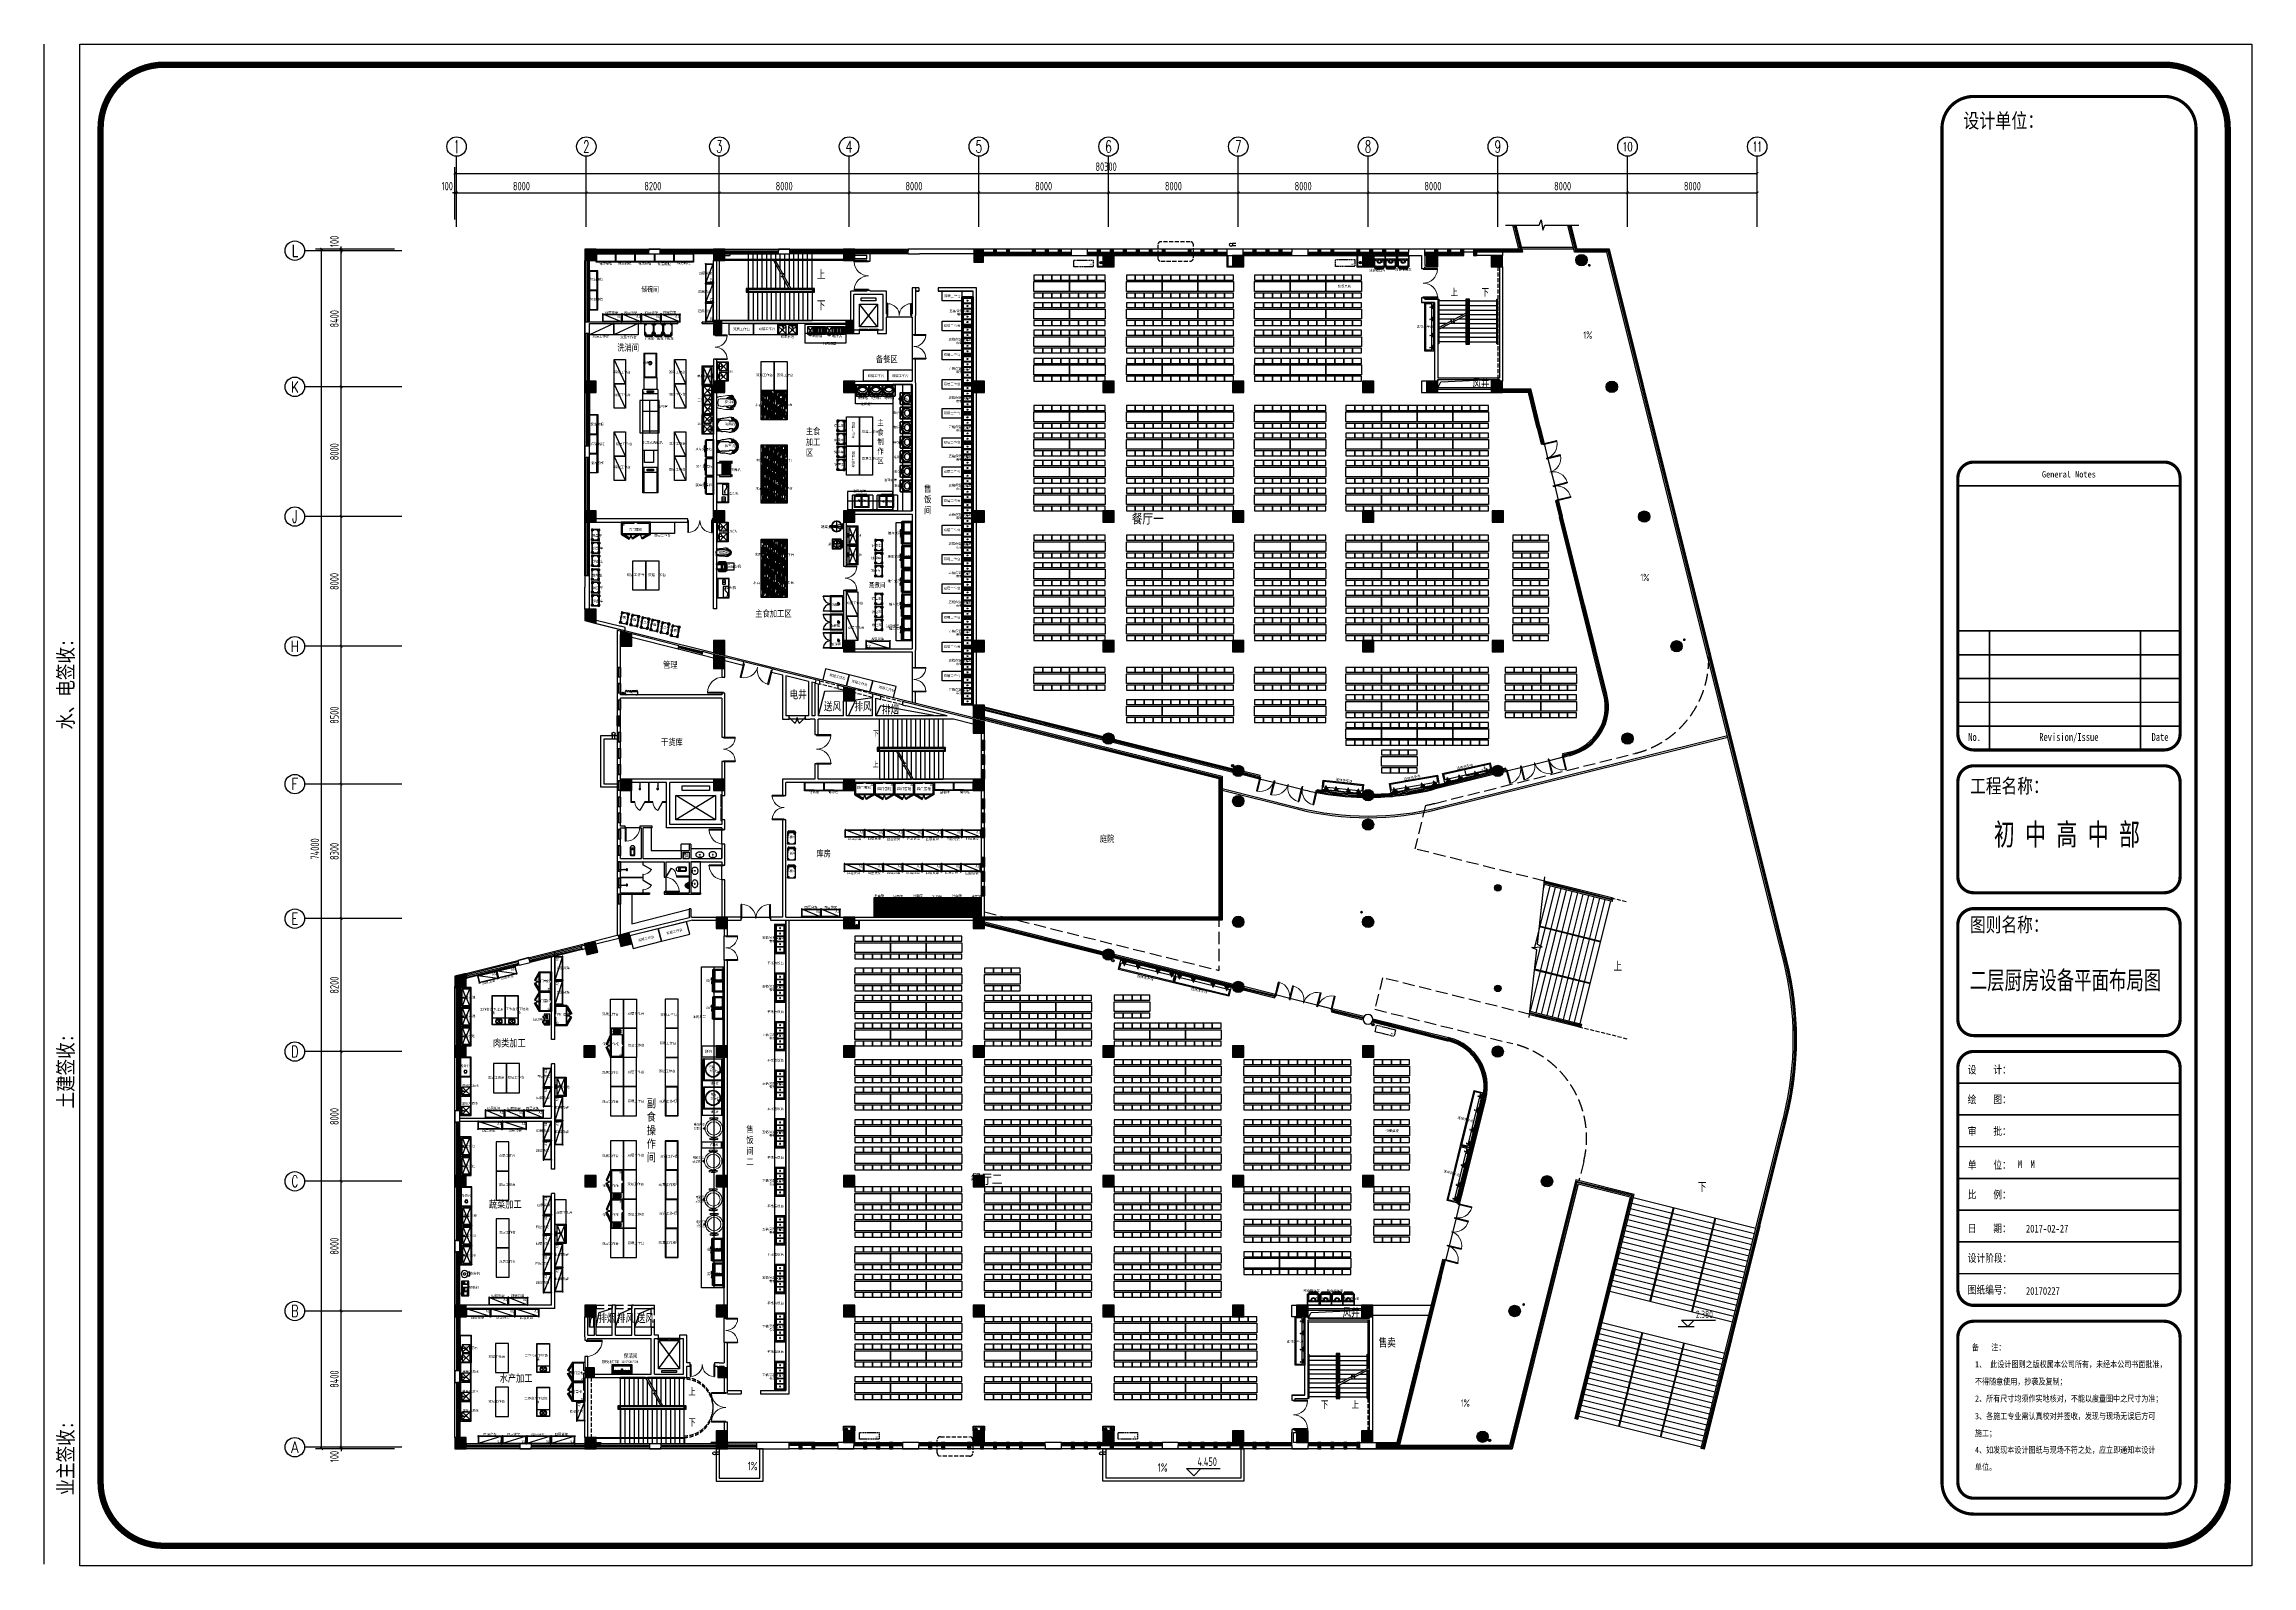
# Model space of a CAD drawing. Extents: x 1159254 to 1730927, y -477824 to -383968.
# Drawn here: x 1371539 to 1507667, y -477824 to -383968 of the extents above; entities that cross this region are included whole.
import ezdxf
from ezdxf.enums import TextEntityAlignment as Align

# ---------------------------------------------------------------- set-up
doc = ezdxf.new("R2010")
doc.units = 0
doc.header["$LTSCALE"] = 1000
for name, pattern in [('DASH', [0.35, 0.25, -0.1]), ('DASHED', [0.75, 0.5, -0.25]), ('DASHEDX2', [1.5, 1, -0.5]), ('DIVIDE', [31.75, 12.7, -6.35, 0, -6.35, 0, -6.35]), ('HIDDEN', [0.375, 0.25, -0.125])]:
    doc.linetypes.add(name, pattern=pattern)
for name, color, linetype in [('0-空调出屋面', 41, 'Continuous'), ('0-雨水', 141, 'Continuous'), ('000外框', 7, 'Continuous'), ('AXIS', 3, 'Continuous'), ('AXIS_TEXT', 7, 'Continuous'), ('COLUMN', 2, 'Continuous'), ('CURTWALL', 4, 'Continuous'), ('DIM_ELEV', 3, 'Continuous'), ('DIM_SYMB', 3, 'Continuous'), ('EVTR', 4, 'Continuous'), ('LATRINE', 6, 'Continuous'), ('LG', 84, 'Continuous'), ('LVTRY', 6, 'Continuous'), ('PUB_HATCH', 8, 'Continuous'), ('PUB_STRM', 4, 'Continuous'), ('PUB_TEXT', 7, 'Continuous'), ('ROOM_NAME', 7, 'Continuous'), ('SB', 7, 'Continuous'), ('STAIR', 4, 'Continuous'), ('WALL', 6, 'Continuous'), ('WINDOW', 4, 'Continuous'), ('WS_厨房设备', 1, 'Continuous'), ('产品文字', 7, 'Continuous'), ('厨房布置', 4, 'Continuous'), ('厨房设备', 7, 'Continuous'), ('填充', 9, 'Continuous'), ('外框', 7, 'Continuous'), ('家具内线', 8, 'Continuous'), ('布局', 7, 'Continuous'), ('新设备', 4, 'Continuous'), ('空调', 205, 'Continuous')]:
    doc.layers.add(name, color=color, linetype=linetype)
doc.styles.add('_TCH_AXIS', font='COMPLEX', dxfattribs={"width": 0.8, "bigfont": 'TSSDCHN'})
doc.styles.add('_TCH_DIM', font='TSSDENG', dxfattribs={"width": 0.8, "bigfont": 'TSSDCHN'})
doc.styles.add('_TCH_DIM_T3', font='TSSDENG', dxfattribs={"width": 0.64, "bigfont": 'TSSDCHN'})
doc.styles.add('COMPLEX', font='COMPLEX')
doc.styles.add('HZ-1', font='MingLiU.ttf', dxfattribs={"width": 0.8})
doc.styles.get("Standard").update_dxf_attribs({"font": '', "width": 0.8})
doc.styles.add('WMF-宋体1', font='')
doc.styles.add('宋体', font='', dxfattribs={"width": 0.8})
doc.styles.add('宋体平面', font='', dxfattribs={"width": 0.8})
doc.styles.add('黑体', font='simhei.ttf', dxfattribs={"width": 0.7})
doc.styles.get('Standard').set_extended_font_data('SimSun')
doc.styles.get('WMF-宋体1').set_extended_font_data('SimSun')
doc.styles.get('宋体').set_extended_font_data('NSimSun')
doc.styles.get('宋体平面').set_extended_font_data('SimSun')
doc.dimstyles.new('_TCH_ARCH&&150', dxfattribs={"dimtxt": 525, "dimasz": 150, "dimexe": 375, "dimexo": 450, "dimgap": 150, "dimtad": 1, "dimdec": 0, "dimzin": 0, "dimdsep": 46, "dimtxsty": '_TCH_DIM_T3', "dimblk": 'ARCHTICK', "dimcen": 0.09, "dimclrt": 7, "dimazin": 2, "dimtfac": 1, "dimtdec": 0, "dimtix": 1, "dimtmove": 2, "dimatfit": 3, "dimfxl": 0, "dimtolj": 1, "dimtzin": 0, "dimarcsym": 0})

# ---------------------------------------------------------------- blocks, each defined once
blk = doc.blocks.new('*U60')
for p, q in [((20, 20), (20, 480)), ((20, 480), (1180, 480)), ((1180, 20), (20, 20)), ((1180, 480), (1180, 20))]:
    blk.add_line(p, q)
at = {"color": 252, "linetype": 'Continuous', "ltscale": 3}
blk.add_line((20, 480), (1180, 20), dxfattribs=at)
at = {"color": 252}
for p, q in [((40, 40), (40, 460)), ((40, 40), (40, 460)), ((40, 460), (1160, 460)), ((1160, 40), (40, 40)), ((1160, 460), (1160, 40))]:
    blk.add_line(p, q, dxfattribs=at)
for points in [[(40, 480), (40, 500), (0, 500), (0, 460), (20, 460)], [(40, 20), (40, 0), (0, 0), (0, 40), (20, 40)], [(1160, 480), (1160, 500), (1200, 500), (1200, 460), (1180, 460)], [(1160, 20), (1160, 0), (1200, 0), (1200, 40), (1180, 40)]]:
    blk.add_lwpolyline(points, dxfattribs=at)
blk.add_text('IV', height=150).set_placement((66, 80))
blk = doc.blocks.new('vhjkghkghkl')
at = {"layer": '空调', "linetype": 'DASH', "ltscale": 0.3}
blk.add_lwpolyline([(134071, 540199), (134071, 539779), (132871, 539779), (132871, 540199), (134071, 540199)], close=True, dxfattribs=at)
at = {"layer": '空调', "linetype": 'DASH', "ltscale": 0.3, "style": 'HZ-1'}
blk.add_text('AC', height=100, dxfattribs=at).set_placement((133846, 539867))
blk = doc.blocks.new('fgjhgjghkgk')
at = {"layer": '空调', "linetype": 'DASH', "ltscale": 0.3}
for p, q in [((124108, 467971), (124108, 468601)), ((124168, 468661), (124320, 468661)), ((124320, 468661), (124320, 467911)), ((124380, 468601), (124380, 467971)), ((124320, 467911), (124168, 467911))]:
    blk.add_line(p, q, dxfattribs=at)
for centre, start, end in [((124168, 468601), 90, 180), ((124320, 468601), 0, 90), ((124168, 467971), 180, 270), ((124320, 467971), 270, 0)]:
    blk.add_arc(centre, 60, start, end, dxfattribs=at)
at = {"layer": '空调', "linetype": 'DASH', "ltscale": 0.3, "style": 'HZ-1', "text_generation_flag": 4}
blk.add_text('AC', height=100, rotation=270, dxfattribs=at).set_placement((124287, 468364))
blk = doc.blocks.new('Custom_15')
at = {"linetype": 'Continuous'}
for p, q in [((0, 0), (0, 630)), ((0, 630), (700, 630)), ((700, 0), (0, 0)), ((1400, 630), (700, 630)), ((700, 0), (1400, 0)), ((1400, 0), (1400, 630))]:
    blk.add_line(p, q, dxfattribs=at)
for p, q in [((25, 670), (591, 670)), ((25, 630), (25, 670)), ((25, 670), (300, 670)), ((1375, 670), (809, 670)), ((1375, 670), (1100, 670)), ((1375, 630), (1375, 670))]:
    blk.add_line(p, q)
at = {"color": 252, "linetype": 'Continuous'}
for p, q in [((40, 570), (40, 630)), ((40, 40), (40, 570)), ((40, 570), (660, 570)), ((660, 40), (40, 40)), ((45, 575), (45, 625)), ((45, 625), (655, 625)), ((655, 575), (45, 575)), ((60, 84), (60, 506)), ((96, 530), (604, 530)), ((604, 60), (96, 60)), ((640, 506), (640, 84)), ((640, 84), (640, 84)), ((655, 625), (655, 575)), ((660, 630), (660, 570)), ((660, 570), (660, 40)), ((740, 630), (740, 570)), ((740, 570), (740, 40)), ((1360, 570), (740, 570)), ((740, 40), (1360, 40)), ((745, 625), (745, 575)), ((1355, 625), (745, 625)), ((745, 575), (1355, 575)), ((760, 506), (760, 84)), ((760, 84), (760, 84)), ((1304, 530), (796, 530)), ((796, 60), (1304, 60)), ((1340, 84), (1340, 506)), ((1355, 575), (1355, 625)), ((1360, 570), (1360, 630)), ((1360, 40), (1360, 570))]:
    blk.add_line(p, q, dxfattribs=at)
at = {"color": 252}
for p, q in [((508, 723), (493, 698)), ((495, 695), (505, 695)), ((507, 696), (512, 703)), ((661, 724), (510, 724)), ((514, 704), (661, 704)), ((591, 650), (591, 670)), ((591, 650), (683, 650)), ((626, 658), (598, 658)), ((598, 658), (598, 650)), ((612, 678), (612, 663)), ((612, 678), (626, 677)), ((612, 663), (626, 663)), ((621, 704), (621, 677)), ((660, 692), (622, 692)), ((622, 692), (622, 689)), ((622, 689), (626, 684)), ((656, 680), (626, 680)), ((641, 630), (641, 650)), ((656, 684), (660, 689)), ((670, 673), (656, 674)), ((656, 663), (670, 663)), ((683, 658), (656, 658)), ((660, 689), (660, 692)), ((661, 704), (661, 724)), ((661, 674), (661, 704)), ((670, 663), (670, 673)), ((683, 630), (683, 658)), ((717, 630), (717, 658)), ((717, 658), (744, 658)), ((809, 650), (717, 650)), ((730, 673), (744, 674)), ((730, 663), (730, 673)), ((744, 663), (730, 663)), ((739, 724), (890, 724)), ((739, 704), (739, 724)), ((739, 674), (739, 704)), ((886, 704), (739, 704)), ((740, 689), (740, 692)), ((740, 692), (778, 692)), ((744, 684), (740, 689)), ((744, 680), (774, 680)), ((759, 630), (759, 650)), ((778, 689), (774, 684)), ((788, 678), (774, 677)), ((788, 663), (774, 663)), ((774, 658), (802, 658)), ((778, 692), (778, 689)), ((779, 704), (779, 677)), ((788, 678), (788, 663)), ((802, 658), (802, 650)), ((809, 650), (809, 670)), ((893, 696), (888, 703)), ((892, 723), (907, 698)), ((905, 695), (895, 695))]:
    blk.add_line(p, q, dxfattribs=at)
for points in [[(626, 684), (626, 658)], [(656, 658), (656, 684)], [(744, 658), (744, 684)], [(774, 684), (774, 658)]]:
    blk.add_lwpolyline(points, dxfattribs=at)
at = {"color": 252, "linetype": 'Continuous'}
for centre in [(620, 600), (780, 600)]:
    blk.add_circle(centre, 20, dxfattribs=at)
at = {"color": 252}
for centre, radius, start, end in [((92, 498), 32.6, 82.08362, 165.29651), ((95, 98), 38.1, 201.729, 270.89087), ((495, 697), 2, 148.48302, 270), ((505, 697), 2, 270, 324.09658), ((510, 722), 2, 90, 148.48302), ((514, 702), 2, 90, 144.09658), ((604, 491), 38.6, 22.20161, 90.41825), ((606, 96), 36.5, 267.32429, 340.05584), ((796, 491), 38.6, 89.58175, 157.79839), ((794, 96), 36.5, 199.94416, 272.67571), ((886, 702), 2, 35.90342, 90), ((890, 722), 2, 31.51698, 90), ((895, 697), 2, 215.90342, 270), ((905, 697), 2, 270, 31.51698), ((1308, 498), 32.6, 14.70349, 97.91638), ((1305, 98), 38.1, 269.10913, 338.271)]:
    blk.add_arc(centre, radius, start, end, dxfattribs=at)
blk = doc.blocks.new('水龙头')
at = {"color": 252}
for p, q in [((-136, -15), (-90, -14)), ((-136, -18), (-90, -19)), ((-52, -2), (-4, -2)), ((-52, -31), (-6, -31)), ((4, -2), (51, -2)), ((12, -31), (51, -31)), ((23, -194), (26, -209)), ((49, -204), (46, -189)), ((136, -15), (90, -14)), ((136, -18), (90, -19))]:
    blk.add_line(p, q, dxfattribs=at)
for points in [[(13, -7), (0, 0), (-14, -8), (-14, -25), (-7, -29)], [(11, -26), (13, -25), (13, -7)]]:
    blk.add_lwpolyline(points, dxfattribs=at)
blk.add_lwpolyline([(26, -194), (-9, -18, -1.0075598), (9, -15), (43, -190)], format="xyb", dxfattribs=at)
for centre in [(-78, -16), (77, -16)]:
    blk.add_circle(centre, 10.9, dxfattribs=at)
for centre, radius, start, end in [((-78, -16), 27.5, 36.21161, 175.34491), ((77, -16), 27.5, 4.69308, 143.78839), ((-136, -16), 1, 91.33866, 171.56398), ((-132, -16), 4.53, 171.56398, 188.43602), ((-136, -17), 1, 188.43602, 268.66134), ((-78, -16), 27.5, 184.65509, 323.78839), ((-78, -16), 16, 189.00033, 170.99967), ((-77, -16), 12.9, 168.35622, 191.64378), ((-52, 3), 5, 216.21161, 270), ((-52, -36), 5, 90, 143.78839), ((51, 3), 5, 270, 323.78839), ((51, -36), 5, 36.21161, 90), ((77, -16), 27.5, 216.21161, 355.30692), ((77, -16), 16, 9.06636, 350.93364), ((77, -16), 12.9, 348.35622, 11.64378), ((136, -16), 1, 8.43602, 88.66134), ((136, -17), 1, 271.33866, 351.56398), ((132, -16), 4.53, 351.56398, 8.43602)]:
    blk.add_arc(centre, radius, start, end, dxfattribs=at)
for centre, start_param, end_param in [((34, -192), 5.6112344, 10.0967289), ((34, -190), 6.9551362, 8.7528271), ((37, -206), 0, 3.1415927)]:
    blk.add_ellipse(centre, major_axis=(-11.3, -2.2), ratio=0.2335961, start_param=start_param, end_param=end_param, dxfattribs=at)
blk = doc.blocks.new('CJT_20205')
at = {"color": 252, "linetype": 'Continuous', "ltscale": 2}
for p, q in [((20, 680), (0, 700)), ((1180, 680), (1200, 700))]:
    blk.add_line(p, q, dxfattribs=at)
at = {"color": 252}
for p, q in [((120, 595), (572, 408)), ((120, 180), (572, 352)), ((628, 408), (1080, 595)), ((628, 352), (1080, 180))]:
    blk.add_line(p, q, dxfattribs=at)
at = {"lineweight": -2}
for points in [[(0, 700), (1200, 700), (1200, 0), (0, 0)], [(0, 0), (1200, 0), (1200, 40), (0, 40)]]:
    blk.add_lwpolyline(points, close=True, dxfattribs=at)
at = {"color": 252, "linetype": 'Continuous', "ltscale": 2}
blk.add_lwpolyline([(20, 40), (20, 680), (1180, 680), (1180, 40)], dxfattribs=at)
at = {"color": 30}
blk.add_lwpolyline([(1100, 635), (100, 635, 0.4142136), (80, 615), (80, 160, 0.4142136), (100, 140), (1100, 140, 0.4142136), (1120, 160), (1120, 615, 0.4142136)], format="xyb", close=True, dxfattribs=at)
at = {"color": 252}
for radius in [40, 30]:
    blk.add_circle((600, 380), radius, dxfattribs=at)
at = {"color": 1, "rotation": 180}
blk.add_blockref('水龙头', (596, 70), dxfattribs=at)
blk = doc.blocks.new('脚轮')
h = blk.add_hatch(color=252)
h.dxf.hatch_style = 1
h.paths.add_polyline_path([(-11, -35), (-15, -35), (-15, -46), (-11, -50)])
h.paths.add_polyline_path([(15, -35), (11, -35), (11, -50), (15, -46)])
h.paths.add_polyline_path([(-11, 50), (-15, 46), (-15, 35), (-11, 35)])
h.paths.add_polyline_path([(15, 46), (11, 50), (11, 35), (15, 35)])
at = {"color": 252}
for p, q in [((-11, 50), (-11, 35)), ((-8, 50), (-8, 35)), ((-4, 50), (-4, 35)), ((0, 50), (0, 35)), ((0, 50), (0, 35)), ((4, 50), (4, 35)), ((8, 50), (8, 35)), ((11, 50), (11, 35)), ((-11, -50), (-11, -35)), ((-8, -35), (-8, -50)), ((-4, -35), (-4, -50)), ((0, -35), (0, -50)), ((0, -35), (0, -50)), ((4, -35), (4, -50)), ((8, -35), (8, -50)), ((11, -50), (11, -35))]:
    blk.add_line(p, q, dxfattribs=at)
for points in [[(-20, 15), (-20, 33), (-18, 35), (18, 35), (20, 33), (20, 15)], [(-15, 35), (-15, 46), (-11, 50), (11, 50), (15, 46), (15, 35)], [(20, -15), (20, -33), (18, -35), (-18, -35), (-20, -33), (-20, -15)], [(15, -35), (15, -46), (11, -50), (-11, -50), (-15, -46), (-15, -35)]]:
    blk.add_lwpolyline(points, dxfattribs=at)
for radius in [25, 19.6]:
    blk.add_circle((0, 0), radius, dxfattribs=at)
blk = doc.blocks.new('CJT_4185')
at = {"color": 252}
for p, q in [((1, 685), (0, 682)), ((0, 682), (0, 679)), ((0, 679), (0, 600)), ((0, 600), (1, 599)), ((1, 101), (0, 100)), ((0, 21), (0, 100)), ((0, 100), (0, 100)), ((0, 21), (0, 18)), ((0, 18), (1, 15)), ((2, 688), (1, 685)), ((20, 578), (1, 599)), ((20, 122), (1, 101)), ((1, 15), (2, 12)), ((4, 691), (2, 688)), ((2, 12), (4, 9)), ((4, 685), (3, 682)), ((3, 682), (3, 679)), ((3, 679), (3, 601)), ((3, 601), (3, 600)), ((20, 582), (3, 600)), ((20, 118), (3, 100)), ((3, 100), (3, 99)), ((3, 21), (3, 99)), ((3, 21), (3, 18)), ((3, 18), (4, 15)), ((6, 694), (4, 691)), ((5, 688), (4, 685)), ((4, 15), (5, 12)), ((4, 9), (6, 6)), ((7, 691), (5, 688)), ((5, 12), (7, 9)), ((8, 696), (6, 694)), ((6, 6), (8, 4)), ((9, 693), (7, 691)), ((7, 9), (9, 7)), ((11, 698), (8, 696)), ((8, 4), (11, 2)), ((11, 695), (9, 693)), ((9, 7), (11, 5)), ((14, 699), (11, 698)), ((14, 696), (11, 695)), ((11, 5), (14, 4)), ((11, 2), (14, 1)), ((17, 700), (14, 699)), ((17, 697), (14, 696)), ((14, 4), (17, 3)), ((14, 1), (17, 0)), ((20, 700), (17, 700)), ((20, 697), (17, 697)), ((17, 3), (20, 3)), ((17, 0), (20, 0)), ((94, 700), (20, 700)), ((93, 697), (20, 697)), ((20, 582), (20, 578)), ((93, 3), (20, 3)), ((94, 0), (20, 0)), ((449, 667), (51, 667)), ((51, 667), (51, 49)), ((51, 49), (449, 49)), ((94, 697), (93, 697)), ((93, 3), (94, 3)), ((95, 699), (94, 700)), ((111, 679), (94, 697)), ((111, 21), (94, 3)), ((94, 0), (95, 0)), ((115, 679), (95, 699)), ((115, 21), (95, 1)), ((95, 0), (95, 1)), ((385, 679), (405, 699)), ((385, 679), (389, 679)), ((385, 21), (405, 1)), ((389, 679), (406, 697)), ((389, 21), (406, 3)), ((406, 700), (405, 700)), ((405, 700), (405, 699)), ((405, 1), (405, 0)), ((405, 0), (406, 0)), ((406, 700), (480, 700)), ((407, 697), (406, 697)), ((406, 3), (407, 3)), ((406, 0), (480, 0)), ((407, 697), (480, 697)), ((407, 3), (480, 3)), ((449, 667), (449, 49)), ((483, 700), (480, 700)), ((483, 697), (480, 697)), ((480, 582), (497, 600)), ((480, 578), (499, 599)), ((480, 582), (480, 578)), ((480, 122), (499, 101)), ((480, 118), (497, 100)), ((480, 3), (483, 3)), ((480, 0), (483, 0)), ((486, 699), (483, 700)), ((486, 696), (483, 697)), ((483, 3), (486, 4)), ((483, 0), (486, 1)), ((489, 698), (486, 699)), ((489, 695), (486, 696)), ((486, 4), (489, 5)), ((486, 1), (489, 2)), ((492, 696), (489, 698)), ((491, 693), (489, 695)), ((489, 5), (491, 7)), ((489, 2), (492, 4)), ((493, 691), (491, 693)), ((491, 7), (493, 9)), ((494, 694), (492, 696)), ((492, 4), (494, 6)), ((495, 688), (493, 691)), ((493, 9), (495, 12)), ((496, 691), (494, 694)), ((494, 6), (496, 9)), ((496, 685), (495, 688)), ((495, 12), (496, 15)), ((498, 688), (496, 691)), ((497, 682), (496, 685)), ((496, 15), (497, 18)), ((496, 9), (498, 12)), ((497, 679), (497, 682)), ((497, 679), (497, 601)), ((497, 600), (497, 601)), ((497, 99), (497, 100)), ((497, 21), (497, 99)), ((497, 18), (497, 21)), ((499, 685), (498, 688)), ((498, 12), (499, 15)), ((500, 682), (499, 685)), ((499, 599), (500, 600)), ((500, 100), (499, 101)), ((499, 15), (500, 18)), ((500, 679), (500, 682)), ((500, 679), (500, 600)), ((500, 600), (500, 600)), ((500, 21), (500, 100)), ((500, 18), (500, 21))]:
    blk.add_line(p, q, dxfattribs=at)
for p, q in [((15, 662), (15, 619)), ((15, 662), (17, 660)), ((15, 619), (17, 617)), ((17, 83), (15, 81)), ((15, 81), (15, 38)), ((15, 38), (17, 40)), ((17, 660), (17, 617)), ((17, 40), (17, 83)), ((21, 679), (20, 679)), ((20, 679), (20, 678)), ((20, 678), (20, 582)), ((20, 22), (20, 118)), ((20, 22), (20, 21)), ((20, 21), (21, 21)), ((111, 679), (21, 679)), ((479, 678), (21, 678)), ((21, 678), (21, 22)), ((21, 22), (479, 22)), ((21, 22), (21, 22)), ((111, 21), (21, 21)), ((48, 682), (46, 684)), ((86, 684), (46, 684)), ((46, 16), (48, 18)), ((86, 16), (46, 16)), ((88, 682), (48, 682)), ((48, 18), (88, 18)), ((88, 682), (86, 684)), ((88, 18), (86, 16)), ((115, 679), (111, 679)), ((389, 679), (479, 679)), ((389, 21), (479, 21)), ((412, 682), (414, 684)), ((452, 682), (412, 682)), ((412, 18), (414, 16)), ((412, 18), (452, 18)), ((414, 684), (454, 684)), ((414, 16), (454, 16)), ((454, 684), (452, 682)), ((452, 18), (454, 16)), ((480, 679), (479, 679)), ((479, 22), (479, 678)), ((479, 21), (480, 21)), ((480, 678), (480, 679)), ((480, 678), (480, 582)), ((480, 22), (480, 118)), ((480, 21), (480, 22)), ((485, 662), (483, 660)), ((483, 660), (483, 617)), ((483, 617), (485, 619)), ((485, 81), (483, 83)), ((483, 40), (483, 83)), ((485, 38), (483, 40)), ((485, 619), (485, 662)), ((485, 38), (485, 81))]:
    blk.add_line(p, q)
at = {"color": 1}
for p, q in [((20, 118), (20, 122)), ((115, 21), (111, 21)), ((385, 21), (389, 21)), ((480, 118), (480, 122))]:
    blk.add_line(p, q, dxfattribs=at)
at = {"color": 252, "rotation": 315}
for p in [(81, 80), (413, 79)]:
    blk.add_blockref('脚轮', p, dxfattribs=at)
at = {"color": 252}
for p in [(82, 636), (413, 634)]:
    blk.add_blockref('脚轮', p, dxfattribs=at)
blk = doc.blocks.new('*U119')
at = {"color": 252, "linetype": 'DIVIDE', "ltscale": 3}
blk.add_line((0, 0), (1500, 700), dxfattribs=at)
at = {"linetype": 'Continuous'}
for p, q in [((0, 0), (0, 700)), ((0, 700), (1500, 700)), ((1500, 0), (0, 0)), ((1500, 700), (1500, 0))]:
    blk.add_line(p, q, dxfattribs=at)
blk = doc.blocks.new('*U103')
for p, q in [((20, 20), (20, 480)), ((20, 480), (1480, 480)), ((1480, 20), (20, 20)), ((1480, 480), (1480, 20))]:
    blk.add_line(p, q)
at = {"color": 252, "linetype": 'Continuous', "ltscale": 3}
blk.add_line((20, 480), (1480, 20), dxfattribs=at)
at = {"color": 252}
for p, q in [((40, 40), (40, 460)), ((40, 40), (40, 460)), ((40, 460), (1460, 460)), ((1460, 40), (40, 40)), ((1460, 460), (1460, 40))]:
    blk.add_line(p, q, dxfattribs=at)
for points in [[(40, 480), (40, 500), (0, 500), (0, 460), (20, 460)], [(40, 20), (40, 0), (0, 0), (0, 40), (20, 40)], [(1460, 480), (1460, 500), (1500, 500), (1500, 460), (1480, 460)], [(1460, 20), (1460, 0), (1500, 0), (1500, 40), (1480, 40)]]:
    blk.add_lwpolyline(points, dxfattribs=at)
blk.add_text('IV', height=150).set_placement((66, 80))
blk = doc.blocks.new('snow')
at = {"lineweight": -3}
for points in [[(-59, 13, 1.2345152), (-57, -14), (0, 0)], [(-18, 58, 1.2345152), (-41, 43), (0, 0)], [(0, 0), (-41, -42, 1.2345152), (-19, -57)], [(41, 44, 1.2345152), (17, 57), (0, 0)], [(0, 0), (58, -13, 1.2345152), (59, 14)], [(0, 0), (17, -57, 1.2345152), (41, -44)]]:
    blk.add_hatch(color=5, dxfattribs=at).paths.add_polyline_path(points)
blk = doc.blocks.new('Custom_46')
blk.add_lwpolyline([(0, 760), (1800, 760), (1800, 0), (0, 0)], close=True)
at = {"color": 252, "lineweight": -3}
for points in [[(18, 760), (502, 1039), (532, 987), (138, 760)], [(138, 760), (523, 983), (528, 974), (158, 760)], [(1183, 760), (703, 1037), (673, 985), (1063, 760)], [(1063, 760), (681, 980), (676, 971), (1043, 760)], [(1800, 752), (1301, 1040), (1271, 988), (1666, 760)], [(1666, 760), (1279, 983), (1274, 975), (1646, 760)]]:
    blk.add_lwpolyline(points, dxfattribs=at)
at = {"color": 252}
blk.add_lwpolyline([(1740, 700), (1740, 110, -0.4142136), (1700, 70), (1026, 70, 0.4142136), (986, 30), (986, 0), (814, 0), (814, 30, 0.4142136), (774, 70), (100, 70, -0.4142136), (60, 110), (60, 700)], format="xyb", close=True, dxfattribs=at)
at = {"color": 252, "linetype": 'Continuous', "lineweight": -3, "ltscale": 5}
for centre, radius, start, end in [((128, 732), 468, 3.43316, 31.18303), ((1073, 732), 464, 148.81697, 176.50823), ((1675, 732), 469, 148.81697, 176.58552)]:
    blk.add_arc(centre, radius, start, end, dxfattribs=at)
at = {"color": 252}
blk.add_blockref('snow', (160, 161), dxfattribs=at)
blk = doc.blocks.new('CJT_4236')
for p, q in [((0, 712), (0, 710)), ((0, 710), (0, 709)), ((0, 709), (0, 707)), ((0, 707), (0, 34)), ((0, 34), (0, 32)), ((0, 32), (0, 30)), ((0, 30), (0, 29)), ((31, 0), (33, 0)), ((35, 741), (33, 741)), ((33, 0), (35, 0)), ((725, 741), (35, 741)), ((35, 0), (725, 0)), ((725, 741), (725, 741)), ((727, 741), (725, 741)), ((725, 0), (727, 0)), ((727, 0), (729, 0)), ((729, 0), (730, 0)), ((760, 710), (760, 712)), ((760, 709), (760, 710)), ((760, 707), (760, 709)), ((760, 34), (760, 707)), ((760, 32), (760, 34)), ((760, 30), (760, 32)), ((760, 29), (760, 30))]:
    blk.add_line(p, q)
at = {"color": 252}
for p, q in [((20, 705), (20, 704)), ((20, 704), (20, 705)), ((20, 704), (20, 34)), ((20, 704), (20, 704)), ((20, 33), (20, 34)), ((20, 34), (20, 32)), ((20, 32), (20, 33)), ((22, 337), (22, 337)), ((22, 319), (22, 337)), ((22, 337), (68, 337)), ((68, 319), (22, 319)), ((725, 721), (35, 721)), ((37, 20), (38, 20)), ((37, 20), (37, 20)), ((38, 20), (37, 20)), ((38, 20), (725, 20)), ((69, 353), (68, 340)), ((69, 349), (68, 336)), ((68, 340), (69, 327)), ((68, 337), (68, 319)), ((68, 336), (69, 323)), ((70, 365), (69, 353)), ((70, 361), (69, 349)), ((69, 327), (70, 314)), ((69, 323), (70, 310)), ((72, 378), (70, 365)), ((72, 374), (70, 361)), ((70, 314), (72, 302)), ((70, 310), (72, 298)), ((75, 390), (72, 378)), ((75, 386), (72, 374)), ((72, 302), (75, 289)), ((72, 298), (75, 286)), ((78, 402), (75, 390)), ((78, 398), (75, 386)), ((75, 289), (78, 277)), ((75, 286), (78, 273)), ((82, 414), (78, 402)), ((82, 410), (78, 398)), ((78, 277), (82, 266)), ((78, 273), (82, 262)), ((87, 426), (82, 414)), ((87, 422), (82, 410)), ((82, 266), (87, 254)), ((82, 262), (87, 250)), ((93, 437), (87, 426)), ((93, 433), (87, 422)), ((87, 254), (93, 243)), ((87, 250), (93, 239)), ((99, 448), (93, 437)), ((99, 444), (93, 433)), ((93, 243), (99, 232)), ((93, 239), (99, 228)), ((106, 459), (99, 448)), ((106, 455), (99, 444)), ((99, 232), (106, 221)), ((99, 228), (106, 217)), ((113, 469), (106, 459)), ((113, 465), (106, 455)), ((106, 221), (113, 210)), ((106, 217), (113, 206)), ((122, 479), (113, 469)), ((122, 475), (113, 465)), ((113, 210), (122, 200)), ((113, 206), (122, 196)), ((130, 489), (122, 479)), ((130, 485), (122, 475)), ((122, 200), (130, 191)), ((122, 196), (130, 186)), ((140, 498), (130, 489)), ((140, 494), (130, 485)), ((130, 191), (140, 181)), ((130, 186), (140, 177)), ((149, 507), (140, 498)), ((149, 503), (140, 494)), ((140, 181), (149, 172)), ((140, 177), (149, 168)), ((160, 516), (149, 507)), ((160, 512), (149, 503)), ((149, 172), (160, 163)), ((149, 168), (160, 159)), ((170, 524), (160, 516)), ((170, 520), (160, 512)), ((160, 163), (170, 155)), ((160, 159), (170, 151)), ((182, 532), (170, 524)), ((182, 528), (170, 520)), ((170, 155), (182, 147)), ((170, 151), (182, 143)), ((174, 331), (172, 327)), ((172, 327), (172, 320)), ((172, 320), (172, 314)), ((172, 314), (173, 312)), ((173, 312), (175, 301)), ((175, 340), (174, 331)), ((178, 354), (175, 340)), ((175, 301), (178, 287)), ((179, 359), (178, 355)), ((178, 355), (178, 354)), ((178, 287), (178, 286)), ((178, 286), (179, 282)), ((185, 372), (179, 359)), ((179, 282), (185, 268)), ((182, 750), (574, 750)), ((182, 741), (182, 750)), ((194, 540), (182, 532)), ((194, 536), (182, 528)), ((182, 147), (194, 140)), ((182, 143), (194, 136)), ((188, 377), (185, 372)), ((185, 268), (188, 264)), ((194, 387), (188, 379)), ((188, 379), (188, 377)), ((188, 264), (188, 263)), ((188, 263), (194, 255)), ((206, 547), (194, 540)), ((206, 542), (194, 536)), ((200, 394), (194, 387)), ((194, 255), (199, 246)), ((194, 140), (206, 133)), ((194, 136), (206, 129)), ((199, 246), (205, 240)), ((205, 401), (200, 394)), ((209, 405), (205, 401)), ((205, 240), (210, 235)), ((218, 553), (206, 547)), ((218, 549), (206, 542)), ((206, 133), (218, 126)), ((206, 129), (218, 122)), ((211, 407), (209, 405)), ((210, 235), (214, 231)), ((222, 415), (211, 407)), ((214, 231), (221, 225)), ((231, 559), (218, 553)), ((231, 555), (218, 549)), ((218, 126), (231, 120)), ((218, 122), (231, 116)), ((221, 225), (231, 218)), ((232, 425), (222, 415)), ((245, 564), (231, 559)), ((245, 561), (231, 555)), ((231, 218), (236, 213)), ((231, 120), (245, 115)), ((231, 116), (245, 111)), ((236, 428), (232, 425)), ((239, 430), (236, 428)), ((236, 213), (239, 211)), ((252, 437), (239, 430)), ((239, 211), (251, 204)), ((259, 570), (245, 564)), ((259, 566), (245, 561)), ((245, 115), (259, 110)), ((245, 111), (259, 106)), ((251, 204), (262, 198)), ((258, 443), (252, 437)), ((265, 445), (258, 443)), ((273, 574), (259, 570)), ((273, 570), (259, 566)), ((259, 110), (273, 105)), ((259, 106), (273, 101)), ((262, 198), (267, 195)), ((263, 98), (263, 98)), ((263, 90), (263, 98)), ((263, 98), (263, 98)), ((294, 98), (263, 98)), ((263, 82), (263, 90)), ((263, 90), (263, 90)), ((294, 90), (263, 90)), ((263, 75), (263, 82)), ((263, 82), (263, 82)), ((294, 82), (263, 82)), ((263, 67), (263, 75)), ((263, 75), (263, 75)), ((294, 75), (263, 75)), ((263, 60), (263, 67)), ((263, 67), (263, 67)), ((294, 67), (263, 67)), ((263, 52), (263, 60)), ((263, 60), (263, 60)), ((294, 60), (263, 60)), ((263, 45), (263, 52)), ((263, 52), (263, 52)), ((294, 52), (263, 52)), ((263, 37), (263, 45)), ((263, 45), (263, 45)), ((294, 45), (263, 45)), ((263, 37), (263, 37)), ((294, 37), (263, 37)), ((275, 450), (265, 445)), ((267, 195), (275, 191)), ((268, 760), (284, 760)), ((268, 750), (268, 760)), ((268, 760), (284, 760)), ((268, 750), (268, 760)), ((284, 756), (268, 756)), ((287, 578), (273, 574)), ((287, 574), (273, 570)), ((273, 105), (287, 101)), ((273, 101), (287, 98)), ((284, 452), (275, 450)), ((275, 191), (284, 188)), ((284, 760), (284, 750)), ((284, 760), (284, 750)), ((284, 750), (284, 750)), ((284, 750), (284, 750)), ((295, 456), (284, 452)), ((284, 188), (295, 185)), ((302, 581), (287, 578)), ((302, 577), (287, 574)), ((287, 101), (302, 98)), ((287, 98), (302, 94)), ((294, 98), (294, 98)), ((294, 90), (294, 98)), ((324, 98), (294, 98)), ((294, 82), (294, 90)), ((324, 90), (294, 90)), ((294, 75), (294, 82)), ((324, 82), (294, 82)), ((294, 67), (294, 75)), ((324, 75), (294, 75)), ((294, 60), (294, 67)), ((324, 67), (294, 67)), ((294, 52), (294, 60)), ((324, 60), (294, 60)), ((294, 45), (294, 52)), ((324, 52), (294, 52)), ((294, 37), (294, 45)), ((324, 45), (294, 45)), ((324, 37), (294, 37)), ((305, 460), (295, 456)), ((295, 185), (305, 181)), ((317, 584), (302, 581)), ((317, 580), (302, 577)), ((302, 98), (317, 95)), ((302, 94), (317, 91)), ((312, 462), (305, 460)), ((305, 181), (312, 179)), ((323, 464), (312, 462)), ((312, 179), (323, 177)), ((313, 558), (328, 561)), ((313, 558), (328, 561)), ((328, 550), (313, 558)), ((328, 550), (313, 558)), ((328, 585), (317, 584)), ((328, 581), (317, 580)), ((317, 95), (332, 93)), ((317, 91), (332, 89)), ((337, 465), (323, 464)), ((323, 177), (337, 176)), ((324, 98), (324, 98)), ((324, 90), (324, 98)), ((355, 98), (324, 98)), ((324, 82), (324, 90)), ((355, 90), (324, 90)), ((324, 75), (324, 82)), ((355, 82), (324, 82)), ((324, 67), (324, 75)), ((355, 75), (324, 75)), ((324, 60), (324, 67)), ((355, 67), (324, 67)), ((324, 52), (324, 60)), ((355, 60), (324, 60)), ((324, 45), (324, 52)), ((355, 52), (324, 52)), ((324, 37), (324, 45)), ((355, 45), (324, 45)), ((355, 37), (324, 37)), ((328, 589), (328, 590)), ((328, 589), (328, 590)), ((328, 589), (328, 589)), ((328, 588), (328, 589)), ((328, 589), (328, 589)), ((328, 588), (328, 589)), ((328, 588), (328, 588)), ((328, 587), (328, 588)), ((328, 588), (328, 588)), ((328, 587), (328, 588)), ((328, 587), (328, 587)), ((328, 587), (328, 587)), ((328, 561), (328, 587)), ((328, 587), (328, 587)), ((328, 587), (328, 587)), ((328, 561), (328, 587)), ((339, 552), (328, 561)), ((339, 552), (328, 561)), ((328, 561), (328, 561)), ((328, 561), (339, 552)), ((328, 561), (328, 561)), ((328, 561), (339, 552)), ((339, 552), (328, 550)), ((339, 552), (328, 550)), ((332, 93), (348, 92)), ((332, 89), (348, 88)), ((346, 467), (337, 465)), ((337, 176), (346, 174)), ((338, 596), (339, 596)), ((338, 596), (339, 596)), ((339, 596), (340, 596)), ((339, 596), (339, 596)), ((339, 596), (340, 596)), ((339, 596), (339, 596)), ((339, 574), (339, 573)), ((339, 574), (339, 573)), ((339, 573), (339, 572)), ((339, 573), (339, 573)), ((339, 573), (339, 573)), ((339, 573), (339, 572)), ((339, 573), (339, 573)), ((339, 573), (339, 573)), ((339, 572), (339, 552)), ((339, 572), (339, 552)), ((340, 596), (418, 596)), ((340, 596), (418, 596)), ((356, 469), (346, 467)), ((346, 174), (356, 172)), ((348, 580), (347, 580)), ((348, 580), (347, 580)), ((348, 580), (348, 580)), ((349, 580), (348, 580)), ((348, 580), (348, 580)), ((349, 580), (348, 580)), ((348, 92), (364, 91)), ((348, 88), (364, 87)), ((349, 580), (349, 580)), ((411, 580), (349, 580)), ((349, 580), (349, 580)), ((411, 580), (349, 580)), ((355, 98), (355, 98)), ((355, 90), (355, 98)), ((386, 98), (355, 98)), ((355, 82), (355, 90)), ((386, 90), (355, 90)), ((355, 75), (355, 82)), ((386, 82), (355, 82)), ((355, 67), (355, 75)), ((386, 75), (355, 75)), ((355, 60), (355, 67)), ((386, 67), (355, 67)), ((355, 52), (355, 60)), ((386, 60), (355, 60)), ((355, 45), (355, 52)), ((386, 52), (355, 52)), ((355, 37), (355, 45)), ((386, 45), (355, 45)), ((386, 37), (355, 37)), ((371, 470), (356, 469)), ((356, 172), (368, 171)), ((364, 91), (380, 90)), ((364, 87), (380, 86)), ((368, 171), (378, 171)), ((378, 470), (371, 470)), ((386, 470), (378, 470)), ((378, 171), (389, 171)), ((380, 758), (407, 758)), ((380, 750), (380, 758)), ((380, 758), (407, 758)), ((380, 750), (380, 758)), ((380, 90), (396, 91)), ((380, 86), (396, 87)), ((401, 469), (386, 470)), ((386, 98), (386, 98)), ((386, 90), (386, 98)), ((416, 98), (386, 98)), ((386, 82), (386, 90)), ((416, 90), (386, 90)), ((386, 75), (386, 82)), ((416, 82), (386, 82)), ((386, 67), (386, 75)), ((416, 75), (386, 75)), ((386, 60), (386, 67)), ((416, 67), (386, 67)), ((386, 52), (386, 60)), ((416, 60), (386, 60)), ((386, 45), (386, 52)), ((416, 52), (386, 52)), ((386, 37), (386, 45)), ((416, 45), (386, 45)), ((416, 37), (386, 37)), ((389, 171), (401, 172)), ((396, 91), (412, 92)), ((396, 87), (412, 88)), ((411, 467), (401, 469)), ((401, 172), (411, 174)), ((407, 758), (407, 750)), ((407, 758), (407, 750)), ((407, 750), (407, 750)), ((407, 750), (407, 750)), ((411, 580), (411, 580)), ((412, 580), (411, 580)), ((411, 580), (411, 580)), ((412, 580), (411, 580)), ((421, 465), (411, 467)), ((411, 174), (421, 176)), ((412, 580), (412, 580)), ((413, 580), (412, 580)), ((412, 580), (412, 580)), ((413, 580), (412, 580)), ((412, 92), (427, 93)), ((412, 88), (427, 89)), ((416, 98), (416, 98)), ((416, 90), (416, 98)), ((447, 98), (416, 98)), ((416, 82), (416, 90)), ((447, 90), (416, 90)), ((416, 75), (416, 82)), ((447, 82), (416, 82)), ((416, 67), (416, 75)), ((447, 75), (416, 75)), ((416, 60), (416, 67)), ((447, 67), (416, 67)), ((416, 52), (416, 60)), ((447, 60), (416, 60)), ((416, 45), (416, 52)), ((447, 52), (416, 52)), ((416, 37), (416, 45)), ((447, 45), (416, 45)), ((447, 37), (416, 37)), ((418, 596), (419, 596)), ((418, 596), (418, 596)), ((418, 596), (419, 596)), ((418, 596), (418, 596)), ((419, 596), (419, 596)), ((419, 596), (419, 596)), ((421, 573), (421, 573)), ((421, 573), (421, 573)), ((421, 572), (421, 573)), ((421, 573), (421, 573)), ((421, 573), (421, 573)), ((421, 572), (421, 573)), ((421, 552), (421, 572)), ((421, 552), (421, 572)), ((421, 552), (430, 562)), ((421, 552), (430, 562)), ((430, 562), (421, 552)), ((430, 562), (421, 552)), ((432, 550), (421, 552)), ((432, 550), (421, 552)), ((434, 464), (421, 465)), ((421, 176), (434, 177)), ((427, 93), (443, 95)), ((427, 89), (443, 91)), ((430, 588), (430, 587)), ((430, 588), (430, 587)), ((430, 587), (430, 562)), ((430, 587), (430, 587)), ((430, 587), (430, 587)), ((430, 587), (430, 562)), ((430, 587), (430, 587)), ((430, 587), (430, 587)), ((443, 584), (430, 586)), ((443, 580), (430, 582)), ((430, 562), (444, 558)), ((430, 562), (444, 558)), ((430, 562), (430, 562)), ((430, 562), (430, 562)), ((444, 558), (432, 550)), ((444, 558), (432, 550)), ((443, 463), (434, 464)), ((434, 177), (443, 178)), ((458, 581), (443, 584)), ((458, 577), (443, 580)), ((451, 460), (443, 463)), ((443, 178), (451, 181)), ((443, 95), (458, 98)), ((443, 91), (458, 94)), ((444, 558), (444, 558)), ((444, 558), (444, 558)), ((447, 98), (447, 98)), ((447, 90), (447, 98)), ((478, 98), (447, 98)), ((447, 82), (447, 90)), ((478, 90), (447, 90)), ((447, 75), (447, 82)), ((478, 82), (447, 82)), ((447, 67), (447, 75)), ((478, 75), (447, 75)), ((447, 60), (447, 67)), ((478, 67), (447, 67)), ((447, 52), (447, 60)), ((478, 60), (447, 60)), ((447, 45), (447, 52)), ((478, 52), (447, 52)), ((447, 37), (447, 45)), ((478, 45), (447, 45)), ((478, 37), (447, 37)), ((462, 456), (451, 460)), ((451, 181), (462, 185)), ((453, 758), (480, 758)), ((453, 750), (453, 758)), ((453, 758), (480, 758)), ((453, 750), (453, 758)), ((472, 578), (458, 581)), ((472, 574), (458, 577)), ((458, 98), (472, 101)), ((458, 94), (472, 98)), ((473, 452), (462, 456)), ((462, 185), (473, 188)), ((487, 574), (472, 578)), ((487, 570), (472, 574)), ((472, 101), (487, 105)), ((472, 98), (487, 101)), ((482, 450), (473, 452)), ((473, 188), (482, 191)), ((478, 98), (478, 98)), ((478, 90), (478, 98)), ((508, 98), (478, 98)), ((478, 82), (478, 90)), ((508, 90), (478, 90)), ((478, 75), (478, 82)), ((508, 82), (478, 82)), ((478, 67), (478, 75)), ((508, 75), (478, 75)), ((478, 60), (478, 67)), ((508, 67), (478, 67)), ((478, 52), (478, 60)), ((508, 60), (478, 60)), ((478, 45), (478, 52)), ((508, 52), (478, 52)), ((478, 37), (478, 45)), ((508, 45), (478, 45)), ((508, 37), (478, 37)), ((480, 758), (480, 750)), ((480, 758), (480, 750)), ((480, 750), (480, 750)), ((480, 750), (480, 750)), ((492, 445), (482, 450)), ((482, 191), (490, 195)), ((501, 570), (487, 574)), ((501, 566), (487, 570)), ((487, 105), (501, 110)), ((487, 101), (501, 106)), ((490, 195), (495, 198)), ((499, 443), (492, 445)), ((495, 198), (506, 204)), ((505, 437), (499, 443)), ((515, 564), (501, 570)), ((515, 561), (501, 566)), ((501, 110), (515, 115)), ((501, 106), (515, 111)), ((518, 430), (505, 437)), ((506, 204), (518, 211)), ((508, 98), (508, 98)), ((508, 90), (508, 98)), ((508, 82), (508, 90)), ((508, 75), (508, 82)), ((508, 67), (508, 75)), ((508, 60), (508, 67)), ((508, 52), (508, 60)), ((508, 45), (508, 52)), ((508, 37), (508, 45)), ((528, 559), (515, 564)), ((528, 555), (515, 561)), ((515, 115), (528, 120)), ((515, 111), (528, 116)), ((521, 428), (518, 430)), ((518, 211), (521, 213)), ((525, 425), (521, 428)), ((521, 213), (526, 218)), ((534, 415), (525, 425)), ((526, 218), (535, 225)), ((541, 553), (528, 559)), ((541, 549), (528, 555)), ((528, 120), (541, 126)), ((528, 116), (541, 122)), ((545, 407), (534, 415)), ((535, 225), (542, 231)), ((554, 547), (541, 553)), ((554, 542), (541, 549)), ((541, 126), (554, 133)), ((541, 122), (554, 129)), ((542, 231), (547, 235)), ((548, 405), (545, 407)), ((547, 235), (552, 240)), ((552, 401), (548, 405)), ((556, 394), (552, 401)), ((552, 240), (557, 246)), ((566, 540), (554, 547)), ((566, 536), (554, 542)), ((554, 133), (566, 140)), ((554, 129), (566, 136)), ((562, 387), (556, 394)), ((557, 246), (562, 255)), ((569, 380), (562, 387)), ((562, 255), (569, 263)), ((578, 532), (566, 540)), ((578, 528), (566, 536)), ((566, 140), (578, 147)), ((566, 136), (578, 143)), ((570, 375), (569, 380)), ((569, 263), (570, 266)), ((573, 368), (570, 375)), ((570, 266), (573, 272)), ((577, 359), (573, 368)), ((573, 272), (576, 282)), ((574, 750), (574, 741)), ((574, 741), (574, 741)), ((576, 282), (579, 285)), ((579, 356), (577, 359)), ((589, 524), (578, 532)), ((589, 520), (578, 528)), ((578, 147), (589, 155)), ((578, 143), (589, 151)), ((579, 354), (579, 356)), ((581, 340), (579, 354)), ((579, 288), (581, 301)), ((579, 285), (579, 288)), ((583, 331), (581, 340)), ((581, 301), (584, 312)), ((584, 327), (583, 331)), ((585, 320), (584, 327)), ((584, 314), (585, 320)), ((584, 312), (584, 314)), ((600, 516), (589, 524)), ((600, 512), (589, 520)), ((589, 155), (600, 163)), ((589, 151), (600, 159)), ((610, 507), (600, 516)), ((610, 503), (600, 512)), ((600, 163), (610, 172)), ((600, 159), (610, 168)), ((620, 498), (610, 507)), ((620, 494), (610, 503)), ((610, 172), (620, 181)), ((610, 168), (620, 177)), ((629, 489), (620, 498)), ((629, 485), (620, 494)), ((620, 181), (629, 191)), ((620, 177), (629, 186)), ((638, 479), (629, 489)), ((638, 475), (629, 485)), ((629, 191), (638, 200)), ((629, 186), (638, 196)), ((646, 469), (638, 479)), ((646, 465), (638, 475)), ((638, 200), (646, 210)), ((638, 196), (646, 206)), ((653, 459), (646, 469)), ((653, 455), (646, 465)), ((646, 210), (653, 221)), ((646, 206), (653, 217)), ((660, 448), (653, 459)), ((660, 444), (653, 455)), ((653, 221), (660, 232)), ((653, 217), (660, 228)), ((667, 437), (660, 448)), ((667, 433), (660, 444)), ((660, 232), (667, 243)), ((660, 228), (667, 239)), ((672, 426), (667, 437)), ((672, 422), (667, 433)), ((667, 243), (672, 254)), ((667, 239), (672, 250)), ((677, 414), (672, 426)), ((677, 410), (672, 422)), ((672, 254), (677, 266)), ((672, 250), (677, 262)), ((681, 402), (677, 414)), ((681, 398), (677, 410)), ((677, 266), (681, 277)), ((677, 262), (681, 273)), ((685, 390), (681, 402)), ((685, 386), (681, 398)), ((681, 277), (685, 289)), ((681, 273), (685, 286)), ((687, 378), (685, 390)), ((687, 374), (685, 386)), ((685, 289), (687, 302)), ((685, 286), (687, 298)), ((690, 365), (687, 378)), ((690, 361), (687, 374)), ((687, 302), (690, 314)), ((687, 298), (690, 310)), ((691, 353), (690, 365)), ((691, 349), (690, 361)), ((690, 314), (691, 327)), ((690, 310), (691, 323)), ((691, 340), (691, 353)), ((691, 336), (691, 349)), ((691, 327), (691, 340)), ((691, 337), (691, 337)), ((691, 319), (691, 337)), ((691, 337), (737, 337)), ((691, 323), (691, 336)), ((737, 319), (691, 319)), ((723, 721), (722, 721)), ((723, 20), (722, 20)), ((727, 20), (723, 20)), ((725, 20), (727, 20)), ((737, 337), (737, 319)), ((740, 34), (740, 707)), ((740, 704), (740, 704)), ((740, 34), (740, 34)), ((740, 33), (740, 34)), ((740, 34), (740, 33))]:
    blk.add_line(p, q, dxfattribs=at)
at = {"color": 1}
blk.add_line((30, 0), (31, 0), dxfattribs=at)
at = {"color": 252}
blk.add_circle((380, 380), 314, dxfattribs=at)
for centre, radius, start, end in [((34, 706), 34.9, 92.36843, 170.2488), ((26, 26), 26.3, 173.58498, 278.35707), ((724, 704), 37, 12.25228, 85.1305), ((735, 25), 25.3, 258.40932, 9.64863)]:
    blk.add_arc(centre, radius, start, end)
for centre, radius, start, end in [((34, 707), 13.9, 84.72259, 188.97263), ((36, 36), 16.3, 195.22274, 274.34208), ((339, 583), 13, 94.39871, 147.52881), ((348, 570), 9.62, 95.5412, 158.19859), ((412, 571), 8.78, 11.57924, 86.04891), ((420, 585), 10.7, 14.03624, 98.58362), ((722, 703), 18, 12.15044, 81.79942), ((728, 32), 12.2, 261.37956, 4.37825)]:
    blk.add_arc(centre, radius, start, end, dxfattribs=at)
blk = doc.blocks.new('CJT_4235')
for p, q in [((0, 975), (0, 0)), ((0, 975), (1250, 975)), ((0, 0), (1250, 0)), ((1250, 0), (1250, 975))]:
    blk.add_line(p, q)
at = {"color": 252, "linetype": 'HIDDEN', "lineweight": 0, "ltscale": 200}
for p, q in [((230, 975), (230, 210)), ((230, 210), (1150, 210)), ((1150, 210), (1150, 975))]:
    blk.add_line(p, q, dxfattribs=at)
at = {"color": 252}
for p, q in [((1150, 925), (230, 925)), ((377, 983), (393, 983)), ((377, 975), (377, 983)), ((380, 1040), (415, 1040)), ((380, 983), (380, 1040)), ((390, 1010), (415, 1010)), ((390, 983), (390, 1010)), ((393, 975), (393, 983)), ((415, 1010), (415, 1040)), ((965, 1035), (415, 1035)), ((965, 1015), (415, 1015)), ((1000, 1040), (965, 1040)), ((965, 1010), (965, 1040)), ((990, 1010), (965, 1010)), ((1003, 983), (987, 983)), ((987, 975), (987, 983)), ((990, 983), (990, 1010)), ((1000, 983), (1000, 1040)), ((1003, 975), (1003, 983))]:
    blk.add_line(p, q, dxfattribs=at)
blk.add_lwpolyline([(50, 975), (86, 975), (86, 986), (50, 986)], close=True)
at = {"color": 252, "linetype": 'DIVIDE', "ltscale": 3}
for points in [[(289, 880), (649, 880, -0.4142136), (669, 860), (669, 300, -0.4142136), (649, 280), (289, 280, -0.4142136), (269, 300), (269, 860, -0.4142136)], [(727, 880), (1087, 880, -0.4142136), (1107, 860), (1107, 300, -0.4142136), (1087, 280), (727, 280, -0.4142136), (707, 300), (707, 860, -0.4142136)]]:
    blk.add_lwpolyline(points, format="xyb", close=True, dxfattribs=at)
blk = doc.blocks.new('Custom_126')
for p, q in [((0, 0), (0, 809)), ((990, 809), (0, 809)), ((990, -1), (0, 0)), ((990, 0), (990, 809))]:
    blk.add_line(p, q)
at = {"color": 252}
for p, q in [((30, 809), (30, 1239)), ((50, 1239), (30, 1239)), ((50, 809), (50, 1239)), ((940, 809), (940, 1239)), ((940, 1239), (960, 1239)), ((960, 809), (960, 1239))]:
    blk.add_line(p, q, dxfattribs=at)
at = {"color": 253, "linetype": 'Continuous'}
for q in [(398, 275), (399, 335), (428, 359), (470, 376), (497, 379), (542, 371), (576, 353), (589, 295)]:
    blk.add_line((497, 248), q, dxfattribs=at)
at = {"color": 252}
blk.add_lwpolyline([(940, 60), (50, 60), (50, 759), (940, 759)], close=True, dxfattribs=at)
for centre, radius, start, end in [((29, 794), 446, 1.97668, 87.3532), ((959, 795), 445, 92.49205, 178.17806)]:
    blk.add_arc(centre, radius, start, end, dxfattribs=at)
blk = doc.blocks.new('A$C0C1A3934')
at = {"color": 1}
blk.add_line((312, 0), (312, 500), dxfattribs=at)
for points in [[(248, 500), (57, 500), (57, 521), (248, 521)], [(175, 521), (130, 521), (130, 555), (175, 555)]]:
    blk.add_lwpolyline(points, close=True, dxfattribs=at)
at = {"layer": 'SB', "color": 1}
for points in [[(1100, 500), (0, 500), (0, 0), (1100, 0)], [(1050, 450), (353, 450), (353, 50), (1050, 50)], [(450, 407), (382, 407), (382, 90), (450, 90)], [(564, 407), (496, 407), (496, 90), (564, 90)], [(678, 407), (610, 407), (610, 90), (678, 90)], [(792, 407), (725, 407), (725, 90), (792, 90)], [(907, 407), (839, 407), (839, 90), (907, 90)], [(1021, 407), (953, 407), (953, 90), (1021, 90)]]:
    blk.add_lwpolyline(points, close=True, dxfattribs=at)
at = {"layer": '布局', "color": 1, "linetype": 'DASHEDX2', "ltscale": 50}
for p, q in [((312, 500), (0, 0)), ((312, 0), (0, 500))]:
    blk.add_line(p, q, dxfattribs=at)
blk = doc.blocks.new('CJT_2897')
for p, q in [((195, 971), (5, 898)), ((5, 898), (24, 747)), ((24, 747), (82, 446)), ((82, 446), (84, 327)), ((84, 327), (112, 232)), ((112, 232), (166, 148)), ((128, 201), (132, 26)), ((132, 26), (310, 28)), ((166, 148), (245, 80)), ((241, 762), (199, 762)), ((199, 762), (204, 293)), ((235, 987), (204, 976)), ((204, 293), (220, 211)), ((220, 211), (260, 138)), ((246, 1057), (235, 987)), ((241, 762), (235, 987)), ((235, 976), (237, 900)), ((245, 80), (338, 31)), ((279, 1120), (246, 1057)), ((260, 138), (325, 80)), ((335, 1170), (279, 1120)), ((310, 28), (310, 42)), ((325, 80), (407, 42)), ((402, 1203), (335, 1170)), ((338, 31), (444, 7)), ((478, 1214), (402, 1203)), ((407, 42), (499, 31)), ((444, 7), (553, 8)), ((555, 1204), (478, 1214)), ((499, 31), (589, 44)), ((553, 8), (658, 36)), ((626, 1173), (555, 1204)), ((589, 44), (670, 84)), ((681, 1125), (626, 1173)), ((658, 36), (750, 86)), ((670, 84), (733, 144)), ((718, 1063), (681, 1125)), ((687, 33), (687, 47)), ((867, 36), (687, 33)), ((731, 994), (718, 1063)), ((731, 994), (737, 768)), ((731, 994), (963, 909)), ((733, 144), (773, 219)), ((737, 768), (777, 768)), ((750, 86), (827, 156)), ((773, 219), (783, 300)), ((777, 768), (783, 300)), ((827, 156), (878, 242)), ((863, 211), (867, 36)), ((878, 242), (903, 331)), ((953, 760), (901, 508)), ((901, 508), (903, 331)), ((963, 909), (953, 760))]:
    blk.add_line(p, q)
at = {"color": 252}
for p, q in [((105, 1062), (43, 1060)), ((43, 1060), (47, 914)), ((105, 1058), (47, 1058)), ((47, 1058), (49, 915)), ((101, 1044), (65, 1044)), ((65, 1044), (66, 922)), ((122, 1117), (99, 1028)), ((99, 1028), (101, 935)), ((122, 1097), (114, 1081)), ((114, 1081), (122, 1066)), ((172, 1196), (122, 1117)), ((139, 1104), (122, 1097)), ((122, 1066), (139, 1060)), ((133, 1062), (128, 945)), ((133, 1086), (132, 1081)), ((132, 1081), (133, 1078)), ((269, 1105), (133, 1139)), ((139, 1088), (133, 1086)), ((133, 1078), (139, 1076)), ((155, 1097), (139, 1104)), ((139, 1104), (139, 1104)), ((143, 1086), (139, 1088)), ((139, 1088), (139, 1088)), ((139, 1076), (143, 1078)), ((139, 1060), (155, 1066)), ((145, 1081), (143, 1086)), ((143, 1078), (145, 1081)), ((208, 945), (143, 1062)), ((147, 73), (143, 63)), ((143, 63), (147, 55)), ((189, 1177), (147, 1102)), ((158, 76), (147, 73)), ((147, 55), (158, 50)), ((162, 1081), (155, 1097)), ((155, 1066), (162, 1081)), ((155, 1066), (222, 951)), ((156, 1037), (155, 956)), ((168, 73), (158, 76)), ((158, 76), (158, 76)), ((158, 50), (168, 55)), ((197, 1141), (160, 1057)), ((172, 63), (168, 73)), ((168, 55), (172, 63)), ((241, 1263), (172, 1196)), ((179, 997), (181, 966)), ((206, 1102), (181, 1021)), ((187, 900), (187, 974)), ((187, 974), (193, 974)), ((237, 900), (187, 900)), ((254, 1240), (189, 1177)), ((258, 1211), (197, 1141)), ((204, 976), (235, 976)), ((256, 1172), (206, 1102)), ((218, 1057), (208, 977)), ((222, 951), (208, 945)), ((254, 1128), (218, 1057)), ((329, 1310), (241, 1263)), ((335, 1285), (254, 1240)), ((314, 1186), (254, 1128)), ((329, 1227), (256, 1172)), ((340, 1259), (258, 1211)), ((333, 1169), (273, 1284)), ((392, 1225), (314, 1186)), ((426, 1335), (329, 1310)), ((415, 1258), (329, 1227)), ((425, 1310), (335, 1285)), ((436, 1287), (340, 1259)), ((478, 1240), (392, 1225)), ((509, 1263), (415, 1258)), ((518, 1313), (425, 1310)), ((528, 1337), (426, 1335)), ((534, 1285), (436, 1287)), ((478, 1214), (476, 1340)), ((478, 1214), (476, 1340)), ((566, 1227), (478, 1240)), ((599, 1243), (509, 1263)), ((610, 1293), (518, 1313)), ((626, 1314), (528, 1337)), ((629, 1258), (534, 1285)), ((645, 1191), (566, 1227)), ((679, 1199), (599, 1243)), ((693, 1253), (610, 1293)), ((716, 1269), (626, 1314)), ((626, 1172), (681, 1288)), ((710, 1207), (629, 1258)), ((708, 1134), (645, 1191)), ((741, 1136), (679, 1199)), ((691, 1112), (827, 1149)), ((762, 1194), (693, 1253)), ((746, 1063), (708, 1134)), ((771, 1138), (710, 1207)), ((787, 1204), (716, 1269)), ((777, 1058), (741, 1136)), ((758, 984), (746, 1063)), ((810, 1122), (762, 1194)), ((806, 1053), (771, 1138)), ((785, 974), (777, 1058)), ((838, 1125), (787, 1204)), ((811, 964), (806, 1053)), ((836, 1039), (810, 1122)), ((829, 81), (825, 73)), ((825, 73), (829, 63)), ((838, 84), (829, 81)), ((829, 63), (838, 60)), ((838, 955), (836, 1039)), ((865, 1037), (838, 1125)), ((848, 81), (838, 84)), ((838, 84), (838, 84)), ((838, 60), (848, 63)), ((852, 73), (848, 81)), ((848, 63), (852, 73)), ((857, 1071), (919, 1071)), ((859, 1068), (917, 1070)), ((863, 1053), (900, 1053)), ((865, 945), (865, 1037)), ((900, 1053), (901, 932)), ((917, 1070), (919, 925)), ((919, 1071), (921, 925))]:
    blk.add_line(p, q, dxfattribs=at)
blk = doc.blocks.new('CJT_2899')
at = {"color": 252}
for p, q in [((-3, 350), (-4, 350)), ((-4, 350), (-4, 349)), ((-4, 349), (-4, 343)), ((-4, 343), (-4, 342)), ((-4, 342), (-3, 341)), ((39, 350), (-3, 350)), ((13, 327), (-3, 341)), ((-3, 341), (39, 341)), ((0, 62), (35, 62)), ((22, 327), (13, 327)), ((14, 316), (14, 327)), ((21, 316), (21, 327)), ((39, 341), (22, 327)), ((307, 313), (35, 313)), ((42, 280), (35, 280)), ((42, 251), (35, 251)), ((42, 173), (35, 173)), ((42, 143), (35, 143)), ((38, 143), (38, 0)), ((40, 350), (39, 350)), ((39, 341), (40, 342)), ((39, 173), (39, 251)), ((40, 349), (40, 350)), ((40, 343), (40, 349)), ((40, 342), (40, 343)), ((42, 304), (42, 227)), ((300, 304), (42, 304)), ((300, 301), (42, 301)), ((300, 289), (42, 289)), ((300, 277), (42, 277)), ((300, 253), (42, 253)), ((300, 242), (42, 242)), ((300, 230), (42, 230)), ((300, 227), (42, 227)), ((42, 197), (42, 120)), ((300, 197), (42, 197)), ((300, 194), (42, 194)), ((300, 182), (42, 182)), ((300, 170), (42, 170)), ((42, 157), (42, 159)), ((42, 159), (300, 159)), ((42, 157), (300, 157)), ((300, 146), (42, 146)), ((300, 134), (42, 134)), ((300, 122), (42, 122)), ((300, 120), (42, 120)), ((300, 227), (300, 304)), ((300, 280), (307, 280)), ((300, 251), (307, 251)), ((300, 120), (300, 197)), ((300, 173), (307, 173)), ((300, 157), (300, 159)), ((300, 143), (307, 143)), ((304, 350), (303, 350)), ((303, 350), (303, 349)), ((303, 349), (303, 343)), ((303, 343), (303, 342)), ((303, 342), (304, 341)), ((346, 350), (304, 350)), ((320, 327), (304, 341)), ((304, 341), (346, 341)), ((304, 173), (304, 251)), ((305, 0), (305, 143)), ((307, 62), (343, 62)), ((330, 327), (320, 327)), ((321, 316), (321, 327)), ((328, 316), (328, 327)), ((346, 341), (330, 327)), ((347, 350), (346, 350)), ((346, 341), (347, 342)), ((347, 349), (347, 350)), ((347, 343), (347, 349)), ((347, 342), (347, 343))]:
    blk.add_line(p, q, dxfattribs=at)
for p, q in [((0, 316), (0, 60)), ((343, 316), (0, 316)), ((0, 60), (35, 60)), ((35, 316), (35, 0)), ((307, 0), (307, 316)), ((307, 60), (343, 60)), ((343, 60), (343, 316)), ((35, 0), (307, 0))]:
    blk.add_line(p, q)
blk = doc.blocks.new('CJT_2508')
at = {"lineweight": 20}
for p, q in [((4, 911), (-4, 930)), ((39, 852), (18, 902)), ((32, 923), (25, 942)), ((51, 853), (29, 906)), ((58, 831), (43, 831)), ((58, 854), (51, 854)), ((58, 827), (58, 928)), ((81, 951), (104, 951)), ((91, 198), (91, 195)), ((91, 195), (91, 191)), ((91, 191), (91, 186)), ((91, 186), (91, 182)), ((91, 182), (92, 177)), ((92, 177), (92, 175)), ((106, 969), (97, 884)), ((121, 967), (112, 883)), ((119, 951), (125, 951)), ((121, 851), (152, 848)), ((123, 866), (150, 863)), ((163, 978), (135, 981)), ((136, 844), (194, 852)), ((167, 993), (137, 996)), ((190, 1011), (184, 1001)), ((265, 995), (185, 1042)), ((186, 824), (202, 881)), ((205, 817), (187, 822)), ((268, 1003), (189, 1048)), ((192, 703), (194, 713)), ((192, 703), (192, 702)), ((222, 877), (203, 882)), ((205, 817), (222, 877)), ((206, 953), (218, 997)), ((221, 949), (206, 953)), ((216, 855), (227, 857)), ((233, 993), (218, 997)), ((219, 942), (235, 999)), ((238, 936), (220, 941)), ((245, 998), (236, 1000)), ((238, 936), (255, 995)), ((247, 997), (246, 998)), ((255, 995), (250, 997)), ((286, 6), (287, 7)), ((287, 7), (290, 8)), ((290, 8), (293, 8)), ((293, 8), (296, 9)), ((296, 9), (300, 9)), ((300, 9), (304, 9)), ((304, 9), (309, 10)), ((309, 10), (314, 10)), ((314, 10), (319, 10)), ((319, 10), (325, 10)), ((325, 10), (331, 10)), ((331, 10), (336, 10)), ((336, 10), (342, 10)), ((342, 10), (349, 9)), ((383, 1083), (347, 1181)), ((356, 8), (349, 9)), ((390, 1086), (354, 1184)), ((356, 8), (360, 8)), ((415, 1088), (415, 1173)), ((415, 1173), (500, 1173)), ((500, 1088), (500, 1173)), ((525, 1086), (561, 1184)), ((532, 1083), (568, 1181)), ((555, 8), (559, 8)), ((559, 8), (566, 9)), ((566, 9), (573, 10)), ((573, 10), (579, 10)), ((579, 10), (584, 10)), ((584, 10), (590, 10)), ((590, 10), (596, 10)), ((596, 10), (601, 10)), ((601, 10), (606, 10)), ((606, 10), (611, 9)), ((611, 9), (615, 9)), ((615, 9), (619, 9)), ((619, 9), (622, 8)), ((622, 8), (625, 8)), ((625, 8), (628, 7)), ((628, 7), (629, 6)), ((630, 993), (726, 1048)), ((632, 985), (730, 1042)), ((778, 844), (653, 861)), ((674, 1), (674, 1)), ((674, 1), (675, 0)), ((741, 972), (736, 984)), ((788, 962), (757, 962)), ((788, 947), (761, 947)), ((782, 816), (788, 816)), ((785, 831), (788, 831)), ((801, 847), (801, 931)), ((816, 847), (816, 931)), ((824, 200), (824, 203)), ((825, 217), (826, 221)), ((826, 226), (827, 232)), ((827, 232), (828, 237)), ((828, 237), (829, 242)), ((829, 242), (830, 248)), ((830, 248), (832, 255)), ((830, 248), (832, 255)), ((841, 901), (841, 835)), ((894, 860), (894, 859))]:
    blk.add_line(p, q, dxfattribs=at)
at = {"lineweight": 20, "flags": 128}
for points in [[(6, 950), (5, 950), (4, 950), (4, 949), (3, 949), (3, 949), (2, 948), (1, 948), (1, 948), (0, 947), (0, 947), (-1, 946), (-1, 946), (-2, 945), (-2, 944), (-3, 944), (-3, 943), (-4, 942), (-4, 941), (-4, 941), (-4, 940), (-5, 939), (-5, 938), (-5, 937), (-5, 936), (-5, 935), (-5, 934), (-5, 933), (-5, 932), (-4, 930), (-4, 930)], [(4, 911), (4, 911), (5, 909), (6, 908), (6, 907), (7, 907), (8, 906), (9, 905), (10, 904), (11, 904), (12, 903), (13, 903), (14, 903), (15, 902), (16, 902), (17, 902), (18, 902)], [(25, 942), (24, 942), (24, 944), (23, 945), (22, 946), (21, 946), (20, 947), (19, 948), (18, 949), (17, 949), (16, 950), (15, 950), (14, 950), (13, 951), (12, 951), (12, 951), (11, 951), (10, 951), (9, 951), (8, 951), (7, 951), (6, 950), (6, 950)], [(16, 886), (16, 886), (16, 885), (16, 885), (16, 885), (17, 884), (17, 884), (17, 884), (17, 884)], [(17, 884), (18, 884)], [(17, 884), (17, 884)], [(18, 902), (18, 902), (19, 902), (21, 902), (22, 903)], [(18, 884), (18, 883), (18, 883)], [(18, 883), (18, 876), (19, 872), (19, 867), (21, 860)], [(21, 860), (21, 859)], [(21, 859), (21, 858), (22, 856), (22, 852), (23, 849), (24, 841), (24, 836), (24, 832), (24, 826), (24, 821), (25, 816), (25, 810), (24, 800)], [(22, 903), (24, 903), (25, 904), (27, 905), (28, 906), (29, 906), (29, 907)], [(29, 907), (30, 907), (30, 908), (31, 909), (31, 910), (32, 910), (32, 911), (33, 912), (33, 913), (33, 914), (33, 915), (33, 916), (33, 917), (33, 918), (33, 919), (33, 920), (33, 921), (33, 923), (32, 923)], [(43, 849), (43, 849), (42, 849), (42, 850), (42, 850), (42, 850), (41, 850), (41, 850), (41, 850), (41, 850), (40, 850), (40, 851), (40, 851), (40, 851), (40, 851), (40, 851), (39, 852), (39, 852)], [(51, 853), (51, 853), (51, 852), (51, 852), (51, 852), (51, 852), (51, 851), (51, 851), (50, 851), (50, 851), (50, 850), (50, 850), (49, 850), (49, 850), (49, 849), (48, 849), (48, 849), (48, 849), (47, 849), (47, 849), (47, 849), (46, 849), (46, 849), (46, 849), (45, 849), (45, 849), (45, 849), (44, 849), (44, 849), (43, 849), (43, 849)], [(51, 853), (51, 853)], [(51, 853), (51, 853), (51, 853), (51, 853)], [(83, 259), (85, 248), (86, 242), (87, 237), (88, 232), (89, 226), (89, 221), (90, 217), (91, 209), (91, 206), (91, 203), (91, 200), (91, 199)], [(91, 199), (91, 198)], [(92, 175), (91, 174)], [(91, 174), (91, 174), (91, 173), (91, 172), (91, 172)], [(95, 780), (95, 781), (94, 781), (94, 782), (93, 782), (93, 783), (92, 783)], [(92, 175), (92, 175), (92, 175), (92, 175)], [(97, 884), (97, 882), (97, 877), (97, 874), (98, 871), (99, 868), (101, 865), (103, 862), (105, 859), (107, 857), (110, 855), (112, 853), (115, 852), (119, 851), (121, 851)], [(137, 996), (135, 997), (131, 996), (127, 996), (125, 995), (122, 993), (119, 992), (116, 990), (114, 987), (112, 985), (110, 982), (108, 979), (107, 976), (106, 971), (106, 969)], [(112, 883), (112, 881), (112, 879), (112, 877), (113, 875), (114, 873), (115, 872), (116, 870), (117, 869), (118, 868), (120, 867), (122, 866), (123, 866)], [(112, 78), (113, 75), (116, 68), (118, 62), (121, 57), (124, 53), (128, 48), (131, 43), (135, 39), (139, 35), (144, 32), (149, 28), (154, 25), (158, 22), (164, 20), (171, 17), (175, 16)], [(135, 981), (134, 981), (132, 981), (130, 980), (128, 980), (127, 979), (126, 977), (124, 976), (123, 975), (122, 973), (122, 971), (121, 968), (121, 967)], [(223, 404), (223, 405), (224, 407), (225, 409), (226, 410), (227, 412), (228, 413), (230, 414), (232, 414)], [(232, 414), (232, 415), (233, 415), (234, 416), (234, 416), (234, 417), (234, 418)], [(238, 0), (239, 0), (239, 0), (240, 0), (240, 0), (241, 1), (241, 1), (241, 1), (241, 1)], [(239, 901), (240, 902), (240, 903)], [(239, 900), (239, 901)], [(239, 900), (239, 900)], [(240, 904), (241, 905)], [(240, 903), (240, 904)], [(241, 908), (242, 908)], [(241, 907), (241, 908)], [(241, 905), (241, 907)], [(241, 1), (246, 1), (255, 1), (263, 1), (271, 2), (280, 5), (285, 6)], [(241, 1), (241, 1)], [(250, 997), (249, 997), (249, 997), (248, 997), (247, 997), (247, 997), (247, 997), (246, 998), (246, 998), (245, 998)], [(304, 89), (299, 91), (290, 93), (282, 96), (277, 100), (271, 104), (265, 109), (260, 115), (256, 121), (253, 127), (250, 134), (247, 144), (246, 149)], [(285, 6), (286, 6)], [(286, 999), (287, 1000), (288, 1004), (291, 1015), (295, 1024), (299, 1030), (304, 1037), (310, 1044), (316, 1050), (322, 1056), (330, 1060), (337, 1065), (344, 1068), (353, 1071), (364, 1073), (368, 1074), (370, 1074)], [(382, 77), (382, 77), (382, 78), (382, 79), (381, 79), (381, 80), (380, 80), (379, 80), (379, 80)], [(391, 67), (390, 68), (389, 68), (387, 69), (386, 69), (385, 70), (384, 71), (383, 72), (383, 74), (383, 76), (382, 77)], [(524, 67), (525, 68), (527, 68), (528, 69), (529, 69), (530, 70), (531, 71), (532, 72), (532, 74), (533, 76), (533, 77)], [(533, 77), (533, 77), (533, 78), (533, 79), (534, 79), (534, 80), (535, 80), (536, 80), (536, 80)], [(629, 999), (628, 1000), (627, 1004), (624, 1015), (620, 1024), (616, 1030), (611, 1037), (605, 1044), (599, 1050), (593, 1056), (586, 1060), (578, 1065), (571, 1068), (562, 1071), (551, 1073), (547, 1074), (545, 1074)], [(611, 89), (616, 91), (625, 93), (633, 96), (639, 100), (644, 104), (650, 109), (655, 115), (659, 121), (662, 127), (665, 134), (668, 144), (669, 149)], [(629, 6), (630, 6)], [(630, 6), (635, 5), (644, 2), (652, 1), (660, 1), (669, 1), (674, 1)], [(674, 1), (674, 1)], [(675, 0), (675, 0), (676, 0), (677, 0), (677, 0)], [(684, 414), (683, 415), (682, 415), (682, 416), (681, 416), (681, 417), (681, 418)], [(692, 404), (692, 405), (691, 407), (690, 409), (690, 410), (688, 412), (687, 413), (685, 414), (684, 414)], [(740, 16), (744, 17), (751, 20), (757, 22), (762, 25), (766, 28), (771, 32), (776, 35), (780, 39), (784, 43), (788, 48), (791, 53), (794, 57), (797, 62), (799, 68), (802, 75), (803, 78)], [(816, 931), (816, 934), (815, 938), (814, 942), (813, 945), (812, 948), (810, 951), (808, 953), (805, 956), (803, 958), (800, 959), (797, 961), (794, 962), (790, 962), (788, 962)], [(801, 931), (800, 933), (800, 935), (800, 937), (799, 939), (798, 941), (797, 942), (796, 944), (794, 945), (793, 946), (791, 946), (789, 947), (788, 947)], [(788, 816), (790, 816), (794, 817), (797, 817), (800, 819), (803, 820), (805, 822), (808, 825), (810, 827), (812, 830), (813, 833), (814, 836), (815, 840), (816, 844), (816, 847)], [(788, 831), (789, 831), (791, 832), (793, 833), (794, 833), (796, 835), (797, 836), (798, 837), (799, 839), (800, 841), (800, 843), (800, 845), (801, 847)], [(823, 175), (824, 182), (824, 186), (825, 191), (824, 198)], [(823, 175), (823, 175)], [(824, 172), (824, 172), (825, 173), (824, 174), (824, 174), (824, 174), (824, 175), (823, 175), (823, 175)], [(824, 199), (824, 200), (824, 203), (824, 206), (824, 209), (825, 217), (826, 221), (826, 226), (827, 232), (828, 237), (829, 242), (830, 248), (832, 259)], [(824, 198), (824, 199)], [(832, 826), (832, 826), (831, 825), (830, 824), (829, 823), (829, 821), (829, 821)], [(835, 827), (832, 826)], [(835, 827), (835, 827), (837, 828), (838, 829), (839, 830), (840, 831), (840, 832), (841, 834), (841, 835)], [(891, 800), (891, 810), (891, 816), (891, 821), (891, 826), (891, 832), (891, 836), (892, 841), (892, 849), (893, 852), (893, 856), (894, 858), (894, 859)], [(894, 860), (896, 867), (897, 872), (897, 876), (897, 883)], [(898, 884), (899, 884), (899, 885), (899, 885), (899, 885), (899, 886), (899, 886)], [(897, 883), (898, 884)], [(898, 884), (898, 884)], [(898, 884), (898, 884)]]:
    blk.add_lwpolyline(points, dxfattribs=at)
at = {"lineweight": 20}
for centre, radius, start, end in [((98, 953), 76.8, 118.45054, 174.45132), ((1926, 731), 1902, 177.94744, 194.38955), ((43, 843), 11.6, 113.3324, 269.99314), ((81, 928), 23.1, 89.99315, 179.99314), ((104, 827), 46.3, 179.99314, 254.46808), ((458, 290), 831, 113.62923, 118.45054), ((-544, -20), 663, 8.5206, 16.81619), ((458, 874), 375, 194.45705, 233.71952), ((145, 1006), 49.9, 34.30044, 113.62923), ((125, 920), 30.8, 23.64627, 89.99314), ((137, 836), 7.71, 98, 189.35978), ((458, 889), 333, 189.35978, 228.85072), ((458, 889), 308, 150.71576, 187.99813), ((458, 889), 304, 150.72712, 187.99813), ((152, 832), 30.8, 66.09198, 83.99315), ((458, 889), 294, 150.74985, 187.99813), ((171, 1008), 30.8, 263.99314, 282.01991), ((458, 889), 290, 150.76233, 187.99813), ((171, 1008), 15.4, 277.2689, 330.99315), ((458, 1005), 1029, 254.04512, 257.69739), ((458, 889), 277, 150.83056, 188.03515), ((187, 1045), 3.86, 60.00001, 240.00002), ((187, 823), 1.23, 164.47849, 254.47849), ((145, 1006), 49.9, 13.39829, 28.01302), ((458, 889), 308, 110.71921, 149.28225), ((224, 699), 32.7, 153.10872, 155.35705), ((2766, 203), 2621, 164.58354, 168.78118), ((458, 889), 304, 110.73058, 149.27089), ((458, 889), 256, 165.78351, 181.83083), ((203, 880), 1.23, 74.4785, 164.47851), ((458, 889), 294, 110.75332, 149.24816), ((458, 889), 251, 165.80853, 181.88695), ((458, 889), 290, 110.76581, 149.23568), ((220, 942), 1.23, 164.47849, 254.47849), ((458, 889), 277, 110.80941, 149.23231), ((1312, 374), 1089, 178.42995, 191.92912), ((458, 889), 256, 150.86022, 155.37011), ((458, 889), 251, 150.87955, 155.19482), ((3529, 415), 3295, 169.79006, 179.93973), ((236, 999), 1.23, 74.4785, 164.47851), ((458, 889), 256, 110.87459, 149.13255), ((458, 889), 251, 110.88311, 149.11846), ((2766, 203), 2621, 161.56744, 164.39128), ((280, 1039), 3.86, 150.00479, 214.02068), ((380, 981), 120, 117.62253, 150.00147), ((341, 1080), 77.1, 214.01912, 216.82911), ((277, 1032), 1.93, 341.57252, 36.82912), ((458, 1043), 966, 260.85167, 265.3283), ((327, 1083), 3.86, 59.88824, 117.62218), ((290, 1020), 77.1, 46.73259, 59.88846), ((344, 1077), 1.85, 226.73258, 261.75505), ((339, 1045), 30.8, 59.33106, 81.75506), ((351, 1182), 3.86, 20, 200.00001), ((458, 889), 308, 70.71526, 109.28476), ((458, 889), 304, 70.72662, 109.2734), ((458, 1005), 1002, 264.40865, 275.59135), ((458, 889), 294, 70.74936, 109.25064), ((458, 889), 290, 70.76184, 109.23815), ((458, 889), 277, 98.77784, 109.21324), ((458, 290), 789, 95.98888, 96.38729), ((458, 889), 256, 99.49949, 109.14808), ((458, 889), 251, 99.68215, 109.12085), ((376, 1075), 0.925, 121.54364, 163.30081), ((385, 1061), 17.3, 105.78921, 121.54364), ((379, 1079), 1.85, 285.78923, 345.78518), ((411, 1071), 30.8, 154.17521, 165.78517), ((385, 1084), 1.85, 95.23352, 154.17521), ((458, 292), 797, 84.76649, 95.23353), ((458, 1050), 985, 266.14052, 273.85946), ((458, 889), 256, 70.85192, 80.50052), ((458, 889), 251, 70.87916, 80.31785), ((530, 1084), 1.85, 25.82479, 84.76649), ((504, 1071), 30.8, 14.21483, 25.82479), ((536, 1079), 1.85, 194.21482, 254.21079), ((531, 1061), 17.3, 58.45636, 74.21079), ((458, 1043), 966, 274.67169, 279.14832), ((539, 1075), 0.925, 16.69876, 58.45682), ((458, 290), 789, 83.61271, 84.01111), ((458, 889), 251, 30.88153, 69.11689), ((458, 889), 256, 30.86745, 69.12541), ((458, 889), 290, 30.76431, 69.2342), ((564, 1182), 3.86, 340, 160.00001), ((458, 889), 294, 30.75184, 69.24669), ((458, 889), 304, 30.72911, 69.26942), ((458, 889), 308, 30.71775, 69.28078), ((-2614, 415), 3295, 0.06027, 10.20994), ((-397, 374), 1089, 348.07087, 1.57004), ((458, 889), 333, 311.14929, 350.64021), ((458, 889), 251, 352.00187, 29.12045), ((458, 1005), 1029, 282.30275, 285.95483), ((458, 874), 375, 306.27889, 351.87799), ((458, 889), 256, 352.00187, 29.13978), ((458, 889), 290, 352.01319, 29.23767), ((458, 889), 294, 352.00187, 29.25014), ((458, 889), 304, 352.00187, 29.27287), ((728, 1045), 3.86, 300, 119.99999), ((458, 889), 308, 352.00187, 29.28424), ((771, 1006), 49.8, 66.36891, 145.66304), ((755, 978), 15.4, 202.99314, 257.39518), ((755, 978), 30.8, 251.43727, 270.26751), ((778, 836), 7.71, 350.64021, 89.13087), ((458, 290), 831, 61.54694, 66.36891), ((1459, -20), 663, 163.18472, 171.47943), ((818, 901), 23.1, 359.99315, 89.99314), ((-1010, 731), 1902, 345.61121, 2.05284), ((817, 953), 76.8, 5.54708, 61.54694), ((-1562, 722), 2467, 3.8196, 5.54708)]:
    blk.add_arc(centre, radius, start, end, dxfattribs=at)
blk = doc.blocks.new('CJT_4237')
at = {"color": 252, "linetype": 'Continuous'}
for p, q in [((0, 600), (0, 600)), ((982, 578), (17, 578)), ((17, 578), (17, 578)), ((17, 22), (17, 578)), ((982, 22), (17, 22)), ((43, 300), (44, 578)), ((597, 300), (43, 300)), ((597, 578), (597, 300)), ((707, 420), (707, 420)), ((707, 268), (707, 420)), ((707, 420), (819, 420)), ((819, 268), (707, 268)), ((810, 420), (810, 420)), ((810, 268), (810, 420)), ((810, 420), (922, 420)), ((922, 268), (810, 268)), ((819, 420), (819, 268)), ((922, 420), (922, 268)), ((982, 578), (982, 22))]:
    blk.add_line(p, q, dxfattribs=at)
at = {"linetype": 'Continuous'}
for p, q in [((0, 0), (0, 600)), ((0, 600), (1000, 600)), ((1000, 0), (0, 0)), ((1000, 600), (1000, 0))]:
    blk.add_line(p, q, dxfattribs=at)
at = {"color": 252}
for centre, radius, start, end in [((189, 346), 175, 38.44869, 127.77307), ((444, 533), 141, 213.39921, 310.60307)]:
    blk.add_arc(centre, radius, start, end, dxfattribs=at)
blk = doc.blocks.new('CJT_4085')
h = blk.add_hatch()
h.set_pattern_fill('AR-RROOF', color=252, scale=5, style=0)
h.paths.add_polyline_path([(0, 800), (1800, 800), (1800, 0), (0, 0)])
at = {"linetype": 'Continuous'}
blk.add_polyline3d([(0, 800, 0), (1800, 800, 0), (1800, 0, 0), (0, 0, 0), (0, 800, 0)], dxfattribs=at)
blk = doc.blocks.new('*U49')
at = {"linetype": 'Continuous'}
for p, q in [((0, 0), (0, 800)), ((0, 800), (1800, 800)), ((1800, 0), (0, 0)), ((1800, 800), (1800, 0))]:
    blk.add_line(p, q, dxfattribs=at)
blk = doc.blocks.new('Custom_37')
at = {"color": 252, "linetype": 'Continuous', "ltscale": 2}
for p, q in [((30, 680), (10, 700)), ((1190, 680), (1210, 700))]:
    blk.add_line(p, q, dxfattribs=at)
at = {"color": 252}
for p, q in [((85, 605), (277, 428)), ((85, 195), (277, 372)), ((333, 428), (525, 605)), ((333, 372), (530, 195)), ((705, 605), (897, 428)), ((705, 195), (897, 372)), ((953, 428), (1135, 605)), ((953, 372), (1135, 195))]:
    blk.add_line(p, q, dxfattribs=at)
for points in [[(10, 700), (1210, 700), (1210, 0), (10, 0)], [(10, 0), (1210, 0), (1210, 40), (10, 40)]]:
    blk.add_lwpolyline(points, close=True)
at = {"color": 252, "linetype": 'Continuous', "ltscale": 2}
blk.add_lwpolyline([(30, 40), (30, 680), (1190, 680), (1190, 40)], dxfattribs=at)
at = {"color": 30}
for points in [[(530, 635), (70, 635, 0.4142136), (50, 615), (50, 165, 0.4142136), (70, 145), (530, 145, 0.4142136), (550, 165), (550, 615, 0.4142136)], [(1140, 635), (700, 635, 0.4142136), (680, 615), (680, 165, 0.4142136), (700, 145), (1140, 145, 0.4142136), (1160, 165), (1160, 615, 0.4142136)]]:
    blk.add_lwpolyline(points, format="xyb", close=True, dxfattribs=at)
at = {"color": 252}
for centre, radius in [((305, 400), 40), ((305, 400), 30), ((925, 400), 40), ((925, 400), 30)]:
    blk.add_circle(centre, radius, dxfattribs=at)
at = {"color": 1, "rotation": 180}
for p in [(327, 69), (909, 67)]:
    blk.add_blockref('水龙头', p, dxfattribs=at)
blk = doc.blocks.new('*U45')
at = {"linetype": 'Continuous'}
for p, q in [((0, 0), (0, 700)), ((0, 700), (1500, 700)), ((1500, 0), (0, 0)), ((1500, 700), (1500, 0))]:
    blk.add_line(p, q, dxfattribs=at)
blk = doc.blocks.new('CJT_2657')
for p, q in [((1565, 914, 0), (0, 914, 0)), ((0, 914, 0), (0, 0, 0)), ((0, 0, 0), (1565, 0, 0)), ((1265, 914, 0), (1265, 0, 0)), ((1565, 914, 0), (1565, 0, 0)), ((6365, 914, 0), (1565, 914, 0)), ((1565, 0, 0), (6365, 0, 0)), ((2615, 914, 0), (2615, 0, 0)), ((3815, 914, 0), (3815, 0, 0)), ((5015, 914, 0), (5015, 0, 0)), ((6115, 914, 0), (6115, 0, 0)), ((6365, 914, 0), (6365, 0, 0)), ((7115, 859, 0), (6365, 859, 0)), ((7115, 55, 0), (6365, 55, 0)), ((7115, 55, 0), (7115, 859, 0))]:
    blk.add_line(p, q)
at = {"color": 252}
for p, q in [((1565, 859, 0), (0, 859, 0)), ((1565, 55, 0), (0, 55, 0)), ((1865, 650, 0), (1865, 100, 0)), ((2615, 650, 0), (1865, 650, 0)), ((1865, 100, 0), (2615, 100, 0)), ((6290, 657, 0), (6190, 657, 0)), ((6190, 657, 0), (6190, 257, 0)), ((6190, 257, 0), (6290, 257, 0)), ((6222, 50, 0), (6192, 50, 0)), ((6192, 50, 0), (6192, 13, 0)), ((6192, 13, 0), (6222, 13, 0)), ((6222, 13, 0), (6222, 50, 0)), ((6290, 257, 0), (6290, 657, 0))]:
    blk.add_line(p, q, dxfattribs=at)
at = {"color": 252, "elevation": 0}
blk.add_lwpolyline([(1465, 657), (1365, 657), (1365, 257), (1465, 257)], close=True, dxfattribs=at)
blk = doc.blocks.new('*U115')
at = {"color": 252}
for p, q in [((40, 760), (0, 800)), ((40, 40), (0, 0)), ((40, 760), (1460, 760)), ((40, 40), (40, 760)), ((40, 760), (40, 760)), ((1460, 40), (40, 40)), ((1500, 800), (1460, 760)), ((1460, 760), (1460, 40)), ((1460, 40), (1500, 0))]:
    blk.add_line(p, q, dxfattribs=at)
for p, q in [((0, 800), (1500, 800)), ((0, 0), (0, 800)), ((1500, 0), (0, 0)), ((1500, 0), (1500, 800))]:
    blk.add_line(p, q)
blk.add_circle((886, 400), 100)
blk.add_circle((886, 400), 80, dxfattribs=at)
blk = doc.blocks.new('Custom_44')
at = {"linetype": 'Continuous'}
for p, q in [((0, 0), (0, 500)), ((0, 500), (1200, 500)), ((1200, 0), (0, 0)), ((1200, 500), (1200, 0))]:
    blk.add_line(p, q, dxfattribs=at)
at = {"color": 252}
for p, q in [((0, 480), (40, 480)), ((0, 480), (1200, 480)), ((40, 440), (0, 440)), ((0, 40), (40, 40)), ((40, 0), (0, 0)), ((20, 40), (20, 440)), ((40, 480), (40, 440)), ((40, 478), (610, 478)), ((40, 478), (40, 460)), ((610, 460), (40, 460)), ((40, 40), (40, 0)), ((40, 20), (40, 38)), ((590, 440), (590, 458)), ((590, 458), (1160, 458)), ((1160, 440), (590, 440)), ((610, 478), (610, 460)), ((1160, 440), (1160, 480)), ((1200, 440), (1160, 440)), ((1160, 0), (1160, 40)), ((1160, 40), (1200, 40)), ((1160, 18), (1160, 0)), ((1200, 0), (1160, 0)), ((1180, 40), (1180, 440))]:
    blk.add_line(p, q, dxfattribs=at)
at = {"color": 2, "linetype": 'Continuous'}
blk.add_line((600, 500), (600, 430), dxfattribs=at)
at = {"color": 252, "linetype": 'Continuous'}
blk.add_line((1160, 458), (1160, 440), dxfattribs=at)
blk = doc.blocks.new('Custom_82')
for p, q in [((0, 0), (0, 470)), ((0, 470), (1130, 470)), ((1130, 0), (0, 0)), ((1130, 470), (1130, 0))]:
    blk.add_line(p, q)
at = {"color": 252}
for p, q in [((40, 40), (40, 430)), ((40, 430), (1090, 430)), ((1090, 40), (40, 40)), ((80, 430), (80, 470)), ((390, 563), (375, 538)), ((376, 535), (387, 535)), ((389, 536), (394, 543)), ((542, 564), (392, 564)), ((396, 544), (542, 544)), ((508, 498), (480, 498)), ((480, 498), (480, 490)), ((494, 518), (494, 503)), ((494, 518), (508, 517)), ((494, 503), (508, 503)), ((502, 544), (502, 518)), ((542, 532), (504, 532)), ((504, 532), (504, 529)), ((504, 529), (508, 525)), ((538, 520), (508, 520)), ((538, 525), (542, 529)), ((552, 513), (538, 514)), ((538, 503), (552, 503)), ((565, 498), (538, 498)), ((542, 544), (542, 564)), ((542, 514), (542, 544)), ((542, 529), (542, 532)), ((552, 503), (552, 513)), ((565, 490), (565, 498)), ((565, 498), (592, 498)), ((565, 490), (565, 498)), ((578, 513), (592, 514)), ((578, 503), (578, 513)), ((592, 503), (578, 503)), ((588, 564), (738, 564)), ((588, 544), (588, 564)), ((588, 514), (588, 544)), ((734, 544), (588, 544)), ((588, 529), (588, 532)), ((588, 532), (626, 532)), ((592, 525), (588, 529)), ((592, 520), (622, 520)), ((626, 529), (622, 525)), ((636, 518), (622, 517)), ((636, 503), (622, 503)), ((622, 498), (650, 498)), ((626, 532), (626, 529)), ((628, 544), (628, 518)), ((636, 518), (636, 503)), ((650, 498), (650, 490)), ((741, 536), (736, 543)), ((740, 563), (755, 538)), ((754, 535), (743, 535)), ((1050, 470), (1050, 430)), ((1090, 430), (1090, 40))]:
    blk.add_line(p, q, dxfattribs=at)
for points in [[(658, 510), (1073, 510), (1073, 470), (57, 470), (57, 510), (472, 510)], [(658, 510), (658, 490), (472, 490), (472, 510)], [(508, 525), (508, 498)], [(538, 498), (538, 525)], [(592, 498), (592, 525)], [(622, 525), (622, 498)]]:
    blk.add_lwpolyline(points, dxfattribs=at)
blk.add_lwpolyline([(608, 470), (522, 470), (522, 490), (608, 490)], close=True, dxfattribs=at)
for centre, start, end in [((376, 537), 148.48302, 270), ((387, 537), 270, 324.09658), ((392, 562), 90, 148.48302), ((396, 542), 90, 144.09658), ((734, 542), 35.90342, 90), ((738, 562), 31.51698, 90), ((743, 537), 215.90342, 270), ((754, 537), 270, 31.51698)]:
    blk.add_arc(centre, 2, start, end, dxfattribs=at)
blk = doc.blocks.new('*U55')
at = {"color": 252, "linetype": 'Continuous', "ltscale": 2}
for p, q in [((20, 680), (0, 700)), ((1780, 680), (1800, 700))]:
    blk.add_line(p, q, dxfattribs=at)
at = {"color": 252}
for p, q in [((90, 593), (298, 406)), ((90, 179), (298, 350)), ((355, 406), (562, 598)), ((355, 350), (562, 184)), ((667, 593), (872, 413)), ((667, 179), (872, 357)), ((928, 413), (1136, 593)), ((928, 357), (1136, 179)), ((1241, 593), (1449, 413)), ((1241, 179), (1449, 357)), ((1505, 413), (1710, 593)), ((1505, 357), (1710, 179))]:
    blk.add_line(p, q, dxfattribs=at)
for points in [[(0, 700), (1800, 700), (1800, 0), (0, 0)], [(0, 0), (1800, 0), (1800, 40), (0, 40)]]:
    blk.add_lwpolyline(points, close=True)
at = {"color": 252, "ltscale": 2}
blk.add_lwpolyline([(20, 40), (20, 680), (1780, 680), (1780, 40)], dxfattribs=at)
at = {"color": 30}
for points in [[(582, 635), (70, 635, 0.4142136), (49, 614), (49, 177, 0.3523219), (70, 139), (582, 139, 0.4142136), (603, 160), (603, 614, 0.4142136)], [(1157, 635), (648, 635, 0.4142136), (627, 614), (627, 160, 0.4142136), (648, 139), (1157, 139, 0.4142136), (1178, 160), (1178, 614, 0.4142136)], [(1735, 635), (1227, 635, 0.4142136), (1200, 614), (1200, 160, 0.4142136), (1221, 139), (1730, 139, 0.2365654), (1754, 156), (1754, 610, 0.2952258)]]:
    blk.add_lwpolyline(points, format="xyb", close=True, dxfattribs=at)
at = {"color": 252}
for centre, radius in [((327, 378), 40), ((327, 378), 30), ((900, 385), 40), ((900, 385), 30), ((1477, 385), 40), ((1477, 385), 30)]:
    blk.add_circle(centre, radius, dxfattribs=at)
at = {"color": 1, "rotation": 180}
for p in [(326, 68), (900, 68), (1477, 68)]:
    blk.add_blockref('水龙头', p, dxfattribs=at)
blk = doc.blocks.new('CJT_20204')
at = {"color": 252, "linetype": 'Continuous', "ltscale": 2}
for p, q in [((30, 680), (10, 700)), ((1190, 680), (1210, 700))]:
    blk.add_line(p, q, dxfattribs=at)
at = {"color": 252}
for p, q in [((85, 605), (277, 428)), ((85, 195), (277, 372)), ((333, 428), (525, 605)), ((333, 372), (530, 195)), ((705, 605), (897, 428)), ((705, 195), (897, 372)), ((953, 428), (1135, 605)), ((953, 372), (1135, 195))]:
    blk.add_line(p, q, dxfattribs=at)
for points in [[(10, 700), (1210, 700), (1210, 0), (10, 0)], [(10, 0), (1210, 0), (1210, 40), (10, 40)]]:
    blk.add_lwpolyline(points, close=True)
at = {"color": 252, "linetype": 'Continuous', "ltscale": 2}
blk.add_lwpolyline([(30, 40), (30, 680), (1190, 680), (1190, 40)], dxfattribs=at)
at = {"color": 30}
for points in [[(530, 635), (70, 635, 0.4142136), (50, 615), (50, 165, 0.4142136), (70, 145), (530, 145, 0.4142136), (550, 165), (550, 615, 0.4142136)], [(1140, 635), (700, 635, 0.4142136), (680, 615), (680, 165, 0.4142136), (700, 145), (1140, 145, 0.4142136), (1160, 165), (1160, 615, 0.4142136)]]:
    blk.add_lwpolyline(points, format="xyb", close=True, dxfattribs=at)
at = {"color": 252}
for centre, radius in [((305, 400), 40), ((305, 400), 30), ((925, 400), 40), ((925, 400), 30)]:
    blk.add_circle(centre, radius, dxfattribs=at)
at = {"color": 1, "rotation": 180}
for p in [(327, 69), (909, 67)]:
    blk.add_blockref('水龙头', p, dxfattribs=at)
blk = doc.blocks.new('Custom_68')
for p, q in [((20, 20), (20, 480)), ((20, 480), (1180, 480)), ((1180, 20), (20, 20)), ((1180, 480), (1180, 20))]:
    blk.add_line(p, q)
at = {"color": 252, "linetype": 'Continuous', "ltscale": 3}
blk.add_line((20, 480), (1180, 20), dxfattribs=at)
at = {"color": 252}
for p, q in [((40, 40), (40, 460)), ((40, 40), (40, 460)), ((40, 460), (1160, 460)), ((1160, 40), (40, 40)), ((1160, 460), (1160, 40))]:
    blk.add_line(p, q, dxfattribs=at)
for points in [[(40, 480), (40, 500), (0, 500), (0, 460), (20, 460)], [(40, 20), (40, 0), (0, 0), (0, 40), (20, 40)], [(1160, 480), (1160, 500), (1200, 500), (1200, 460), (1180, 460)], [(1160, 20), (1160, 0), (1200, 0), (1200, 40), (1180, 40)]]:
    blk.add_lwpolyline(points, dxfattribs=at)
blk.add_text('IV', height=150).set_placement((66, 80))
blk = doc.blocks.new('*U133')
at = {"linetype": 'Continuous'}
for p, q in [((0, 0), (0, 600)), ((0, 600), (1200, 600)), ((1200, 0), (0, 0)), ((1200, 600), (1200, 0))]:
    blk.add_line(p, q, dxfattribs=at)
blk = doc.blocks.new('Custom_78')
for p, q in [((40, 660), (0, 700)), ((0, 700), (1800, 700)), ((0, 0), (0, 700)), ((0, 700), (40, 660)), ((1800, 0), (0, 0)), ((1800, 700), (1760, 660)), ((1800, 700), (1760, 660)), ((1760, 40), (1800, 0)), ((1760, 40), (1800, 0)), ((1800, 0), (1800, 700))]:
    blk.add_line(p, q)
at = {"color": 253}
for p, q in [((0, 0), (40, 40)), ((40, 40), (0, 0)), ((1760, 660), (40, 660)), ((40, 660), (40, 40)), ((40, 40), (1760, 40)), ((1760, 660), (1760, 40))]:
    blk.add_line(p, q, dxfattribs=at)
at = {"color": 252}
for p, q in [((232, 379), (232, 321)), ((248, 379), (248, 321)), ((562, 379), (562, 321)), ((578, 379), (578, 321)), ((892, 379), (892, 321)), ((908, 379), (908, 321)), ((1222, 379), (1222, 321)), ((1238, 379), (1238, 321)), ((1552, 379), (1552, 321)), ((1568, 379), (1568, 321))]:
    blk.add_line(p, q, dxfattribs=at)
for points in [[(85, 615), (395, 615, -0.4142136), (405, 605), (405, 95, -0.4142136), (395, 85), (85, 85, -0.4142136), (75, 95), (75, 605, -0.4142136)], [(100, 600), (380, 600, -0.4142136), (390, 590), (390, 110, -0.4142136), (380, 100), (100, 100, -0.4142136), (90, 110), (90, 590, -0.4142136)], [(415, 615), (725, 615, -0.4142136), (735, 605), (735, 95, -0.4142136), (725, 85), (415, 85, -0.4142136), (405, 95), (405, 605, -0.4142136)], [(430, 600), (710, 600, -0.4142136), (720, 590), (720, 110, -0.4142136), (710, 100), (430, 100, -0.4142136), (420, 110), (420, 590, -0.4142136)], [(745, 615), (1055, 615, -0.4142136), (1065, 605), (1065, 95, -0.4142136), (1055, 85), (745, 85, -0.4142136), (735, 95), (735, 605, -0.4142136)], [(760, 600), (1040, 600, -0.4142136), (1050, 590), (1050, 110, -0.4142136), (1040, 100), (760, 100, -0.4142136), (750, 110), (750, 590, -0.4142136)], [(1075, 615), (1385, 615, -0.4142136), (1395, 605), (1395, 95, -0.4142136), (1385, 85), (1075, 85, -0.4142136), (1065, 95), (1065, 605, -0.4142136)], [(1090, 600), (1370, 600, -0.4142136), (1380, 590), (1380, 110, -0.4142136), (1370, 100), (1090, 100, -0.4142136), (1080, 110), (1080, 590, -0.4142136)], [(1405, 615), (1715, 615, -0.4142136), (1725, 605), (1725, 95, -0.4142136), (1715, 85), (1405, 85, -0.4142136), (1395, 95), (1395, 605, -0.4142136)], [(1420, 600), (1700, 600, -0.4142136), (1710, 590), (1710, 110, -0.4142136), (1700, 100), (1420, 100, -0.4142136), (1410, 110), (1410, 590, -0.4142136)]]:
    blk.add_lwpolyline(points, format="xyb", close=True, dxfattribs=at)
for centre in [(240, 350), (570, 350), (900, 350), (1230, 350), (1560, 350)]:
    blk.add_circle(centre, 30, dxfattribs=at)
blk = doc.blocks.new('*U118')
h = blk.add_hatch()
h.set_pattern_fill('PLASTI,_O', color=252, scale=25, angle=90)
h.set_pattern_definition([(90, (0, 100), (-158.75, 1e-14), []), (90, (-19.84, 100), (-158.75, 1e-14), []), (90, (-39.69, 100), (-158.75, 1e-14), []), (90, (-99.22, 100), (-158.75, 1e-14), [])])
h.paths.add_polyline_path([(44, 590), (44, 560), (10, 560), (10, 39), (45, 39), (45, 9), (1154, 9), (1154, 40), (1190, 40), (1190, 560), (1154, 560), (1154, 590)])
at = {"linetype": 'Continuous'}
for p, q in [((0, 0), (0, 600)), ((0, 600), (1200, 600)), ((1200, 0), (0, 0)), ((1200, 600), (1200, 0))]:
    blk.add_line(p, q, dxfattribs=at)
at = {"color": 252, "linetype": 'Continuous'}
for p, q in [((44, 560), (0, 560)), ((0, 39), (45, 39)), ((10, 560), (44, 560)), ((45, 39), (10, 39)), ((44, 600), (44, 560)), ((44, 560), (44, 590)), ((44, 560), (44, 560)), ((45, 39), (45, 0)), ((45, 9), (45, 39)), ((45, 0), (45, 0)), ((1154, 560), (1154, 600)), ((1154, 590), (1154, 560)), ((1200, 560), (1154, 560)), ((1154, 560), (1190, 560)), ((1154, 0), (1154, 40)), ((1154, 40), (1200, 40)), ((1190, 40), (1154, 40)), ((1154, 40), (1154, 9)), ((1154, 9), (1154, 9)), ((1200, 560), (1200, 560)), ((1200, 0), (1200, 0))]:
    blk.add_line(p, q, dxfattribs=at)
at = {"color": 252}
blk.add_lwpolyline([(44, 590), (44, 560), (10, 560), (10, 39), (45, 39), (45, 9), (1154, 9), (1154, 40), (1190, 40), (1190, 560), (1154, 560), (1154, 590), (44, 590)], close=True, dxfattribs=at)
blk = doc.blocks.new('带刹车脚轮')
h = blk.add_hatch(color=252)
h.dxf.hatch_style = 1
h.paths.add_polyline_path([(-11, -35), (-15, -35), (-15, -46), (-11, -50)])
h.paths.add_polyline_path([(15, -35), (11, -35), (11, -50), (15, -46)])
h.paths.add_polyline_path([(-11, 50), (-15, 46), (-15, 35), (-11, 35)])
h.paths.add_polyline_path([(15, 46), (11, 50), (11, 35), (15, 35)])
at = {"color": 252}
for p, q in [((-11, 50), (-11, 35)), ((-8, 50), (-8, 35)), ((-4, 50), (-4, 35)), ((0, 50), (0, 35)), ((0, 50), (0, 35)), ((4, 50), (4, 35)), ((8, 50), (8, 35)), ((11, 50), (11, 35)), ((-11, -50), (-11, -35)), ((-8, -35), (-8, -50)), ((-4, -35), (-4, -50)), ((0, -35), (0, -50)), ((0, -35), (0, -50)), ((4, -35), (4, -50)), ((8, -35), (8, -50)), ((11, -50), (11, -35))]:
    blk.add_line(p, q, dxfattribs=at)
at = {"color": 252, "linetype": 'Continuous'}
for p, q in [((-14, -59), (-14, -93)), ((-7, -59), (-7, -93)), ((0, -59), (0, -93)), ((7, -59), (7, -93)), ((14, -59), (14, -93))]:
    blk.add_line(p, q, dxfattribs=at)
blk.add_lwpolyline([(-22, -42), (-20, -40), (-20, 1), (20, 1), (20, -40), (22, -42), (25, -42), (27, -44), (27, -99), (25, -101), (-26, -101), (-28, -99), (-28, -44), (-26, -42), (-22, -42)], dxfattribs=at)
at = {"color": 252}
for points in [[(-20, 15), (-20, 33), (-18, 35), (18, 35), (20, 33), (20, 15)], [(-15, 35), (-15, 46), (-11, 50), (11, 50), (15, 46), (15, 35)], [(20, -15), (20, -33), (18, -35), (-18, -35), (-20, -33), (-20, -15)], [(15, -35), (15, -46), (11, -50), (-11, -50), (-15, -46), (-15, -35)]]:
    blk.add_lwpolyline(points, dxfattribs=at)
for radius in [25, 19.6]:
    blk.add_circle((0, 0), radius, dxfattribs=at)
blk = doc.blocks.new('Custom_94')
for p, q in [((0, 700), (500, 700)), ((0, 700), (0, 700)), ((0, 700), (0, 0)), ((0, 0), (500, 0)), ((20, 756), (8, 711)), ((8, 711), (8, 668)), ((8, 668), (11, 661)), ((11, 661), (19, 658)), ((19, 658), (26, 661)), ((52, 788), (20, 756)), ((26, 661), (29, 668)), ((38, 745), (29, 711)), ((29, 711), (29, 668)), ((62, 770), (38, 745)), ((96, 800), (52, 788)), ((96, 779), (62, 770)), ((96, 800), (404, 800)), ((96, 779), (404, 779)), ((448, 788), (404, 800)), ((438, 770), (404, 779)), ((462, 745), (438, 770)), ((480, 756), (448, 788)), ((471, 711), (462, 745)), ((471, 711), (471, 668)), ((471, 668), (474, 661)), ((474, 661), (481, 658)), ((492, 711), (480, 756)), ((481, 658), (489, 661)), ((489, 661), (492, 668)), ((492, 711), (492, 668)), ((500, 679), (492, 679)), ((500, 0), (500, 700))]:
    blk.add_line(p, q)
at = {"color": 252}
for p, q in [((10, 663), (10, 522)), ((27, 663), (27, 522)), ((473, 663), (473, 522)), ((490, 663), (490, 522))]:
    blk.add_line(p, q, dxfattribs=at)
for centre, radius, start, end in [((18, 528), 10.5, 216.23016, 323.76984), ((482, 525), 9.09, 200.67742, 339.32258)]:
    blk.add_arc(centre, radius, start, end, dxfattribs=at)
at = {"rotation": 315}
for p in [(53, 33), (444, 33)]:
    blk.add_blockref('脚轮', p, dxfattribs=at)
at = {"color": 252, "rotation": 180}
for p in [(53, 631), (444, 632)]:
    blk.add_blockref('带刹车脚轮', p, dxfattribs=at)
blk = doc.blocks.new('CJT_4161')
at = {"linetype": 'Continuous'}
for p, q in [((0, 0), (0, 500)), ((0, 500), (1200, 500)), ((1200, 0), (0, 0)), ((1200, 500), (1200, 0))]:
    blk.add_line(p, q, dxfattribs=at)
at = {"color": 252}
for p, q in [((0, 480), (40, 480)), ((0, 480), (1200, 480)), ((40, 440), (0, 440)), ((0, 40), (40, 40)), ((40, 0), (0, 0)), ((20, 40), (20, 440)), ((40, 480), (40, 440)), ((40, 478), (610, 478)), ((40, 478), (40, 460)), ((610, 460), (40, 460)), ((40, 40), (40, 0)), ((40, 20), (40, 38)), ((590, 440), (590, 458)), ((590, 458), (1160, 458)), ((1160, 440), (590, 440)), ((610, 478), (610, 460)), ((1160, 440), (1160, 480)), ((1200, 440), (1160, 440)), ((1160, 0), (1160, 40)), ((1160, 40), (1200, 40)), ((1160, 18), (1160, 0)), ((1200, 0), (1160, 0)), ((1180, 40), (1180, 440))]:
    blk.add_line(p, q, dxfattribs=at)
at = {"color": 2, "linetype": 'Continuous'}
blk.add_line((600, 500), (600, 430), dxfattribs=at)
at = {"color": 252, "linetype": 'Continuous'}
blk.add_line((1160, 458), (1160, 440), dxfattribs=at)
blk = doc.blocks.new('*U96')
blk.add_line((0, 40), (3000, 40))
blk.add_lwpolyline([(0, 600), (3000, 600), (3000, 0), (0, 0)], close=True)
at = {"color": 252}
blk.add_lwpolyline([(60, 540), (2940, 540), (2940, 180), (60, 180)], close=True, dxfattribs=at)
at = {"color": 1, "rotation": 180}
for p in [(246, 70), (996, 70), (1996, 70), (2746, 70)]:
    blk.add_blockref('水龙头', p, dxfattribs=at)
blk = doc.blocks.new('Custom_79')
at = {"color": 252}
for p, q in [((0, 700), (20, 680)), ((20, 20), (0, 0)), ((90, 806), (602, 806)), ((101, 806), (101, 771)), ((590, 806), (590, 771)), ((680, 680), (700, 700)), ((680, 20), (700, 0))]:
    blk.add_line(p, q, dxfattribs=at)
blk.add_lwpolyline([(0, 700), (700, 700), (700, 0), (0, 0)], close=True)
for points in [[(20, 680), (680, 680), (680, 20), (20, 20)], [(70, 771), (630, 771), (630, 213), (70, 213)], [(90, 771), (602, 771), (602, 822), (90, 822)], [(96, 661), (157, 721), (176, 702), (116, 642)], [(96, 262), (157, 322), (176, 303), (116, 242)], [(520, 661), (580, 721), (599, 702), (539, 642)], [(520, 262), (580, 322), (599, 303), (539, 242)]]:
    blk.add_lwpolyline(points, close=True, dxfattribs=at)
blk.add_circle((350, 350), 132)
blk.add_circle((350, 350), 92.5, dxfattribs=at)
blk = doc.blocks.new('*U120')
at = {"color": 252}
for p, q in [((0, 613), (7300, 613)), ((0, 63), (7300, 63))]:
    blk.add_line(p, q, dxfattribs=at)
blk.add_lwpolyline([(0, 1000), (7300, 1000), (7300, 0), (0, 0)], close=True, dxfattribs=at)
blk = doc.blocks.new('*U121')
at = {"color": 252}
for p, q in [((0, 613), (7800, 613)), ((0, 63), (7800, 63))]:
    blk.add_line(p, q, dxfattribs=at)
blk.add_lwpolyline([(0, 1200), (7800, 1200), (7800, 0), (0, 0)], close=True, dxfattribs=at)
blk = doc.blocks.new('*U122')
at = {"color": 252}
for p, q in [((0, 613), (2800, 613)), ((0, 63), (2800, 63))]:
    blk.add_line(p, q, dxfattribs=at)
blk.add_lwpolyline([(0, 1200), (2800, 1200), (2800, 0), (0, 0)], close=True, dxfattribs=at)
blk = doc.blocks.new('*U134')
at = {"color": 252}
for p, q in [((0, 613), (2500, 613)), ((0, 63), (2500, 63))]:
    blk.add_line(p, q, dxfattribs=at)
blk.add_lwpolyline([(0, 1200), (2500, 1200), (2500, 0), (0, 0)], close=True, dxfattribs=at)
blk = doc.blocks.new('*U124')
at = {"color": 252}
for p, q in [((0, 613), (2000, 613)), ((0, 63), (2000, 63))]:
    blk.add_line(p, q, dxfattribs=at)
blk.add_lwpolyline([(0, 1200), (2000, 1200), (2000, 0), (0, 0)], close=True, dxfattribs=at)
blk = doc.blocks.new('*U70')
blk.add_line((0, 40), (3500, 40))
blk.add_lwpolyline([(0, 600), (3500, 600), (3500, 0), (0, 0)], close=True)
at = {"color": 252}
blk.add_lwpolyline([(60, 540), (3440, 540), (3440, 180), (60, 180)], close=True, dxfattribs=at)
at = {"color": 1, "rotation": 180}
for p in [(246, 70), (1121, 70), (2371, 70), (3246, 70)]:
    blk.add_blockref('水龙头', p, dxfattribs=at)
blk = doc.blocks.new('*U125')
blk.add_line((0, 40), (2500, 40))
blk.add_lwpolyline([(0, 600), (2500, 600), (2500, 0), (0, 0)], close=True)
at = {"color": 252}
blk.add_lwpolyline([(60, 540), (2440, 540), (2440, 180), (60, 180)], close=True, dxfattribs=at)
at = {"color": 1, "rotation": 180}
for p in [(246, 70), (871, 70), (1621, 70), (2246, 70)]:
    blk.add_blockref('水龙头', p, dxfattribs=at)
blk = doc.blocks.new('A$C4AE377C8')
at = {"color": 1}
blk.add_line((0, 560), (1200, 560), dxfattribs=at)
at = {"color": 8}
for p, q in [((40, 420), (0, 380)), ((0, 420), (40, 380)), ((10, 420), (10, 450)), ((30, 420), (30, 450)), ((40, 380), (1160, 380)), ((50, 490), (1150, 490)), ((50, 470), (1150, 470)), ((187, 362), (187, 377)), ((192, 362), (192, 377)), ((392, 362), (392, 377)), ((397, 362), (397, 377)), ((597, 362), (597, 377)), ((602, 362), (602, 377)), ((802, 362), (802, 377)), ((807, 362), (807, 377)), ((1007, 362), (1007, 377)), ((1012, 362), (1012, 377)), ((1200, 420), (1160, 380)), ((1160, 420), (1200, 380)), ((1170, 420), (1170, 450)), ((1190, 420), (1190, 450))]:
    blk.add_line(p, q, dxfattribs=at)
at = {"color": 1}
blk.add_lwpolyline([(0, 600), (1200, 600), (1200, 0), (0, 0)], close=True, dxfattribs=at)
at = {"color": 8}
for points in [[(40, 380), (0, 380), (0, 420), (40, 420)], [(1200, 380), (1160, 380), (1160, 420), (1200, 420)]]:
    blk.add_lwpolyline(points, close=True, dxfattribs=at)
at = {"color": 1}
for points in [[(40, 489), (40, 560), (1160, 560), (1160, 489)], [(1160, 380), (1160, 40), (40, 40), (40, 380)]]:
    blk.add_lwpolyline(points, dxfattribs=at)
at = {"color": 8}
for points in [[(40, 420), (40, 467)], [(1160, 467), (1160, 420)]]:
    blk.add_lwpolyline(points, dxfattribs=at)
at = {"color": 1}
blk.add_lwpolyline([(110, 520), (1090, 520, -0.4142136), (1120, 490), (1120, 110, -0.4142136), (1090, 80), (110, 80, -0.4142136), (80, 110), (80, 490, -0.4142136)], format="xyb", close=True, dxfattribs=at)
at = {"color": 8}
for centre in [(189, 377), (189, 362), (394, 377), (394, 362), (599, 377), (599, 362), (804, 377), (804, 362), (1009, 377), (1009, 362)]:
    blk.add_circle(centre, 2.5, dxfattribs=at)
at = {"color": 1}
for radius in [37.5, 27.5]:
    blk.add_circle((600, 300), radius, dxfattribs=at)
at = {"color": 8}
for centre, radius, start, end in [((50, 450), 40, 90, 180), ((50, 450), 20, 90, 180), ((1150, 450), 40, 0, 90), ((1150, 450), 20, 0, 90)]:
    blk.add_arc(centre, radius, start, end, dxfattribs=at)
blk = doc.blocks.new('*U123')
at = {"color": 252}
for p, q in [((0, 613), (2300, 613)), ((0, 63), (2300, 63))]:
    blk.add_line(p, q, dxfattribs=at)
blk.add_lwpolyline([(0, 1200), (2300, 1200), (2300, 0), (0, 0)], close=True, dxfattribs=at)
blk = doc.blocks.new('A$C03080C26')
at = {"layer": '厨房布置'}
for points in [[(-1650, 1100), (-1650, 1400), (-2200, 1400), (-2200, 1100)], [(-1100, 1100), (-1100, 1400), (-1650, 1400), (-1650, 1100)], [(-1650, 1100), (-1650, 1400), (-1650, 1400), (-1650, 1100)], [(-550, 1100), (-550, 1400), (-1100, 1400), (-1100, 1100)], [(0, 1100), (0, 1400), (-550, 1400), (-550, 1100)], [(-2200, 1000), (0, 1000), (0, 400), (-2200, 400)], [(-1650, 0), (-1650, 300), (-2200, 300), (-2200, 0)], [(-1100, 0), (-1100, 300), (-1650, 300), (-1650, 0)], [(-1650, 0), (-1650, 300), (-1650, 300), (-1650, 0)], [(-550, 0), (-550, 300), (-1100, 300), (-1100, 0)], [(0, 0), (0, 300), (-550, 300), (-550, 0)]]:
    blk.add_lwpolyline(points, close=True, dxfattribs=at)
blk = doc.blocks.new('*U84')
at = {"color": 252, "linetype": 'Continuous', "ltscale": 2}
for p, q in [((20, 680), (0, 700)), ((1180, 680), (1200, 700))]:
    blk.add_line(p, q, dxfattribs=at)
at = {"color": 252}
for p, q in [((117, 588), (299, 413)), ((117, 180), (299, 357)), ((355, 413), (537, 588)), ((355, 357), (537, 180))]:
    blk.add_line(p, q, dxfattribs=at)
for points in [[(0, 700), (1200, 700), (1200, 0), (0, 0)], [(0, 0), (1200, 0), (1200, 40), (0, 40)]]:
    blk.add_lwpolyline(points, close=True)
at = {"color": 252, "linetype": 'Continuous', "ltscale": 2}
blk.add_lwpolyline([(20, 40), (20, 680), (1180, 680), (1180, 40)], dxfattribs=at)
at = {"color": 30}
blk.add_lwpolyline([(557, 628), (97, 628, 0.4142136), (77, 608), (77, 160, 0.4142136), (97, 140), (557, 140, 0.4142136), (577, 160), (577, 608, 0.4142136)], format="xyb", close=True, dxfattribs=at)
at = {"color": 252}
for radius in [40, 30]:
    blk.add_circle((327, 385), radius, dxfattribs=at)
at = {"color": 1, "rotation": 180}
blk.add_blockref('水龙头', (330, 68), dxfattribs=at)
blk = doc.blocks.new('Custom_45')
blk.add_lwpolyline([(0, 760), (1220, 760), (1220, 0), (0, 0)], close=True)
at = {"color": 252, "lineweight": -3}
for points in [[(5, 760), (4, 762), (506, 1052), (536, 1000), (121, 760)], [(121, 760), (528, 995), (533, 986), (141, 760)], [(1215, 760), (1216, 762), (714, 1052), (684, 1000), (1099, 760)], [(1099, 760), (692, 995), (687, 986), (1079, 760)]]:
    blk.add_lwpolyline(points, dxfattribs=at)
at = {"color": 252, "lineweight": 20}
blk.add_lwpolyline([(1160, 700), (1160, 110, -0.4142136), (1120, 70), (736, 70, 0.4142136), (696, 30), (696, 0), (524, 0), (524, 30, 0.4142136), (484, 70), (100, 70, -0.4142136), (60, 110), (60, 700)], format="xyb", close=True, dxfattribs=at)
at = {"color": 252, "linetype": 'Continuous', "lineweight": -3, "ltscale": 5}
for centre, start, end in [((129, 742), 2.15507, 31.18303), ((1091, 742), 148.81697, 177.84493)]:
    blk.add_arc(centre, 472, start, end, dxfattribs=at)
at = {"color": 252, "lineweight": -3}
blk.add_blockref('snow', (160, 161), dxfattribs=at)
blk = doc.blocks.new('sarwet')
at = {"color": 252, "linetype": 'Continuous'}
for p, q in [((-136, -136), (136, 136)), ((136, -136), (-136, 136))]:
    blk.add_line(p, q, dxfattribs=at)
at = {"color": 252}
for radius in [192, 163]:
    blk.add_circle((0, 0), radius, dxfattribs=at)
for p, rotation in [((-102, 102), 315.0000049999983), ((100, 100), 314.0135488441744)]:
    blk.add_blockref('脚轮', p, dxfattribs=dict(at, rotation=rotation))
for p in [(-101, -101), (98, -98)]:
    blk.add_blockref('脚轮', p, dxfattribs=at)
blk = doc.blocks.new('*U88')
for p, q in [((0, 0), (0, 800)), ((0, 800), (1800, 800)), ((1800, 0), (0, 0)), ((1800, 800), (1800, 0))]:
    blk.add_line(p, q)
at = {"color": 252}
for p, q in [((20, 20), (20, 780)), ((20, 780), (1780, 780)), ((1780, 20), (20, 20)), ((400, 20), (400, 780)), ((1780, 780), (1780, 20))]:
    blk.add_line(p, q, dxfattribs=at)
at = {"color": 0}
blk.add_blockref('sarwet', (209, 395), dxfattribs=at)
blk = doc.blocks.new('*U89')
at = {"color": 252, "linetype": 'Continuous', "ltscale": 2}
for p, q in [((20, 680), (0, 700)), ((1680, 680), (1700, 700))]:
    blk.add_line(p, q, dxfattribs=at)
at = {"color": 252}
for p, q in [((640, 590), (822, 413)), ((640, 180), (822, 357)), ((878, 413), (1040, 590)), ((878, 357), (1040, 180)), ((1200, 590), (1372, 413)), ((1200, 180), (1367, 357)), ((1428, 413), (1600, 590)), ((1428, 357), (1600, 180))]:
    blk.add_line(p, q, dxfattribs=at)
for points in [[(0, 700), (1700, 700), (1700, 0), (0, 0)], [(0, 0), (1700, 0), (1700, 40), (0, 40)]]:
    blk.add_lwpolyline(points, close=True)
at = {"color": 252, "linetype": 'Continuous', "ltscale": 2}
blk.add_lwpolyline([(20, 40), (20, 680), (1680, 680), (1680, 40)], dxfattribs=at)
at = {"color": 30}
for points in [[(1060, 630), (620, 630, 0.4142136), (600, 610), (600, 160, 0.4142136), (620, 140), (1060, 140, 0.4142136), (1080, 160), (1080, 610, 0.4142136)], [(1620, 630), (1180, 630, 0.4142136), (1160, 610), (1160, 160, 0.4142136), (1180, 140), (1620, 140, 0.4142136), (1640, 160), (1640, 610, 0.4142136)]]:
    blk.add_lwpolyline(points, format="xyb", close=True, dxfattribs=at)
at = {"color": 252}
for centre, radius in [((850, 385), 40), ((850, 385), 30), ((1400, 385), 40), ((1400, 385), 30)]:
    blk.add_circle(centre, radius, dxfattribs=at)
at = {"color": 1, "rotation": 180}
for p in [(850, 68), (1390, 68)]:
    blk.add_blockref('水龙头', p, dxfattribs=at)
blk = doc.blocks.new('*U59')
for p, q in [((20, 20), (20, 480)), ((20, 480), (1480, 480)), ((1480, 20), (20, 20)), ((1480, 480), (1480, 20))]:
    blk.add_line(p, q)
at = {"color": 252, "linetype": 'Continuous', "ltscale": 3}
blk.add_line((20, 480), (1480, 20), dxfattribs=at)
at = {"color": 252}
for p, q in [((40, 40), (40, 460)), ((40, 40), (40, 460)), ((40, 460), (1460, 460)), ((1460, 40), (40, 40)), ((1460, 460), (1460, 40))]:
    blk.add_line(p, q, dxfattribs=at)
for points in [[(40, 480), (40, 500), (0, 500), (0, 460), (20, 460)], [(40, 20), (40, 0), (0, 0), (0, 40), (20, 40)], [(1460, 480), (1460, 500), (1500, 500), (1500, 460), (1480, 460)], [(1460, 20), (1460, 0), (1500, 0), (1500, 40), (1480, 40)]]:
    blk.add_lwpolyline(points, dxfattribs=at)
blk.add_text('IV', height=150).set_placement((66, 80))
blk = doc.blocks.new('*U46')
at = {"linetype": 'Continuous'}
for p, q in [((0, 0), (0, 800)), ((0, 800), (1800, 800)), ((1800, 0), (0, 0)), ((1800, 800), (1800, 0))]:
    blk.add_line(p, q, dxfattribs=at)
at = {"color": 1, "linetype": 'Continuous'}
blk.add_line((0, 800), (1800, 800), dxfattribs=at)
at = {"color": 252}
for p, q in [((0, 780), (40, 780)), ((0, 780), (1800, 780)), ((40, 740), (0, 740)), ((0, 60), (40, 60)), ((40, 20), (0, 20)), ((1800, 20), (0, 20)), ((20, 60), (20, 740)), ((40, 780), (40, 740)), ((40, 778), (910, 778)), ((40, 778), (40, 760)), ((910, 760), (40, 760)), ((40, 60), (40, 20)), ((40, 40), (40, 58)), ((40, 58), (910, 58)), ((910, 40), (40, 40)), ((890, 740), (890, 758)), ((890, 758), (1760, 758)), ((1760, 740), (890, 740)), ((890, 20), (890, 38)), ((890, 38), (1760, 38)), ((1760, 20), (890, 20)), ((910, 778), (910, 760)), ((910, 58), (910, 40)), ((1760, 740), (1760, 780)), ((1800, 740), (1760, 740)), ((1760, 20), (1760, 60)), ((1760, 60), (1800, 60)), ((1760, 38), (1760, 20)), ((1800, 20), (1760, 20)), ((1780, 60), (1780, 740))]:
    blk.add_line(p, q, dxfattribs=at)
at = {"color": 18, "linetype": 'Continuous'}
for p, q in [((0, 20), (0, 60)), ((1800, 60), (1800, 20))]:
    blk.add_line(p, q, dxfattribs=at)
at = {"color": 2, "linetype": 'Continuous'}
for p, q in [((900, 800), (900, 730)), ((900, 0), (900, 70))]:
    blk.add_line(p, q, dxfattribs=at)
blk = doc.blocks.new('*U48')
blk.add_lwpolyline([(0, 800), (1800, 800), (1800, 0), (0, 0)], close=True)
at = {"color": 252}
for points in [[(22, 800), (632, 1068), (662, 1016), (171, 800)], [(169, 800), (654, 1011), (659, 1003), (194, 800)], [(1420, 800), (821, 1062), (791, 1010), (1271, 800)], [(1273, 800), (799, 1005), (794, 996), (1248, 800)]]:
    blk.add_lwpolyline(points, dxfattribs=at)
blk.add_lwpolyline([(1410, 740), (1410, 110, -0.4142136), (1370, 70), (861, 70, 0.4142136), (821, 30), (821, 0), (650, 0), (650, 30, 0.4142136), (610, 70), (100, 70, -0.4142136), (60, 110), (60, 740), (1800, 740)], format="xyb", dxfattribs=at)
at = {"color": 252, "linetype": 'Continuous', "ltscale": 10}
blk.add_lwpolyline([(1450, 169), (1450, 610, -1), (1509, 610), (1509, 171, 1.1310836), (1572, 171), (1572, 612, -1), (1631, 612), (1631, 174, 1.0489408), (1695, 169), (1695, 610, -1), (1754, 610), (1754, 171)], format="xyb", dxfattribs=at)
at = {"color": 252, "linetype": 'Continuous', "ltscale": 5}
for centre, radius, start, end in [((274, 771), 450, 3.71948, 31.18303), ((1171, 770), 440, 148.81697, 176.11072)]:
    blk.add_arc(centre, radius, start, end, dxfattribs=at)
at = {"color": 252}
blk.add_blockref('snow', (160, 161), dxfattribs=at)
blk = doc.blocks.new('A$C060940AE')
at = {"layer": 'WS_厨房设备', "linetype": 'Continuous'}
for p, q in [((700, 1200), (0, 1200)), ((0, 1200), (0, 0)), ((700, 0), (700, 1200)), ((0, 0), (700, 0))]:
    blk.add_line(p, q, dxfattribs=at)
blk = doc.blocks.new('Custom_39')
at = {"color": 252, "linetype": 'Continuous', "ltscale": 2}
for p, q in [((20, 680), (0, 700)), ((1180, 680), (1200, 700))]:
    blk.add_line(p, q, dxfattribs=at)
at = {"color": 252}
for p, q in [((120, 595), (572, 408)), ((120, 180), (572, 352)), ((628, 408), (1080, 595)), ((628, 352), (1080, 180))]:
    blk.add_line(p, q, dxfattribs=at)
at = {"lineweight": -2}
for points in [[(0, 700), (1200, 700), (1200, 0), (0, 0)], [(0, 0), (1200, 0), (1200, 40), (0, 40)]]:
    blk.add_lwpolyline(points, close=True, dxfattribs=at)
at = {"color": 252, "linetype": 'Continuous', "ltscale": 2}
blk.add_lwpolyline([(20, 40), (20, 680), (1180, 680), (1180, 40)], dxfattribs=at)
at = {"color": 30}
blk.add_lwpolyline([(1100, 635), (100, 635, 0.4142136), (80, 615), (80, 160, 0.4142136), (100, 140), (1100, 140, 0.4142136), (1120, 160), (1120, 615, 0.4142136)], format="xyb", close=True, dxfattribs=at)
at = {"color": 252}
for radius in [40, 30]:
    blk.add_circle((600, 380), radius, dxfattribs=at)
at = {"color": 1, "rotation": 180}
blk.add_blockref('水龙头', (596, 70), dxfattribs=at)
blk = doc.blocks.new('*U83')
at = {"color": 252}
for p, q in [((40, 660), (0, 700)), ((40, 40), (0, 0)), ((40, 660), (1160, 660)), ((40, 40), (40, 660)), ((40, 660), (40, 660)), ((1160, 40), (40, 40)), ((1200, 700), (1160, 660)), ((1160, 660), (1160, 40)), ((1160, 40), (1200, 0))]:
    blk.add_line(p, q, dxfattribs=at)
for p, q in [((0, 700), (1200, 700)), ((0, 0), (0, 700)), ((1200, 0), (0, 0)), ((1200, 0), (1200, 700))]:
    blk.add_line(p, q)
blk.add_circle((886, 350), 100)
blk.add_circle((886, 350), 80, dxfattribs=at)
blk = doc.blocks.new('CJT_4225')
h = blk.add_hatch()
h.set_pattern_fill('NET', color=252, style=0)
h.paths.add_polyline_path([(835, 30), (835, 70), (685, 70), (685, 30)])
h.paths.add_polyline_path([(550, 370), (550, 420), (470, 420), (470, 370)])
at = {"color": 252}
for p, q in [((150, 215), (0, 215)), ((150, 205), (0, 205)), ((150, 200), (0, 200)), ((150, 190), (0, 190)), ((150, 180), (0, 180)), ((150, 170), (0, 170)), ((150, 145), (0, 145)), ((150, 135), (0, 135)), ((380, 120), (400, 100)), ((589, 215), (400, 215)), ((589, 205), (400, 205)), ((589, 200), (400, 200)), ((589, 190), (400, 190)), ((589, 180), (400, 180)), ((589, 170), (400, 170)), ((620, 145), (400, 145)), ((620, 135), (400, 135)), ((650, 130), (620, 100)), ((685, 80), (835, 80))]:
    blk.add_line(p, q, dxfattribs=at)
blk.add_lwpolyline([(835, 0), (900, 0), (900, 460), (0, 460), (0, 0), (685, 0)])
for points in [[(470, 410), (0, 410), (0, 50), (685, 50)], [(150, 390), (0, 390), (0, 70), (150, 70)], [(400, 120), (620, 120)], [(835, 50), (900, 50), (900, 410), (550, 410)], [(835, 50), (900, 50), (900, 410), (620, 410), (620, 346)], [(620, 164), (620, 100), (685, 100)], [(870, 110), (870, 110), (870, 350), (650, 380), (650, 346)], [(870, 350), (870, 350), (870, 110), (650, 80), (650, 114)]]:
    blk.add_lwpolyline(points, dxfattribs=at)
for points in [[(150, 410), (400, 410), (400, 50), (150, 50)], [(170, 410), (380, 390), (380, 70), (170, 50)], [(589, 346), (651, 346), (651, 114), (589, 114)], [(685, 120), (835, 120), (835, 0), (685, 0)]]:
    blk.add_lwpolyline(points, close=True, dxfattribs=at)
blk.add_circle((118, 72), 12.4, dxfattribs=at)
blk = doc.blocks.new('CJT_2493')
for p, q in [((87, 528), (333, 528)), ((87, 374), (87, 528)), ((333, 374), (333, 528))]:
    blk.add_line(p, q)
blk.add_circle((210, 204), 210)
at = {"color": 252}
for radius, start, end in [(77, 90, 279.64922), (77.1, 279.64922, 90)]:
    blk.add_arc((210, 204), radius, start, end, dxfattribs=at)
blk = doc.blocks.new('CJT_4222')
for p, q in [((0, 350), (0, 0)), ((54, 350), (0, 350)), ((0, 350), (0, 0)), ((0, 0), (340, 0)), ((0, 0), (650, 0)), ((430, 350), (285, 350)), ((450, 410), (430, 350)), ((430, 350), (559, 350)), ((450, 410), (539, 410)), ((539, 410), (559, 350)), ((650, 350), (559, 350)), ((650, 0), (650, 350))]:
    blk.add_line(p, q)
at = {"color": 252}
for p, q in [((54, 116), (54, 350)), ((80, 142), (80, 324)), ((104, 400), (235, 400)), ((235, 66), (104, 66)), ((115, 400), (115, 410)), ((130, 374), (208, 374)), ((208, 92), (130, 92)), ((131, 168), (196, 145)), ((137, 197), (207, 174)), ((232, 410), (232, 400)), ((258, 324), (258, 142)), ((285, 350), (285, 116)), ((382, 131), (417, 241)), ((382, 216), (409, 216)), ((382, 156), (390, 156)), ((417, 241), (445, 131)), ((445, 131), (466, 241)), ((466, 241), (487, 131)), ((487, 131), (509, 241)), ((509, 241), (531, 131)), ((531, 131), (560, 241)), ((560, 241), (593, 131)), ((567, 216), (593, 216)), ((585, 156), (593, 156))]:
    blk.add_line(p, q, dxfattribs=at)
blk.add_lwpolyline([(382, 241), (593, 241), (593, 131), (382, 131)], close=True, dxfattribs=at)
for radius in [40.9, 37.9]:
    blk.add_circle((169, 172), radius, dxfattribs=at)
for centre, radius, start, end in [((104, 350), 50, 90, 180), ((104, 116), 50, 180, 270), ((90, 364), 10, 90, 180), ((130, 324), 50, 90, 180), ((130, 142), 50, 180, 270), ((90, 102), 10, 180, 270), ((208, 324), 50, 0, 90), ((208, 142), 50, 270, 0), ((235, 350), 50, 0, 90), ((235, 116), 50, 270, 0), ((248, 364), 10, 0, 90), ((248, 102), 10, 270, 0)]:
    blk.add_arc(centre, radius, start, end, dxfattribs=at)
blk.add_ellipse((173, 416), major_axis=(-81.9, 0), ratio=0.1070549, dxfattribs=at)
blk = doc.blocks.new('_ArchTick')
at = {"color": 0, "linetype": 'ByBlock', "const_width": 0.4}
blk.add_lwpolyline([(-0.5, -0.5), (0.5, 0.5)], dxfattribs=at)
blk = doc.blocks.new('*D160')
at = {"layer": 'AXIS', "color": 0, "lineweight": -2, "transparency": 16777216}
for p, q in [((1393146, -470506), (1389471, -470506)), ((1393146, -470606), (1389471, -470606)), ((1389846, -470506), (1389846, -470356)), ((1389846, -470606), (1389846, -470506)), ((1389846, -470606), (1389846, -470756))]:
    blk.add_line(p, q, dxfattribs=at)
at = {"layer": 'Defpoints', "color": 0, "transparency": 16777216}
for p in [(1389846, -470506), (1393596, -470506), (1393596, -470606)]:
    blk.add_point(p, dxfattribs=at)
at = {"layer": 'AXIS', "color": 0, "lineweight": -2, "transparency": 16777216, "xscale": 150, "yscale": 150, "zscale": 150}
for p, rotation in [((1389846, -470506), 270), ((1389846, -470606), 90)]:
    blk.add_blockref('_ArchTick', p, dxfattribs=dict(at, rotation=rotation))
at = {"layer": 'AXIS', "color": 7, "transparency": 16777216, "insert": (1389434, -471079), "char_height": 525, "attachment_point": 5, "rotation": 90, "style": '_TCH_DIM_T3'}
blk.add_mtext('\\A1;100', dxfattribs=at)
blk = doc.blocks.new('*D161')
at = {"layer": 'AXIS', "color": 0, "lineweight": -2, "transparency": 16777216}
for p, q in [((1393146, -462106), (1389471, -462106)), ((1389846, -470506), (1389846, -462106)), ((1393146, -470506), (1389471, -470506))]:
    blk.add_line(p, q, dxfattribs=at)
at = {"layer": 'Defpoints', "color": 0, "transparency": 16777216}
for p in [(1389846, -462106), (1393596, -462106), (1393596, -470506)]:
    blk.add_point(p, dxfattribs=at)
at = {"layer": 'AXIS', "color": 0, "lineweight": -2, "transparency": 16777216, "xscale": 150, "yscale": 150, "zscale": 150}
for p, rotation in [((1389846, -462106), 90), ((1389846, -470506), 270)]:
    blk.add_blockref('_ArchTick', p, dxfattribs=dict(at, rotation=rotation))
at = {"layer": 'AXIS', "color": 7, "transparency": 16777216, "insert": (1389434, -466306), "char_height": 525, "attachment_point": 5, "rotation": 90, "style": '_TCH_DIM_T3'}
blk.add_mtext('\\A1;8400', dxfattribs=at)
blk = doc.blocks.new('*D162')
at = {"layer": 'AXIS', "color": 0, "lineweight": -2, "transparency": 16777216}
for p, q in [((1393146, -454106), (1389471, -454106)), ((1389846, -462106), (1389846, -454106)), ((1393146, -462106), (1389471, -462106))]:
    blk.add_line(p, q, dxfattribs=at)
at = {"layer": 'Defpoints', "color": 0, "transparency": 16777216}
for p in [(1389846, -454106), (1393596, -454106), (1393596, -462106)]:
    blk.add_point(p, dxfattribs=at)
at = {"layer": 'AXIS', "color": 0, "lineweight": -2, "transparency": 16777216, "xscale": 150, "yscale": 150, "zscale": 150}
for p, rotation in [((1389846, -454106), 90), ((1389846, -462106), 270)]:
    blk.add_blockref('_ArchTick', p, dxfattribs=dict(at, rotation=rotation))
at = {"layer": 'AXIS', "color": 7, "transparency": 16777216, "insert": (1389434, -458106), "char_height": 525, "attachment_point": 5, "rotation": 90, "style": '_TCH_DIM_T3'}
blk.add_mtext('\\A1;8000', dxfattribs=at)
blk = doc.blocks.new('*D163')
at = {"layer": 'AXIS', "color": 0, "lineweight": -2, "transparency": 16777216}
for p, q in [((1393146, -446106), (1389471, -446106)), ((1389846, -454106), (1389846, -446106)), ((1393146, -454106), (1389471, -454106))]:
    blk.add_line(p, q, dxfattribs=at)
at = {"layer": 'Defpoints', "color": 0, "transparency": 16777216}
for p in [(1389846, -446106), (1393596, -446106), (1393596, -454106)]:
    blk.add_point(p, dxfattribs=at)
at = {"layer": 'AXIS', "color": 0, "lineweight": -2, "transparency": 16777216, "xscale": 150, "yscale": 150, "zscale": 150}
for p, rotation in [((1389846, -446106), 90), ((1389846, -454106), 270)]:
    blk.add_blockref('_ArchTick', p, dxfattribs=dict(at, rotation=rotation))
at = {"layer": 'AXIS', "color": 7, "transparency": 16777216, "insert": (1389434, -450106), "char_height": 525, "attachment_point": 5, "rotation": 90, "style": '_TCH_DIM_T3'}
blk.add_mtext('\\A1;8000', dxfattribs=at)
blk = doc.blocks.new('*D164')
at = {"layer": 'AXIS', "color": 0, "lineweight": -2, "transparency": 16777216}
for p, q in [((1393146, -437906), (1389471, -437906)), ((1389846, -446106), (1389846, -437906)), ((1393146, -446106), (1389471, -446106))]:
    blk.add_line(p, q, dxfattribs=at)
at = {"layer": 'Defpoints', "color": 0, "transparency": 16777216}
for p in [(1389846, -437906), (1393596, -437906), (1393596, -446106)]:
    blk.add_point(p, dxfattribs=at)
at = {"layer": 'AXIS', "color": 0, "lineweight": -2, "transparency": 16777216, "xscale": 150, "yscale": 150, "zscale": 150}
for p, rotation in [((1389846, -437906), 90), ((1389846, -446106), 270)]:
    blk.add_blockref('_ArchTick', p, dxfattribs=dict(at, rotation=rotation))
at = {"layer": 'AXIS', "color": 7, "transparency": 16777216, "insert": (1389434, -442006), "char_height": 525, "attachment_point": 5, "rotation": 90, "style": '_TCH_DIM_T3'}
blk.add_mtext('\\A1;8200', dxfattribs=at)
blk = doc.blocks.new('*D165')
at = {"layer": 'AXIS', "color": 0, "lineweight": -2, "transparency": 16777216}
for p, q in [((1393146, -429606), (1389471, -429606)), ((1389846, -437906), (1389846, -429606)), ((1393146, -437906), (1389471, -437906))]:
    blk.add_line(p, q, dxfattribs=at)
at = {"layer": 'Defpoints', "color": 0, "transparency": 16777216}
for p in [(1389846, -429606), (1393596, -429606), (1393596, -437906)]:
    blk.add_point(p, dxfattribs=at)
at = {"layer": 'AXIS', "color": 0, "lineweight": -2, "transparency": 16777216, "xscale": 150, "yscale": 150, "zscale": 150}
for p, rotation in [((1389846, -429606), 90), ((1389846, -437906), 270)]:
    blk.add_blockref('_ArchTick', p, dxfattribs=dict(at, rotation=rotation))
at = {"layer": 'AXIS', "color": 7, "transparency": 16777216, "insert": (1389434, -433756), "char_height": 525, "attachment_point": 5, "rotation": 90, "style": '_TCH_DIM_T3'}
blk.add_mtext('\\A1;8300', dxfattribs=at)
blk = doc.blocks.new('*D166')
at = {"layer": 'AXIS', "color": 0, "lineweight": -2, "transparency": 16777216}
for p, q in [((1393146, -421106), (1389471, -421106)), ((1389846, -429606), (1389846, -421106)), ((1393146, -429606), (1389471, -429606))]:
    blk.add_line(p, q, dxfattribs=at)
at = {"layer": 'Defpoints', "color": 0, "transparency": 16777216}
for p in [(1389846, -421106), (1393596, -421106), (1393596, -429606)]:
    blk.add_point(p, dxfattribs=at)
at = {"layer": 'AXIS', "color": 0, "lineweight": -2, "transparency": 16777216, "xscale": 150, "yscale": 150, "zscale": 150}
for p, rotation in [((1389846, -421106), 90), ((1389846, -429606), 270)]:
    blk.add_blockref('_ArchTick', p, dxfattribs=dict(at, rotation=rotation))
at = {"layer": 'AXIS', "color": 7, "transparency": 16777216, "insert": (1389434, -425356), "char_height": 525, "attachment_point": 5, "rotation": 90, "style": '_TCH_DIM_T3'}
blk.add_mtext('\\A1;8500', dxfattribs=at)
blk = doc.blocks.new('*D167')
at = {"layer": 'AXIS', "color": 0, "lineweight": -2, "transparency": 16777216}
for p, q in [((1393146, -413106), (1389471, -413106)), ((1389846, -421106), (1389846, -413106)), ((1393146, -421106), (1389471, -421106))]:
    blk.add_line(p, q, dxfattribs=at)
at = {"layer": 'Defpoints', "color": 0, "transparency": 16777216}
for p in [(1389846, -413106), (1393596, -413106), (1393596, -421106)]:
    blk.add_point(p, dxfattribs=at)
at = {"layer": 'AXIS', "color": 0, "lineweight": -2, "transparency": 16777216, "xscale": 150, "yscale": 150, "zscale": 150}
for p, rotation in [((1389846, -413106), 90), ((1389846, -421106), 270)]:
    blk.add_blockref('_ArchTick', p, dxfattribs=dict(at, rotation=rotation))
at = {"layer": 'AXIS', "color": 7, "transparency": 16777216, "insert": (1389434, -417106), "char_height": 525, "attachment_point": 5, "rotation": 90, "style": '_TCH_DIM_T3'}
blk.add_mtext('\\A1;8000', dxfattribs=at)
blk = doc.blocks.new('*D168')
at = {"layer": 'AXIS', "color": 0, "lineweight": -2, "transparency": 16777216}
for p, q in [((1393146, -405106), (1389471, -405106)), ((1389846, -413106), (1389846, -405106)), ((1393146, -413106), (1389471, -413106))]:
    blk.add_line(p, q, dxfattribs=at)
at = {"layer": 'Defpoints', "color": 0, "transparency": 16777216}
for p in [(1389846, -405106), (1393596, -405106), (1393596, -413106)]:
    blk.add_point(p, dxfattribs=at)
at = {"layer": 'AXIS', "color": 0, "lineweight": -2, "transparency": 16777216, "xscale": 150, "yscale": 150, "zscale": 150}
for p, rotation in [((1389846, -405106), 90), ((1389846, -413106), 270)]:
    blk.add_blockref('_ArchTick', p, dxfattribs=dict(at, rotation=rotation))
at = {"layer": 'AXIS', "color": 7, "transparency": 16777216, "insert": (1389434, -409106), "char_height": 525, "attachment_point": 5, "rotation": 90, "style": '_TCH_DIM_T3'}
blk.add_mtext('\\A1;8000', dxfattribs=at)
blk = doc.blocks.new('*D169')
at = {"layer": 'AXIS', "color": 0, "lineweight": -2, "transparency": 16777216}
for p, q in [((1393146, -396706), (1389471, -396706)), ((1389846, -405106), (1389846, -396706)), ((1393146, -405106), (1389471, -405106))]:
    blk.add_line(p, q, dxfattribs=at)
at = {"layer": 'Defpoints', "color": 0, "transparency": 16777216}
for p in [(1389846, -396706), (1393596, -396706), (1393596, -405106)]:
    blk.add_point(p, dxfattribs=at)
at = {"layer": 'AXIS', "color": 0, "lineweight": -2, "transparency": 16777216, "xscale": 150, "yscale": 150, "zscale": 150}
for p, rotation in [((1389846, -396706), 90), ((1389846, -405106), 270)]:
    blk.add_blockref('_ArchTick', p, dxfattribs=dict(at, rotation=rotation))
at = {"layer": 'AXIS', "color": 7, "transparency": 16777216, "insert": (1389434, -400906), "char_height": 525, "attachment_point": 5, "rotation": 90, "style": '_TCH_DIM_T3'}
blk.add_mtext('\\A1;8400', dxfattribs=at)
blk = doc.blocks.new('*D170')
at = {"layer": 'AXIS', "color": 0, "lineweight": -2, "transparency": 16777216}
for p, q in [((1393146, -396606), (1389471, -396606)), ((1393146, -396706), (1389471, -396706)), ((1389846, -396606), (1389846, -396456)), ((1389846, -396706), (1389846, -396606)), ((1389846, -396706), (1389846, -396856))]:
    blk.add_line(p, q, dxfattribs=at)
at = {"layer": 'Defpoints', "color": 0, "transparency": 16777216}
for p in [(1389846, -396606), (1393596, -396606), (1393596, -396706)]:
    blk.add_point(p, dxfattribs=at)
at = {"layer": 'AXIS', "color": 0, "lineweight": -2, "transparency": 16777216, "xscale": 150, "yscale": 150, "zscale": 150}
for p, rotation in [((1389846, -396606), 270), ((1389846, -396706), 90)]:
    blk.add_blockref('_ArchTick', p, dxfattribs=dict(at, rotation=rotation))
at = {"layer": 'AXIS', "color": 7, "transparency": 16777216, "insert": (1389434, -396133), "char_height": 525, "attachment_point": 5, "rotation": 90, "style": '_TCH_DIM_T3'}
blk.add_mtext('\\A1;100', dxfattribs=at)
blk = doc.blocks.new('*D171')
at = {"layer": 'AXIS', "color": 0, "lineweight": -2, "transparency": 16777216}
for p, q in [((1393146, -396606), (1388271, -396606)), ((1388646, -470606), (1388646, -396606)), ((1393146, -470606), (1388271, -470606))]:
    blk.add_line(p, q, dxfattribs=at)
at = {"layer": 'Defpoints', "color": 0, "transparency": 16777216}
for p in [(1388646, -396606), (1393596, -396606), (1393596, -470606)]:
    blk.add_point(p, dxfattribs=at)
at = {"layer": 'AXIS', "color": 0, "lineweight": -2, "transparency": 16777216, "xscale": 150, "yscale": 150, "zscale": 150}
for p, rotation in [((1388646, -396606), 90), ((1388646, -470606), 270)]:
    blk.add_blockref('_ArchTick', p, dxfattribs=dict(at, rotation=rotation))
at = {"layer": 'AXIS', "color": 7, "transparency": 16777216, "insert": (1388234, -433606), "char_height": 525, "attachment_point": 5, "rotation": 90, "style": '_TCH_DIM_T3'}
blk.add_mtext('\\A1;74000', dxfattribs=at)
blk = doc.blocks.new('*D172')
at = {"layer": 'AXIS', "color": 0, "lineweight": -2, "transparency": 16777216}
for p, q in [((1396869, -393137), (1396719, -393137)), ((1396869, -394791), (1396869, -392762)), ((1396869, -393137), (1396969, -393137)), ((1396969, -394791), (1396969, -392762)), ((1396969, -393137), (1397119, -393137))]:
    blk.add_line(p, q, dxfattribs=at)
at = {"layer": 'Defpoints', "color": 0, "transparency": 16777216}
for p in [(1396969, -393137), (1396869, -395241), (1396969, -395241)]:
    blk.add_point(p, dxfattribs=at)
at = {"layer": 'AXIS', "color": 0, "lineweight": -2, "transparency": 16777216, "xscale": 150, "yscale": 150, "zscale": 150}
blk.add_blockref('_ArchTick', (1396869, -393137), dxfattribs=at)
at = {"layer": 'AXIS', "color": 0, "lineweight": -2, "transparency": 16777216, "xscale": 150, "yscale": 150, "zscale": 150, "rotation": 180}
blk.add_blockref('_ArchTick', (1396969, -393137), dxfattribs=at)
at = {"layer": 'AXIS', "color": 7, "transparency": 16777216, "insert": (1396396, -392724), "char_height": 525, "attachment_point": 5, "style": '_TCH_DIM_T3'}
blk.add_mtext('\\A1;100', dxfattribs=at)
blk = doc.blocks.new('*D173')
at = {"layer": 'AXIS', "color": 0, "lineweight": -2, "transparency": 16777216}
for p, q in [((1396969, -394791), (1396969, -392762)), ((1396969, -393137), (1404969, -393137)), ((1404969, -394791), (1404969, -392762))]:
    blk.add_line(p, q, dxfattribs=at)
at = {"layer": 'Defpoints', "color": 0, "transparency": 16777216}
for p in [(1404969, -393137), (1396969, -395241), (1404969, -395241)]:
    blk.add_point(p, dxfattribs=at)
at = {"layer": 'AXIS', "color": 0, "lineweight": -2, "transparency": 16777216, "xscale": 150, "yscale": 150, "zscale": 150, "rotation": 180}
blk.add_blockref('_ArchTick', (1396969, -393137), dxfattribs=at)
at = {"layer": 'AXIS', "color": 0, "lineweight": -2, "transparency": 16777216, "xscale": 150, "yscale": 150, "zscale": 150}
blk.add_blockref('_ArchTick', (1404969, -393137), dxfattribs=at)
at = {"layer": 'AXIS', "color": 7, "transparency": 16777216, "insert": (1400969, -392724), "char_height": 525, "attachment_point": 5, "style": '_TCH_DIM_T3'}
blk.add_mtext('\\A1;8000', dxfattribs=at)
blk = doc.blocks.new('*D174')
at = {"layer": 'AXIS', "color": 0, "lineweight": -2, "transparency": 16777216}
for p, q in [((1404969, -394791), (1404969, -392762)), ((1404969, -393137), (1413169, -393137)), ((1413169, -394791), (1413169, -392762))]:
    blk.add_line(p, q, dxfattribs=at)
at = {"layer": 'Defpoints', "color": 0, "transparency": 16777216}
for p in [(1413169, -393137), (1404969, -395241), (1413169, -395241)]:
    blk.add_point(p, dxfattribs=at)
at = {"layer": 'AXIS', "color": 0, "lineweight": -2, "transparency": 16777216, "xscale": 150, "yscale": 150, "zscale": 150, "rotation": 180}
blk.add_blockref('_ArchTick', (1404969, -393137), dxfattribs=at)
at = {"layer": 'AXIS', "color": 0, "lineweight": -2, "transparency": 16777216, "xscale": 150, "yscale": 150, "zscale": 150}
blk.add_blockref('_ArchTick', (1413169, -393137), dxfattribs=at)
at = {"layer": 'AXIS', "color": 7, "transparency": 16777216, "insert": (1409069, -392724), "char_height": 525, "attachment_point": 5, "style": '_TCH_DIM_T3'}
blk.add_mtext('\\A1;8200', dxfattribs=at)
blk = doc.blocks.new('*D175')
at = {"layer": 'AXIS', "color": 0, "lineweight": -2, "transparency": 16777216}
for p, q in [((1413169, -394791), (1413169, -392762)), ((1413169, -393137), (1421169, -393137)), ((1421169, -394791), (1421169, -392762))]:
    blk.add_line(p, q, dxfattribs=at)
at = {"layer": 'Defpoints', "color": 0, "transparency": 16777216}
for p in [(1421169, -393137), (1413169, -395241), (1421169, -395241)]:
    blk.add_point(p, dxfattribs=at)
at = {"layer": 'AXIS', "color": 0, "lineweight": -2, "transparency": 16777216, "xscale": 150, "yscale": 150, "zscale": 150, "rotation": 180}
blk.add_blockref('_ArchTick', (1413169, -393137), dxfattribs=at)
at = {"layer": 'AXIS', "color": 0, "lineweight": -2, "transparency": 16777216, "xscale": 150, "yscale": 150, "zscale": 150}
blk.add_blockref('_ArchTick', (1421169, -393137), dxfattribs=at)
at = {"layer": 'AXIS', "color": 7, "transparency": 16777216, "insert": (1417169, -392724), "char_height": 525, "attachment_point": 5, "style": '_TCH_DIM_T3'}
blk.add_mtext('\\A1;8000', dxfattribs=at)
blk = doc.blocks.new('*D176')
at = {"layer": 'AXIS', "color": 0, "lineweight": -2, "transparency": 16777216}
for p, q in [((1421169, -394791), (1421169, -392762)), ((1421169, -393137), (1429169, -393137)), ((1429169, -394791), (1429169, -392762))]:
    blk.add_line(p, q, dxfattribs=at)
at = {"layer": 'Defpoints', "color": 0, "transparency": 16777216}
for p in [(1429169, -393137), (1421169, -395241), (1429169, -395241)]:
    blk.add_point(p, dxfattribs=at)
at = {"layer": 'AXIS', "color": 0, "lineweight": -2, "transparency": 16777216, "xscale": 150, "yscale": 150, "zscale": 150, "rotation": 180}
blk.add_blockref('_ArchTick', (1421169, -393137), dxfattribs=at)
at = {"layer": 'AXIS', "color": 0, "lineweight": -2, "transparency": 16777216, "xscale": 150, "yscale": 150, "zscale": 150}
blk.add_blockref('_ArchTick', (1429169, -393137), dxfattribs=at)
at = {"layer": 'AXIS', "color": 7, "transparency": 16777216, "insert": (1425169, -392724), "char_height": 525, "attachment_point": 5, "style": '_TCH_DIM_T3'}
blk.add_mtext('\\A1;8000', dxfattribs=at)
blk = doc.blocks.new('*D177')
at = {"layer": 'AXIS', "color": 0, "lineweight": -2, "transparency": 16777216}
for p, q in [((1429169, -394791), (1429169, -392762)), ((1429169, -393137), (1437169, -393137)), ((1437169, -394791), (1437169, -392762))]:
    blk.add_line(p, q, dxfattribs=at)
at = {"layer": 'Defpoints', "color": 0, "transparency": 16777216}
for p in [(1437169, -393137), (1429169, -395241), (1437169, -395241)]:
    blk.add_point(p, dxfattribs=at)
at = {"layer": 'AXIS', "color": 0, "lineweight": -2, "transparency": 16777216, "xscale": 150, "yscale": 150, "zscale": 150, "rotation": 180}
blk.add_blockref('_ArchTick', (1429169, -393137), dxfattribs=at)
at = {"layer": 'AXIS', "color": 0, "lineweight": -2, "transparency": 16777216, "xscale": 150, "yscale": 150, "zscale": 150}
blk.add_blockref('_ArchTick', (1437169, -393137), dxfattribs=at)
at = {"layer": 'AXIS', "color": 7, "transparency": 16777216, "insert": (1433169, -392724), "char_height": 525, "attachment_point": 5, "style": '_TCH_DIM_T3'}
blk.add_mtext('\\A1;8000', dxfattribs=at)
blk = doc.blocks.new('*D178')
at = {"layer": 'AXIS', "color": 0, "lineweight": -2, "transparency": 16777216}
for p, q in [((1437169, -394791), (1437169, -392762)), ((1437169, -393137), (1445169, -393137)), ((1445169, -394791), (1445169, -392762))]:
    blk.add_line(p, q, dxfattribs=at)
at = {"layer": 'Defpoints', "color": 0, "transparency": 16777216}
for p in [(1445169, -393137), (1437169, -395241), (1445169, -395241)]:
    blk.add_point(p, dxfattribs=at)
at = {"layer": 'AXIS', "color": 0, "lineweight": -2, "transparency": 16777216, "xscale": 150, "yscale": 150, "zscale": 150, "rotation": 180}
blk.add_blockref('_ArchTick', (1437169, -393137), dxfattribs=at)
at = {"layer": 'AXIS', "color": 0, "lineweight": -2, "transparency": 16777216, "xscale": 150, "yscale": 150, "zscale": 150}
blk.add_blockref('_ArchTick', (1445169, -393137), dxfattribs=at)
at = {"layer": 'AXIS', "color": 7, "transparency": 16777216, "insert": (1441169, -392724), "char_height": 525, "attachment_point": 5, "style": '_TCH_DIM_T3'}
blk.add_mtext('\\A1;8000', dxfattribs=at)
blk = doc.blocks.new('*D179')
at = {"layer": 'AXIS', "color": 0, "lineweight": -2, "transparency": 16777216}
for p, q in [((1445169, -394791), (1445169, -392762)), ((1445169, -393137), (1453169, -393137)), ((1453169, -394791), (1453169, -392762))]:
    blk.add_line(p, q, dxfattribs=at)
at = {"layer": 'Defpoints', "color": 0, "transparency": 16777216}
for p in [(1453169, -393137), (1445169, -395241), (1453169, -395241)]:
    blk.add_point(p, dxfattribs=at)
at = {"layer": 'AXIS', "color": 0, "lineweight": -2, "transparency": 16777216, "xscale": 150, "yscale": 150, "zscale": 150, "rotation": 180}
blk.add_blockref('_ArchTick', (1445169, -393137), dxfattribs=at)
at = {"layer": 'AXIS', "color": 0, "lineweight": -2, "transparency": 16777216, "xscale": 150, "yscale": 150, "zscale": 150}
blk.add_blockref('_ArchTick', (1453169, -393137), dxfattribs=at)
at = {"layer": 'AXIS', "color": 7, "transparency": 16777216, "insert": (1449169, -392724), "char_height": 525, "attachment_point": 5, "style": '_TCH_DIM_T3'}
blk.add_mtext('\\A1;8000', dxfattribs=at)
blk = doc.blocks.new('*D180')
at = {"layer": 'AXIS', "color": 0, "lineweight": -2, "transparency": 16777216}
for p, q in [((1453169, -394791), (1453169, -392762)), ((1453169, -393137), (1461169, -393137)), ((1461169, -394791), (1461169, -392762))]:
    blk.add_line(p, q, dxfattribs=at)
at = {"layer": 'Defpoints', "color": 0, "transparency": 16777216}
for p in [(1461169, -393137), (1453169, -395241), (1461169, -395241)]:
    blk.add_point(p, dxfattribs=at)
at = {"layer": 'AXIS', "color": 0, "lineweight": -2, "transparency": 16777216, "xscale": 150, "yscale": 150, "zscale": 150, "rotation": 180}
blk.add_blockref('_ArchTick', (1453169, -393137), dxfattribs=at)
at = {"layer": 'AXIS', "color": 0, "lineweight": -2, "transparency": 16777216, "xscale": 150, "yscale": 150, "zscale": 150}
blk.add_blockref('_ArchTick', (1461169, -393137), dxfattribs=at)
at = {"layer": 'AXIS', "color": 7, "transparency": 16777216, "insert": (1457169, -392724), "char_height": 525, "attachment_point": 5, "style": '_TCH_DIM_T3'}
blk.add_mtext('\\A1;8000', dxfattribs=at)
blk = doc.blocks.new('*D181')
at = {"layer": 'AXIS', "color": 0, "lineweight": -2, "transparency": 16777216}
for p, q in [((1461169, -394791), (1461169, -392762)), ((1461169, -393137), (1469169, -393137)), ((1469169, -394791), (1469169, -392762))]:
    blk.add_line(p, q, dxfattribs=at)
at = {"layer": 'Defpoints', "color": 0, "transparency": 16777216}
for p in [(1469169, -393137), (1461169, -395241), (1469169, -395241)]:
    blk.add_point(p, dxfattribs=at)
at = {"layer": 'AXIS', "color": 0, "lineweight": -2, "transparency": 16777216, "xscale": 150, "yscale": 150, "zscale": 150, "rotation": 180}
blk.add_blockref('_ArchTick', (1461169, -393137), dxfattribs=at)
at = {"layer": 'AXIS', "color": 0, "lineweight": -2, "transparency": 16777216, "xscale": 150, "yscale": 150, "zscale": 150}
blk.add_blockref('_ArchTick', (1469169, -393137), dxfattribs=at)
at = {"layer": 'AXIS', "color": 7, "transparency": 16777216, "insert": (1465169, -392724), "char_height": 525, "attachment_point": 5, "style": '_TCH_DIM_T3'}
blk.add_mtext('\\A1;8000', dxfattribs=at)
blk = doc.blocks.new('*D182')
at = {"layer": 'AXIS', "color": 0, "lineweight": -2, "transparency": 16777216}
for p, q in [((1469169, -394791), (1469169, -392762)), ((1469169, -393137), (1477169, -393137)), ((1477169, -394791), (1477169, -392762))]:
    blk.add_line(p, q, dxfattribs=at)
at = {"layer": 'Defpoints', "color": 0, "transparency": 16777216}
for p in [(1477169, -393137), (1469169, -395241), (1477169, -395241)]:
    blk.add_point(p, dxfattribs=at)
at = {"layer": 'AXIS', "color": 0, "lineweight": -2, "transparency": 16777216, "xscale": 150, "yscale": 150, "zscale": 150, "rotation": 180}
blk.add_blockref('_ArchTick', (1469169, -393137), dxfattribs=at)
at = {"layer": 'AXIS', "color": 0, "lineweight": -2, "transparency": 16777216, "xscale": 150, "yscale": 150, "zscale": 150}
blk.add_blockref('_ArchTick', (1477169, -393137), dxfattribs=at)
at = {"layer": 'AXIS', "color": 7, "transparency": 16777216, "insert": (1473169, -392724), "char_height": 525, "attachment_point": 5, "style": '_TCH_DIM_T3'}
blk.add_mtext('\\A1;8000', dxfattribs=at)
blk = doc.blocks.new('*D183')
at = {"layer": 'AXIS', "color": 0, "lineweight": -2, "transparency": 16777216}
for p, q in [((1396869, -394791), (1396869, -391562)), ((1396869, -391937), (1477169, -391937)), ((1477169, -394791), (1477169, -391562))]:
    blk.add_line(p, q, dxfattribs=at)
at = {"layer": 'Defpoints', "color": 0, "transparency": 16777216}
for p in [(1477169, -391937), (1396869, -395241), (1477169, -395241)]:
    blk.add_point(p, dxfattribs=at)
at = {"layer": 'AXIS', "color": 0, "lineweight": -2, "transparency": 16777216, "xscale": 150, "yscale": 150, "zscale": 150, "rotation": 180}
blk.add_blockref('_ArchTick', (1396869, -391937), dxfattribs=at)
at = {"layer": 'AXIS', "color": 0, "lineweight": -2, "transparency": 16777216, "xscale": 150, "yscale": 150, "zscale": 150}
blk.add_blockref('_ArchTick', (1477169, -391937), dxfattribs=at)
at = {"layer": 'AXIS', "color": 7, "transparency": 16777216, "insert": (1437019, -391524), "char_height": 525, "attachment_point": 5, "style": '_TCH_DIM_T3'}
blk.add_mtext('\\A1;80300', dxfattribs=at)
blk = doc.blocks.new('_FZH')
blk.add_lwpolyline([(-0.5, -0.5), (0.5, -0.5), (0.5, 0.5), (-0.5, 0.5)], close=True)
at = {"layer": 'PUB_HATCH'}
blk.add_solid([(-0.5, -0.5), (0.5, -0.5), (-0.5, 0.5), (0.5, 0.5)], dxfattribs=at)
blk = doc.blocks.new('_YZH')
blk.add_circle((0, 0), 0.5)
at = {"layer": 'PUB_HATCH', "const_width": 0.5}
blk.add_lwpolyline([(-0.25, 0, 1), (0.25, 0, 1)], format="xyb", close=True, dxfattribs=at)
blk = doc.blocks.new('$TCHSYS$WIN2D')
for p, q in [((-0.5, 0.5), (0.5, 0.5)), ((-0.5, 0.5), (-0.5, -0.5)), ((0.5, 0.5), (0.5, -0.5)), ((0.5, 0.167), (-0.5, 0.167)), ((0.5, -0.167), (-0.5, -0.167)), ((-0.5, -0.5), (0.5, -0.5))]:
    blk.add_line(p, q)
blk = doc.blocks.new('$DorLib2D$00000002')
for p, q in [((-0.5, 0), (-0.5, 0.4875)), ((-0.475, 0.4875), (-0.5, 0.4875)), ((-0.475, 0), (-0.475, 0.4875)), ((0.475, 0), (0.475, 0.4875)), ((0.475, 0.4875), (0.5, 0.4875)), ((0.5, 0), (0.5, 0.4875)), ((-0.5, 0), (-0.475, 0)), ((0.5, 0), (0.475, 0))]:
    blk.add_line(p, q)
at = {"lineweight": 13}
for centre, start, end in [((-0.4875, 0), 0, 88.530716), ((0.4875, 0), 91.469284, 180)]:
    blk.add_arc(centre, 0.4875, start, end, dxfattribs=at)
blk = doc.blocks.new('$DORLIB2D$00000127')
at = {"color": 0}
for points in [[(-0.533, 0.795), (-0.533, 0.69)], [(-0.033, 0.795), (-0.533, 0.795)], [(-0.033, 0.69), (-0.533, 0.69)], [(0.5, 0.5), (-0.5, 0.5)], [(-0.033, 0.795), (-0.033, 0.69)], [(0.533, 0.795), (0.033, 0.795)], [(0.033, 0.795), (0.033, 0.69)], [(0.533, 0.69), (0.033, 0.69)], [(0.533, 0.795), (0.533, 0.69)]]:
    blk.add_lwpolyline(points, dxfattribs=at)
blk = doc.blocks.new('$DorLib2D$00000001')
for p, q in [((0.45, 0.975), (0.5, 0.975)), ((0.45, 0), (0.45, 0.975)), ((0.5, 0), (0.45, 0)), ((0.5, 0), (0.5, 0.975))]:
    blk.add_line(p, q)
at = {"lineweight": 13}
blk.add_arc((0.475, 0), 0.975, 91.46928, 180, dxfattribs=at)
blk = doc.blocks.new('$WINLIB2D$00000001')
at = {"color": 0}
for points in [[(-0.5, 0.5), (-0.5, -0.5)], [(-0.5, 0.5), (0.5, 0.5)], [(0.5, 0.167), (-0.5, 0.167)], [(0.5, -0.5), (0.5, 0.5)], [(0.5, -0.167), (-0.5, -0.167)], [(-0.5, -0.5), (0.5, -0.5)]]:
    blk.add_lwpolyline(points, dxfattribs=at)
blk = doc.blocks.new('_AXISO')
blk.add_circle((0, 0), 0.5)
at = {"layer": 'AXIS_TEXT', "style": 'COMPLEX', "width": 1.041667}
blk.add_attdef('A', text='', height=0.56, dxfattribs=at).set_placement((-0.25, -0.28), (0.25, -0.28), align=Align.FIT)
blk = doc.blocks.new('$DorLib2D$00000116')
at = {"color": 0}
for p, q in [((-0.5, 0), (-0.15, 0.35)), ((0.5, 0), (0.15, 0.35))]:
    blk.add_line(p, q, dxfattribs=at)
for centre, start, end in [((-0.5, 0), 0, 45), ((0.5, 0), 135, 180)]:
    blk.add_arc(centre, 0.5, start, end, dxfattribs=at)
blk = doc.blocks.new('$lvtry$00000221')
at = {"color": 0}
for p, q in [((-124, -91, 0), (-43, -216, 0)), ((-116, -76, 0), (116, -76, 0)), ((43, -216, 0), (124, -91, 0))]:
    blk.add_line(p, q, dxfattribs=at)
at = {"color": 0, "elevation": 0}
blk.add_lwpolyline([(69, -231, -0.5773503), (-69, -231), (-162, -88, -0.1453776), (-170, -61), (-170, 0), (170, 0), (170, -61, -0.1453776), (162, -88)], format="xyb", close=True, dxfattribs=at)
at = {"color": 0}
for centre, radius in [((0, -177, 0), 20), ((0, -38, 0), 17.7)]:
    blk.add_circle(centre, radius, dxfattribs=at)
for centre, radius, start, end in [((-116, -86, 0), 10, 90, 213.0863), ((0, -191, 0), 50, 210, 330), ((116, -86, 0), 10, 326.9137, 90)]:
    blk.add_arc(centre, radius, start, end, dxfattribs=at)
for p in [(0, -38, 0), (0, -177, 0)]:
    blk.add_point(p, dxfattribs=at)
blk = doc.blocks.new('$lvtry$00000194')
at = {"color": 0}
for p, q in [((-17, -27), (-17, -17)), ((17, -27), (17, -17))]:
    blk.add_line(p, q, dxfattribs=at)
blk.add_lwpolyline([(14, -39, -0.0673736), (92, -53, -0.0881515), (166, -93, -0.1052687), (218, -155, -0.1216849), (235, -224, -0.1216849), (218, -292, -0.1052687), (166, -355, -0.0881515), (92, -394, -0.0789663), (0, -409, -0.0789663), (-92, -394, -0.0881515), (-166, -355, -0.1052687), (-218, -292, -0.1216849), (-235, -224, -0.1216849), (-218, -155, -0.1052687), (-166, -93, -0.0881515), (-92, -53, -0.059935), (-23, -40, -0.059935)], format="xyb", dxfattribs=at)
for centre, radius in [((0, -221), 20), ((0, -27), 16.7), ((0, -221), 15)]:
    blk.add_circle(centre, radius, dxfattribs=at)
for centre, radius, start, end in [((0, -17), 16.7, 0, 180), ((-40, -17), 10.1, 106.60956, 258.16482), ((-64, 250), 259, 274.70692, 282.37316), ((-75, -197), 173, 71.36005, 79.18732), ((-29, -63), 6.77, 155.34398, 308.32242), ((-171, 35), 166, 324.84107, 338.13372), ((-171, 35), 170, 324.84107, 331.35233), ((-29, -63), 3.37, 155.34398, 308.32242), ((100, -178), 170, 132.31406, 138.82532), ((100, -178), 166, 125.53268, 138.82532), ((-12, -42), 10.6, 201.89238, 261.77402), ((-381, -99), 372, 2.39824, 6.76269), ((0, -80), 9.9, 201.78369, 338.21631), ((64, 250), 259, 257.62684, 265.29308), ((381, -99), 372, 170.10083, 177.60176), ((75, -197), 173, 100.81268, 110.41907), ((40, -17), 10.1, 281.83518, 73.39044)]:
    blk.add_arc(centre, radius, start, end, dxfattribs=at)
for p in [(0, -27), (0, -221)]:
    blk.add_point(p, dxfattribs=at)
blk = doc.blocks.new('$lvtry$00000168')
at = {"color": 0}
blk.add_line((0, 0), (0, -395), dxfattribs=at)
blk.add_arc((0, -395), 50, 121.03319, 58.96681, dxfattribs=at)
for p in [(0, 0), (0, -223)]:
    blk.add_point(p, dxfattribs=at)
blk = doc.blocks.new('$TCHSYS$APDOOR2D')
blk.add_line((0.5, 0), (0, 0.87))
at = {"lineweight": 13}
blk.add_arc((0.5, 0), 1, 120, 180, dxfattribs=at)
blk = doc.blocks.new('$lvtry$00000200')
at = {"color": 0}
for p, q in [((-110, -40, 0), (-110, -470, 0)), ((100, -30, 0), (-100, -30, 0)), ((110, -470, 0), (110, -40, 0))]:
    blk.add_line(p, q, dxfattribs=at)
at = {"color": 0, "elevation": 0}
blk.add_lwpolyline([(100, 0), (-100, 0, 0.4142136), (-140, -40), (-140, -480, 0.4142136), (-30, -590), (30, -590, 0.4142136), (140, -480), (140, -40, 0.4142136)], format="xyb", close=True, dxfattribs=at)
blk.add_lwpolyline([(140, -470), (-140, -470)], dxfattribs=at)
at = {"color": 0}
blk.add_circle((0, -359, 0), 20, dxfattribs=at)
for centre, start, end in [((-100, -40, 0), 90, 180), ((100, -40, 0), 0, 90)]:
    blk.add_arc(centre, 10, start, end, dxfattribs=at)
for p in [(0, 0), (0, -359, 0)]:
    blk.add_point(p, dxfattribs=at)
blk = doc.blocks.new('CJT_2868')
for p, q in [((105, 663), (0, 616)), ((0, 616), (11, 517)), ((11, 517), (42, 272)), ((42, 272), (43, 194)), ((43, 194), (59, 132)), ((59, 132), (89, 77)), ((68, 112), (70, -3)), ((89, 77), (132, 32)), ((130, 527), (107, 527)), ((107, 527), (110, 172)), ((127, 674), (110, 667)), ((110, 172), (119, 118)), ((119, 118), (141, 70)), ((134, 720), (127, 674)), ((130, 527), (127, 674)), ((127, 667), (128, 617)), ((132, 32), (184, 0)), ((152, 761), (134, 720)), ((141, 70), (177, 32)), ((182, 794), (152, 761)), ((169, -2), (169, 8)), ((177, 32), (223, 8)), ((219, 815), (182, 794)), ((184, 0), (243, -16)), ((262, 822), (219, 815)), ((223, 8), (273, 0)), ((304, 816), (262, 822)), ((273, 0), (323, 9)), ((303, -14), (361, 4)), ((343, 796), (304, 816)), ((323, 9), (368, 35)), ((374, 764), (343, 796)), ((361, 4), (412, 36)), ((368, 35), (403, 75)), ((394, 724), (374, 764)), ((377, 1), (377, 11)), ((477, 4), (377, 1)), ((402, 678), (394, 724)), ((402, 678), (405, 531)), ((402, 678), (530, 623)), ((403, 75), (425, 123)), ((405, 531), (427, 531)), ((412, 36), (455, 82)), ((425, 123), (430, 176)), ((427, 531), (430, 176)), ((455, 82), (483, 138)), ((475, 118), (477, 4)), ((483, 138), (497, 196)), ((525, 526), (496, 312)), ((496, 312), (497, 196)), ((530, 623), (525, 526)), ((70, -3), (169, -2)), ((243, -16), (303, -14))]:
    blk.add_line(p, q)
at = {"color": 252}
for p, q in [((55, 723), (21, 722)), ((21, 722), (23, 626)), ((55, 721), (23, 721)), ((23, 721), (24, 627)), ((53, 711), (33, 711)), ((33, 711), (34, 632)), ((65, 759), (52, 700)), ((52, 700), (53, 640)), ((65, 746), (60, 735)), ((60, 735), (65, 726)), ((92, 811), (65, 759)), ((74, 750), (65, 746)), ((65, 726), (74, 722)), ((71, 723), (68, 646)), ((71, 739), (70, 735)), ((70, 735), (71, 733)), ((146, 751), (71, 774)), ((74, 740), (71, 739)), ((71, 733), (74, 732)), ((83, 746), (74, 750)), ((74, 750), (74, 750)), ((76, 739), (74, 740)), ((74, 740), (74, 740)), ((74, 732), (76, 733)), ((74, 722), (83, 726)), ((77, 735), (76, 739)), ((76, 733), (77, 735)), ((112, 646), (76, 723)), ((78, 28), (76, 22)), ((76, 22), (78, 16)), ((102, 798), (78, 749)), ((85, 30), (78, 28)), ((78, 16), (85, 13)), ((87, 735), (83, 746)), ((83, 726), (87, 735)), ((83, 726), (120, 651)), ((84, 707), (83, 654)), ((90, 28), (85, 30)), ((85, 30), (85, 30)), ((85, 13), (90, 16)), ((106, 775), (86, 720)), ((92, 22), (90, 28)), ((90, 16), (92, 22)), ((130, 854), (92, 811)), ((96, 680), (98, 660)), ((111, 749), (98, 696)), ((101, 617), (101, 666)), ((101, 666), (104, 666)), ((128, 617), (101, 617)), ((138, 839), (102, 798)), ((140, 820), (106, 775)), ((110, 667), (127, 667)), ((139, 795), (111, 749)), ((118, 720), (112, 668)), ((120, 651), (112, 646)), ((138, 766), (118, 720)), ((179, 885), (130, 854)), ((182, 869), (138, 839)), ((171, 804), (138, 766)), ((179, 831), (139, 795)), ((186, 852), (140, 820)), ((181, 793), (148, 868)), ((214, 830), (171, 804)), ((233, 902), (179, 885)), ((227, 851), (179, 831)), ((232, 885), (182, 869)), ((238, 870), (186, 852)), ((262, 839), (214, 830)), ((279, 854), (227, 851)), ((284, 887), (232, 885)), ((289, 903), (233, 902)), ((293, 869), (238, 870)), ((262, 822), (261, 905)), ((262, 822), (261, 905)), ((311, 831), (262, 839)), ((329, 841), (279, 854)), ((335, 874), (284, 887)), ((343, 888), (289, 903)), ((346, 851), (293, 869)), ((354, 808), (311, 831)), ((373, 813), (329, 841)), ((381, 848), (335, 874)), ((393, 858), (343, 888)), ((343, 795), (374, 871)), ((390, 818), (346, 851)), ((389, 770), (354, 808)), ((407, 772), (373, 813)), ((379, 756), (455, 780)), ((419, 810), (381, 848)), ((410, 724), (389, 770)), ((424, 773), (390, 818)), ((432, 816), (393, 858)), ((427, 721), (407, 772)), ((417, 672), (410, 724)), ((445, 762), (419, 810)), ((443, 717), (424, 773)), ((431, 666), (427, 721)), ((461, 764), (432, 816)), ((446, 659), (443, 717)), ((460, 708), (445, 762)), ((456, 33), (454, 28)), ((454, 28), (456, 22)), ((461, 35), (456, 33)), ((456, 22), (461, 19)), ((461, 653), (460, 708)), ((476, 707), (461, 764)), ((466, 33), (461, 35)), ((461, 35), (461, 35)), ((461, 19), (466, 22)), ((469, 28), (466, 33)), ((466, 22), (469, 28)), ((472, 729), (506, 729)), ((473, 727), (505, 728)), ((475, 717), (495, 717)), ((476, 646), (476, 707)), ((495, 717), (496, 638)), ((505, 728), (506, 634)), ((506, 729), (507, 633))]:
    blk.add_line(p, q, dxfattribs=at)
blk = doc.blocks.new('CJT_4216')
at = {"color": 252}
for p, q in [((495, 300), (79, 300)), ((641, 486), (569, 486)), ((632, 475), (569, 475)), ((629, 442), (569, 442)), ((641, 382), (569, 382))]:
    blk.add_line(p, q, dxfattribs=at)
for points in [[(550, 600), (0, 600), (0, 0), (550, 0)], [(560, 75), (647, 75), (647, 496), (560, 496)]]:
    blk.add_lwpolyline(points, close=True)
blk.add_lwpolyline([(470, 560), (80, 560, 0.4142136), (40, 520), (40, 80, 0.4142136), (80, 40), (470, 40, 0.4142136), (510, 80), (510, 520, 0.4142136)], format="xyb", close=True, dxfattribs=at)
blk.add_lwpolyline([(302, 81), (302, 300), (244, 300), (244, 81)], dxfattribs=at)
blk.add_lwpolyline([(502, 408), (432, 408), (432, 447), (502, 447)], close=True, dxfattribs=at)
at = {"color": 1}
blk.add_lwpolyline([(439, 447), (439, 452), (462, 452), (462, 447)], dxfattribs=at)
at = {"color": 3}
blk.add_lwpolyline([(470, 447), (470, 452), (493, 452), (493, 447)], dxfattribs=at)
blk.add_circle((275, 300), 221)
at = {"color": 252, "linetype": 'DIVIDE', "ltscale": 3}
for centre, radius, start, end in [((287, 329), 192, 351.20585, 188.79415), ((49, 377), 238, 341.15386, 36.30404), ((128, 436), 210, 324.06281, 14.18537)]:
    blk.add_arc(centre, radius, start, end, dxfattribs=at)
blk = doc.blocks.new('CJT_4220')
at = {"color": 252, "linetype": 'DIVIDE', "ltscale": 3}
for p, q in [((-37, 416), (681, 416)), ((322, 829), (322, 2))]:
    blk.add_line(p, q, dxfattribs=at)
at = {"color": 252}
for p, q in [((283, 719), (192, 63)), ((192, 63), (457, 63)), ((360, 720), (457, 63))]:
    blk.add_line(p, q, dxfattribs=at)
for points in [[(181, 59), (171, 59), (171, 82), (181, 82)], [(468, 59), (478, 59), (478, 82), (468, 82)]]:
    blk.add_lwpolyline(points, dxfattribs=at)
for points in [[(181, 191), (181, 41), (191, 41), (191, 191)], [(458, 189), (458, 39), (468, 39), (468, 189)]]:
    blk.add_lwpolyline(points, close=True)
for points in [[(327, 0), (192, 0), (192, 129)], [(322, 0), (457, 0), (457, 129)]]:
    blk.add_lwpolyline(points)
blk.add_lwpolyline([(322, 778, -0.0369194), (306, 779, -0.0492991), (294, 782, -0.0926206), (284, 788, -0.2175164), (282, 792, -0.2175164), (284, 797, -0.0926206), (294, 802, -0.0492991), (306, 805, -0.0369194), (322, 806, -0.0369194), (338, 805, -0.0492991), (350, 802, -0.0926206), (360, 797, -0.2175164), (362, 792, -0.2175164), (360, 788, -0.0926206), (350, 782, -0.0492991), (338, 779, -0.0369194)], format="xyb", close=True, dxfattribs=at)
for points in [[(283, 817), (283, 667), (293, 667), (293, 817)], [(350, 817), (350, 667), (360, 667), (360, 817)]]:
    blk.add_lwpolyline(points, close=True, dxfattribs=at)
blk.add_circle((325, 416), 325)
for centre, radius in [((325, 416), 306), ((260, 28), 10), ((384, 28), 10)]:
    blk.add_circle(centre, radius, dxfattribs=at)
blk = doc.blocks.new('CJT_4242')
for p, q in [((0, 156), (0, 566)), ((138, 602), (32, 602)), ((36, 602), (173, 602)), ((138, 120), (36, 120)), ((517, 603), (138, 603)), ((138, 120), (138, 602)), ((138, 0), (138, 120)), ((175, 0), (138, 0)), ((173, 674), (438, 675)), ((173, 590), (173, 674)), ((175, 0), (173, 554)), ((438, 590), (438, 675)), ((438, 602), (564, 603)), ((438, 1), (438, 554)), ((473, 542), (473, 602)), ((474, 121), (473, 542)), ((564, 121), (474, 121)), ((474, 1), (474, 121)), ((599, 566), (600, 157))]:
    blk.add_line(p, q)
at = {"color": 252}
for p, q in [((32, 602), (32, 642)), ((41, 430), (39, 427)), ((39, 296), (41, 293)), ((41, 434), (41, 430)), ((41, 293), (41, 289)), ((48, 120), (47, 602)), ((64, 651), (72, 658)), ((90, 625), (64, 651)), ((68, 677), (102, 677)), ((72, 658), (96, 633)), ((90, 616), (90, 633)), ((90, 633), (142, 633)), ((142, 616), (90, 616)), ((96, 1100), (516, 1100)), ((96, 120), (96, 602)), ((96, 541), (138, 542)), ((97, 677), (97, 1100)), ((109, 616), (109, 602)), ((123, 616), (123, 602)), ((138, 642), (138, 633)), ((138, 616), (138, 602)), ((473, 590), (138, 590)), ((473, 554), (138, 554)), ((142, 633), (142, 616)), ((173, 518), (438, 518)), ((174, 397), (438, 398)), ((174, 325), (438, 325)), ((438, 37), (174, 37)), ((474, 1), (438, 1)), ((468, 617), (468, 634)), ((468, 634), (520, 634)), ((520, 617), (468, 617)), ((473, 542), (515, 542)), ((488, 617), (488, 602)), ((502, 617), (502, 602)), ((516, 121), (515, 603)), ((517, 1100), (517, 634)), ((517, 617), (517, 603)), ((520, 634), (520, 617)), ((551, 603), (552, 121)), ((557, 437), (557, 441)), ((559, 434), (557, 437)), ((557, 299), (559, 302)), ((557, 296), (557, 299))]:
    blk.add_line(p, q, dxfattribs=at)
for centre, radius, start, end in [((34, 568), 34.4, 93.95941, 182.77352), ((46, 166), 46.6, 191.92583, 258.07417), ((553, 558), 46.3, 10.07051, 76.74721), ((557, 164), 44.1, 279.75226, 350.24774)]:
    blk.add_arc(centre, radius, start, end)
for centre, radius, start, end in [((144, 362), 124, 148.09581, 211.90419), ((74, 635), 42.2, 97.6459, 170.74024), ((96, 635), 42.2, 9.25976, 82.3541), ((447, 368), 130, 329.38508, 30.61492)]:
    blk.add_arc(centre, radius, start, end, dxfattribs=at)
blk = doc.blocks.new('wwww')
at = {"lineweight": 20}
for p, q in [((675, 116), (679, 111)), ((675, 116), (711, 116)), ((675, 99), (679, 105)), ((675, 99), (711, 99)), ((675, 89), (679, 84)), ((675, 89), (711, 89)), ((675, 72), (679, 78)), ((675, 72), (711, 72)), ((675, 63), (711, 63)), ((675, 63), (679, 57)), ((675, 45), (679, 51)), ((675, 45), (711, 45)), ((675, 36), (679, 31)), ((675, 36), (711, 36)), ((675, 18), (679, 24)), ((675, 18), (711, 18)), ((675, 10), (711, 10)), ((675, 10), (679, 5)), ((679, 111), (679, 105)), ((679, 111), (707, 111)), ((679, 105), (707, 105)), ((679, 84), (679, 78)), ((679, 84), (707, 84)), ((679, 78), (707, 78)), ((679, 57), (707, 57)), ((679, 57), (679, 51)), ((679, 51), (707, 51)), ((679, 31), (679, 24)), ((679, 31), (707, 31)), ((679, 24), (707, 24)), ((679, 5), (707, 5)), ((679, 5), (679, -2)), ((707, 111), (711, 116)), ((707, 111), (707, 105)), ((707, 105), (711, 99)), ((707, 84), (711, 89)), ((707, 84), (707, 78)), ((707, 78), (711, 72)), ((707, 57), (711, 63)), ((707, 57), (707, 51)), ((707, 51), (711, 45)), ((707, 31), (711, 36)), ((707, 31), (707, 24)), ((707, 24), (711, 18)), ((707, 5), (711, 10)), ((707, 5), (707, -2)), ((-69, -535), (8, -653)), ((-38, -539), (8, -610)), ((87, -535), (10, -653)), ((57, -537), (10, -610)), ((675, -8), (679, -2)), ((675, -8), (711, -8)), ((675, -17), (711, -17)), ((675, -17), (679, -22)), ((675, -35), (679, -29)), ((675, -35), (711, -35)), ((675, -44), (679, -49)), ((675, -44), (711, -44)), ((675, -62), (679, -56)), ((675, -62), (711, -62)), ((675, -71), (679, -76)), ((675, -71), (711, -71)), ((675, -88), (679, -83)), ((675, -88), (711, -88)), ((675, -98), (679, -103)), ((675, -98), (711, -98)), ((675, -115), (679, -110)), ((675, -115), (711, -115)), ((679, -2), (707, -2)), ((679, -22), (707, -22)), ((679, -22), (679, -29)), ((679, -29), (707, -29)), ((679, -49), (679, -56)), ((679, -49), (707, -49)), ((679, -56), (707, -56)), ((679, -76), (679, -83)), ((679, -76), (707, -76)), ((679, -83), (707, -83)), ((679, -103), (679, -110)), ((679, -103), (707, -103)), ((679, -110), (707, -110)), ((707, -2), (711, -8)), ((707, -22), (711, -17)), ((707, -22), (707, -29)), ((707, -29), (711, -35)), ((707, -49), (711, -44)), ((707, -49), (707, -56)), ((707, -56), (711, -62)), ((707, -76), (711, -71)), ((707, -76), (707, -83)), ((707, -83), (711, -88)), ((707, -103), (711, -98)), ((707, -103), (707, -110)), ((707, -110), (711, -115))]:
    blk.add_line(p, q, dxfattribs=at)
for points in [[(-580, -27), (-580, -246), (-654, -246), (-654, 246), (-580, 246), (-580, -57)], [(-654, 48), (-580, 48)], [(-580, 137), (-522, 137)], [(-526, 121), (-580, 121)], [(-580, 30), (-539, 30)], [(522, 137), (590, 137)], [(590, 121), (526, 121)], [(539, 31), (590, 31)], [(675, -93), (675, -246), (590, -246), (590, 247), (675, 247), (675, -57)], [(590, 48), (675, 48)], [(675, -115), (675, 116), (711, 116), (711, -115)], [(-654, -51), (-580, -51)], [(-539, -27), (-580, -27)], [(-580, -132), (-528, -132)], [(-519, -148), (-580, -148)], [(590, -148), (519, -148)], [(524, -132), (590, -132)], [(590, -27), (539, -27)], [(590, -50), (675, -50)], [(711, -105), (711, -115), (675, -115), (675, -106)]]:
    blk.add_lwpolyline(points, dxfattribs=at)
for radius in [540, 414]:
    blk.add_circle((0, 0), radius, dxfattribs=at)
blk = doc.blocks.new('摇摆水嘴')
at = {"color": 252}
for p, q in [((96, 270), (96, 125)), ((116, 270), (116, 125))]:
    blk.add_line(p, q, dxfattribs=at)
blk.add_lwpolyline([(82, 95), (130, 95), (130, 80), (82, 80)], close=True, dxfattribs=at)
blk.add_lwpolyline([(120, 114), (120, 95), (92, 95), (92, 114)], dxfattribs=at)
for centre, radius in [((106, 281), 14.6), ((106, 114), 14.6), ((106, 281), 9.98), ((106, 114), 9.98)]:
    blk.add_circle(centre, radius, dxfattribs=at)
blk = doc.blocks.new('A$C3CDE3A88')
at = {"layer": 'WS_厨房设备'}
h = blk.add_hatch(dxfattribs=at)
h.set_pattern_fill('JIS_LC_20', color=4, angle=90, style=0)
h.set_pattern_definition([(135, (1000, 100), (-14.14214, -14.14214), []), (135, (1000, 100.4), (-14.14214, -14.14214), [])])
h.paths.add_polyline_path([(80, 0), (80, 1200), (120, 1200), (120, 0)])
at = {"layer": 'WS_厨房设备', "color": 4}
for p, q in [((0, 0), (0, 1200)), ((0, 1200), (1250, 1200)), ((10, 0), (10, 1200)), ((20, 0), (20, 1200)), ((1130, 1180), (120, 1180)), ((1130, 1180), (120, 1180)), ((1130, 20), (120, 20)), ((1130, 0), (1130, 1200)), ((1250, 1180), (1150, 1180)), ((1150, 1180), (1150, 21)), ((1150, 21), (1250, 21)), ((1250, 1200), (1250, 0)), ((0, 0), (1250, 0))]:
    blk.add_line(p, q, dxfattribs=at)
blk.add_lwpolyline([(80, 0), (80, 1200), (120, 1200), (120, 0)], close=True, dxfattribs=at)
for radius in [422, 398]:
    blk.add_circle((625, 607), radius, dxfattribs=at)
at = {"layer": 'WS_厨房设备', "color": 4, "xscale": -1, "rotation": 90}
blk.add_blockref('摇摆水嘴', (1210, 563), dxfattribs=at)
blk = doc.blocks.new('A$C7BD75608')
at = {"layer": 'WS_厨房设备', "color": 4}
for p, q in [((0, 0), (0, 400)), ((0, 400), (1350, 400)), ((10, 0), (10, 400)), ((20, 0), (20, 400)), ((1230, 0), (1230, 400)), ((1250, 20), (1250, 380)), ((1250, 380), (1350, 380)), ((1350, 20), (1250, 20)), ((1350, 400), (1350, 0)), ((1350, 0), (0, 0))]:
    blk.add_line(p, q, dxfattribs=at)

msp = doc.modelspace()

# ---------------------------------------------------------------- hatches: boundary and pattern name
at = {"layer": '0-空调出屋面'}
h = msp.add_hatch(dxfattribs=at)
h.set_pattern_fill('ANSI31', color=256, scale=10, style=0)
h.set_pattern_definition([(315, (1436646.978, -397375.931), (-11.2253, -11.2253), [])])
h.paths.add_polyline_path([(1436647, -397440.9, -1), (1436777, -397440.9, -1)])
h = msp.add_hatch(dxfattribs=at)
h.set_pattern_fill('ANSI31', color=256, scale=10, style=0)
h.set_pattern_definition([(315, (1452632.474, -397375.931), (-11.2253, -11.2253), [])])
h.paths.add_polyline_path([(1452632.5, -397440.9, -1), (1452762.5, -397440.9, -1)])
h = msp.add_hatch(dxfattribs=at)
h.set_pattern_fill('ANSI31', color=256, scale=10, style=0)
h.set_pattern_definition([(315, (1407161.204, -423938.755), (-11.2253, -11.2253), [])])
h.paths.add_polyline_path([(1407161.2, -424003.8, -1), (1407291.2, -424003.8, -1)])
h = msp.add_hatch(dxfattribs=at)
h.set_pattern_fill('ANSI31', color=256, scale=10, style=0)
h.set_pattern_definition([(315, (1444759.58, -428412.707), (-11.2253, -11.2253), [])])
h.paths.add_polyline_path([(1444759.6, -428477.7, -1), (1444889.6, -428477.7, -1)])
h = msp.add_hatch(dxfattribs=at)
h.set_pattern_fill('ANSI31', color=256, scale=10, style=0)
h.set_pattern_definition([(315, (1460677.88, -428682.519), (-11.2253, -11.2253), [])])
h.paths.add_polyline_path([(1460677.9, -428747.5, -1), (1460807.9, -428747.5, -1)])
h = msp.add_hatch(dxfattribs=at)
h.set_pattern_fill('ANSI31', color=256, scale=10, style=0)
h.set_pattern_definition([(315, (1421586.749, -438271.745), (-11.2253, -11.2253), [])])
h.paths.add_polyline_path([(1421586.7, -438336.7, -1), (1421716.7, -438336.7, -1)])
h = msp.add_hatch(dxfattribs=at)
h.set_pattern_fill('ANSI31', color=256, scale=10, style=0)
h.set_pattern_definition([(315, (1453417.571, -444372.93), (-11.2253, -11.2253), [])])
h.paths.add_polyline_path([(1453417.6, -444437.9, -1), (1453547.6, -444437.9, -1)])
h = msp.add_hatch(dxfattribs=at)
h.set_pattern_fill('ANSI31', color=256, scale=10, style=0)
h.set_pattern_definition([(315, (1420928.282, -469337.337), (-11.2253, -11.2253), [])])
h.paths.add_polyline_path([(1420928.3, -469402.3, -1), (1421058.3, -469402.3, -1)])
h = msp.add_hatch(dxfattribs=at)
h.set_pattern_fill('ANSI31', color=256, scale=10, style=0)
h.set_pattern_definition([(315, (1421279.197, -469323.877), (-11.2253, -11.2253), [])])
h.paths.add_polyline_path([(1421279.2, -469388.9, -1), (1421409.2, -469388.9, -1)])
h = msp.add_hatch(dxfattribs=at)
h.set_pattern_fill('ANSI31', color=256, scale=10, style=0)
h.set_pattern_definition([(315, (1428928.282, -469337.337), (-11.2253, -11.2253), [])])
h.paths.add_polyline_path([(1428928.3, -469402.3, -1), (1429058.3, -469402.3, -1)])
h = msp.add_hatch(dxfattribs=at)
h.set_pattern_fill('ANSI31', color=256, scale=10, style=0)
h.set_pattern_definition([(315, (1429279.197, -469323.877), (-11.2253, -11.2253), [])])
h.paths.add_polyline_path([(1429279.2, -469388.9, -1), (1429409.2, -469388.9, -1)])
h = msp.add_hatch(dxfattribs=at)
h.set_pattern_fill('ANSI31', color=256, scale=10, style=0)
h.set_pattern_definition([(315, (1436928.282, -469337.337), (-11.2253, -11.2253), [])])
h.paths.add_polyline_path([(1436928.3, -469402.3, -1), (1437058.3, -469402.3, -1)])
h = msp.add_hatch(dxfattribs=at)
h.set_pattern_fill('ANSI31', color=256, scale=10, style=0)
h.set_pattern_definition([(315, (1437279.197, -469323.877), (-11.2253, -11.2253), [])])
h.paths.add_polyline_path([(1437279.2, -469388.9, -1), (1437409.2, -469388.9, -1)])
h = msp.add_hatch(dxfattribs=at)
h.set_pattern_fill('ANSI31', color=256, scale=10, style=0)
h.set_pattern_definition([(315, (1460610.645, -470015.471), (-11.2253, -11.2253), [])])
h.paths.add_polyline_path([(1460610.6, -470080.5, -1), (1460740.6, -470080.5, -1)])
at = {"layer": '0-雨水'}
h = msp.add_hatch(color=256, dxfattribs=at)
edge = h.paths.add_edge_path()
edge.add_arc((1466812.6, -397605.7), 75, 180, 360)
edge.add_arc((1466812.6, -397605.7), 75, 360, 540)
h = msp.add_hatch(color=256, dxfattribs=at)
edge = h.paths.add_edge_path()
edge.add_arc((1472669.5, -420705.7), 75, 180, 360)
edge.add_arc((1472669.5, -420705.7), 75, 360, 540)
h = msp.add_hatch(color=256, dxfattribs=at)
edge = h.paths.add_edge_path()
edge.add_arc((1452769.5, -437505.7), 75, -180, 0, ccw=False)
edge.add_arc((1452769.5, -437505.7), 75, 0, 180, ccw=False)
h = msp.add_hatch(color=256, dxfattribs=at)
edge = h.paths.add_edge_path()
edge.add_arc((1462769.5, -461705.7), 75, 180, 360)
edge.add_arc((1462769.5, -461705.7), 75, 360, 540)
at = {"layer": 'PUB_HATCH'}
for points in [[(1405569.5, -418821.6), (1404869.5, -418821.6), (1404869.5, -419521.6), (1405569.5, -419696.1)], [(1407069.5, -421095.3), (1407769.5, -421095.3), (1407769.5, -420347.7), (1407069.5, -420173.1)], [(1413519.5, -420756.1), (1412819.5, -420756.1), (1412819.5, -421503.7), (1413519.5, -421678.2)], [(1412819.8, -422481.3), (1413519.8, -422481.3), (1413519.8, -421781.4), (1412819.8, -421606.9)], [(1420819.5, -424475.9), (1421519.5, -424475.9), (1421519.5, -423775.9), (1420819.5, -423601.4)], [(1429519.5, -424745.4), (1428819.5, -424745.4), (1428819.5, -425493), (1429519.5, -425667.5)], [(1428819.5, -426458.1), (1429519.5, -426458.1), (1429519.5, -425770.6), (1428819.5, -425596)], [(1396869.5, -442155.7), (1397569.5, -442155.7), (1397569.5, -441479.9), (1397546.7, -441279.5), (1396869.5, -441448.3)]]:
    msp.add_hatch(color=256, dxfattribs=at).paths.add_polyline_path(points)

# ---------------------------------------------------------------- linework, layer by layer
for p, q in [((1404869.5, -416755.7), (1404869.5, -397305.7)), ((1405569.5, -396605.7), (1424819.5, -396605.7)), ((1397546.7, -441279.5), (1404829.8, -439463.6)), ((1396869.5, -469905.7), (1396869.5, -442086.9)), ((1406569.5, -463105.7), (1405569.5, -463105.7)), ((1407769.5, -463105.7), (1406769.5, -463105.7)), ((1408969.5, -463105.7), (1407969.5, -463105.7)), ((1415469.5, -470605.7), (1397569.5, -470605.7))]:
    msp.add_line(p, q)
at = {"linetype": 'DASH'}
for p, q in [((1461169.5, -397705.7), (1461169.5, -404755.7)), ((1453169.5, -469505.7), (1453169.5, -462655.7)), ((1405269.5, -466205.7), (1405269.5, -469905.7))]:
    msp.add_line(p, q, dxfattribs=at)
at = {"color": 252}
for p, q in [((1412856.9, -460674.6), (1412856.9, -440874.6)), ((1413406.9, -460674.6), (1413406.9, -440874.6))]:
    msp.add_line(p, q, dxfattribs=at)
at = {"color": 6, "linetype": 'DASH'}
for points in [[(1440402.8, -397352.7), (1442202.8, -397352.7, 0.41421356), (1442402.8, -397152.7), (1442402.8, -396352.7, 0.41421356), (1442202.8, -396152.7), (1440402.8, -396152.7, 0.41421356), (1440202.8, -396352.7), (1440202.8, -397152.7, 0.41421356)], [(1426802.8, -469858.9), (1428602.8, -469858.9, -0.41421356), (1428802.8, -470058.9), (1428802.8, -470858.9, -0.41421356), (1428602.8, -471058.9), (1426802.8, -471058.9, -0.41421356), (1426602.8, -470858.9), (1426602.8, -470058.9, -0.41421356)]]:
    msp.add_lwpolyline(points, format="xyb", close=True, dxfattribs=at)
for points in [[(1460769.5, -405155.7), (1457469.5, -405155.7), (1457469.5, -404655.7), (1460769.5, -404655.7)], [(1405169.5, -462455.7), (1405419.5, -462455.7), (1405419.5, -463105.7), (1405169.5, -463105.7)], [(1452769.5, -462555.7), (1449469.5, -462555.7), (1449469.5, -462055.7), (1452769.5, -462055.7)]]:
    msp.add_lwpolyline(points, close=True)
for points in [[(1457469.5, -405155.7), (1457664.1, -404789.4), (1460769.5, -404655.7)], [(1420819.5, -423869.9), (1419645.8, -423905.3), (1419269.5, -425405.7)], [(1421136.8, -425405.7), (1421594.2, -424419.6), (1422635.1, -424260.2)], [(1422835.1, -425405.7), (1423137.8, -424753.2), (1426626.3, -425405.7)], [(1411319.5, -433805.7), (1410998, -433869), (1410919.5, -434205.7)], [(1405419.5, -462455.7), (1405224.1, -462587.4), (1405169.5, -463105.7)], [(1405569.5, -463105.7), (1405752.9, -462196.1), (1406569.5, -461955.7)], [(1406769.5, -463105.7), (1407052.9, -462262.3), (1407769.5, -461955.7)], [(1407969.5, -463105.7), (1408252.9, -462262.3), (1408969.5, -461955.7)], [(1449469.5, -462555.7), (1449664.1, -462189.4), (1452769.5, -462055.7)]]:
    msp.add_lwpolyline(points)
at = {"color": 252}
msp.add_lwpolyline([(1412069.5, -460674.6), (1412069.5, -440874.6), (1413469.5, -440874.6), (1413469.5, -460674.6)], close=True, dxfattribs=at)
for centre in [(1461169.5, -436006), (1461169.5, -442206)]:
    msp.add_circle(centre, 200)
at = {"color": 8, "linetype": 'DASH'}
for centre in [(1410989.5, -468005.7), (1410989.5, -468105.7)]:
    msp.add_arc(centre, 1800, 270, 90, dxfattribs=at)
at = {"layer": '0-空调出屋面'}
for centre, radius in [((1436712, -397440.9), 75), ((1436712, -397440.9), 65), ((1452697.5, -397440.9), 75), ((1452697.5, -397440.9), 65), ((1407226.2, -424003.8), 75), ((1407226.2, -424003.8), 65), ((1444824.6, -428477.7), 75), ((1444824.6, -428477.7), 65), ((1460742.9, -428747.5), 75), ((1460742.9, -428747.5), 65), ((1421651.7, -438336.7), 75), ((1421651.7, -438336.7), 65), ((1437438.3, -440490.7), 75), ((1437438.3, -440490.7), 65), ((1453482.6, -444437.9), 75), ((1453482.6, -444437.9), 65), ((1420993.3, -469402.3), 75), ((1420993.3, -469402.3), 65), ((1421344.2, -469388.9), 75), ((1421344.2, -469388.9), 65), ((1428993.3, -469402.3), 75), ((1428993.3, -469402.3), 65), ((1429344.2, -469388.9), 75), ((1429344.2, -469388.9), 65), ((1436993.3, -469402.3), 75), ((1436993.3, -469402.3), 65), ((1437344.2, -469388.9), 75), ((1437344.2, -469388.9), 65), ((1460675.6, -470080.5), 75), ((1460675.6, -470080.5), 65)]:
    msp.add_circle(centre, radius, dxfattribs=at)
at = {"layer": '0-雨水'}
for p, q in [((1465824.5, -396505.7), (1462629.6, -396505.7)), ((1465849.4, -396605.7), (1462654.5, -396605.7))]:
    msp.add_line(p, q, dxfattribs=at)
at = {"layer": '0-雨水', "linetype": 'DASH'}
for p, q in [((1468161.5, -436615.3), (1469169.5, -436866.6)), ((1466177.8, -444571.8), (1469169.5, -445317.7))]:
    msp.add_line(p, q, dxfattribs=at)
at = {"layer": '0-雨水', "const_width": 20}
for points in [[(1466737.6, -397605.7, 1), (1466887.6, -397605.7, 1), (1466737.6, -397605.7, 1)], [(1472594.5, -420705.7, 1), (1472744.5, -420705.7, 1), (1472594.5, -420705.7, 1)], [(1452844.5, -437505.7, -1), (1452694.5, -437505.7, -1), (1452844.5, -437505.7, -1)], [(1462694.5, -461705.7, 1), (1462844.5, -461705.7, 1), (1462694.5, -461705.7, 1)]]:
    msp.add_lwpolyline(points, format="xyb", dxfattribs=at)
at = {"layer": 'AXIS'}
for p, q in [((1396969.5, -395240.5), (1396969.5, -390887)), ((1404969.5, -395240.5), (1404969.5, -390887)), ((1413169.5, -395240.5), (1413169.5, -390887)), ((1421169.5, -395240.5), (1421169.5, -390887)), ((1429169.5, -395240.5), (1429169.5, -390887)), ((1437169.5, -395240.5), (1437169.5, -390887)), ((1445169.5, -395240.5), (1445169.5, -390887)), ((1453169.5, -395240.5), (1453169.5, -390887)), ((1461169.5, -395240.5), (1461169.5, -390887)), ((1469169.5, -395240.5), (1469169.5, -390887)), ((1477169.5, -395240.5), (1477169.5, -390887)), ((1393596.4, -396705.7), (1387596.4, -396705.7)), ((1393596.4, -405105.7), (1387596.4, -405105.7)), ((1393596.4, -413105.7), (1387596.4, -413105.7)), ((1393596.4, -421105.7), (1387596.4, -421105.7)), ((1393596.4, -429605.7), (1387596.4, -429605.7)), ((1393596.4, -437905.7), (1387596.4, -437905.7)), ((1393596.4, -446105.7), (1387596.4, -446105.7)), ((1393596.4, -454105.7), (1387596.4, -454105.7)), ((1393596.4, -462105.7), (1387596.4, -462105.7)), ((1393596.4, -470505.7), (1387596.4, -470505.7))]:
    msp.add_line(p, q, dxfattribs=at)
at = {"layer": 'COLUMN'}
for p, q in [((1409519.5, -396605.7), (1408819.5, -396605.7)), ((1408819.5, -396605.7), (1408819.5, -396705.7)), ((1408819.5, -396905.7), (1409519.5, -396905.7)), ((1409519.5, -396705.7), (1409519.5, -396605.7)), ((1417519.5, -396605.7), (1416819.5, -396605.7)), ((1416819.5, -396605.7), (1416819.5, -396705.7)), ((1416819.5, -396905.7), (1417519.5, -396905.7)), ((1417519.5, -396705.7), (1417519.5, -396605.7)), ((1425519.5, -396605.7), (1424819.5, -396605.7)), ((1424819.5, -396605.7), (1424819.5, -396705.7)), ((1424819.5, -396905.7), (1425519.5, -396905.7)), ((1435869.5, -396605.7), (1434869.5, -396605.7)), ((1434869.5, -396605.7), (1434869.5, -396805.7)), ((1434869.5, -397005.7), (1435869.5, -397005.7)), ((1435869.5, -396805.7), (1435869.5, -396605.7)), ((1445469.5, -396605.7), (1444469.5, -396605.7)), ((1444469.5, -396605.7), (1444469.5, -396805.7)), ((1444469.5, -397005.7), (1445469.5, -397005.7)), ((1445469.5, -396805.7), (1445469.5, -396605.7)), ((1449469.5, -396605.7), (1448469.5, -396605.7)), ((1448469.5, -396605.7), (1448469.5, -396805.7)), ((1448469.5, -397005.7), (1449469.5, -397005.7)), ((1449469.5, -396805.7), (1449469.5, -396605.7)), ((1456669.5, -396605.7), (1455669.5, -396605.7)), ((1455669.5, -396605.7), (1455669.5, -396805.7)), ((1455669.5, -397005.7), (1456469.5, -397005.7)), ((1456669.5, -396805.7), (1456669.5, -396605.7)), ((1404969.5, -401105.7), (1404869.5, -401105.7)), ((1404869.5, -401105.7), (1404869.5, -401805.7)), ((1405169.5, -401805.7), (1405169.5, -401205.7)), ((1404869.5, -401805.7), (1404969.5, -401805.7)), ((1463180.7, -405255.6), (1463036.3, -405440.4)), ((1463036.3, -405440.4), (1463075.7, -405471.2)), ((1463075.7, -405471.2), (1463220.1, -405286.4)), ((1463220.1, -405286.4), (1463180.7, -405255.6)), ((1463792.2, -407581.8), (1463598.2, -407630.2)), ((1463598.2, -407630.2), (1463610.3, -407678.7)), ((1463610.3, -407678.7), (1463804.3, -407630.4)), ((1463804.3, -407630.4), (1463792.2, -407581.8)), ((1404969.5, -408755.7), (1404869.5, -408755.7)), ((1404869.5, -408755.7), (1404869.5, -409455.7)), ((1404869.5, -409455.7), (1404969.5, -409455.7)), ((1405169.5, -409455.7), (1405169.5, -408755.7)), ((1465159.1, -413064), (1464965.1, -413112.4)), ((1464965.1, -413112.4), (1464977.2, -413160.9)), ((1464977.2, -413160.9), (1465171.2, -413112.5)), ((1465171.2, -413112.5), (1465159.1, -413064)), ((1404969.5, -416755.7), (1404869.5, -416755.7)), ((1404869.5, -416755.7), (1404869.5, -417455.7)), ((1405169.5, -417455.7), (1405169.5, -416755.7)), ((1405569.5, -418821.6), (1404869.5, -418821.6)), ((1404869.5, -418821.6), (1404869.5, -419521.6)), ((1405569.5, -419696.1), (1405569.5, -418821.6)), ((1466525.9, -418546.2), (1466331.9, -418594.6)), ((1466331.9, -418594.6), (1466344, -418643.1)), ((1466344, -418643.1), (1466538, -418594.7)), ((1466538, -418594.7), (1466525.9, -418546.2)), ((1404869.5, -419521.6), (1405569.5, -419696.1)), ((1407047.8, -420064.7), (1407369.5, -420144.9)), ((1407769.5, -420347.7), (1407069.5, -420173.1)), ((1407069.5, -420173.1), (1407069.5, -421095.3)), ((1407369.5, -419938.8), (1407096.2, -419870.6)), ((1407369.5, -420144.9), (1407369.5, -419938.8)), ((1407769.5, -421095.3), (1407769.5, -420347.7)), ((1407069.5, -421095.3), (1407769.5, -421095.3)), ((1413519.5, -420756.1), (1412819.5, -420756.1)), ((1412819.5, -420756.1), (1412819.5, -421503.7)), ((1412819.5, -421503.7), (1413519.5, -421678.2)), ((1413519.8, -421781.4), (1412819.8, -421606.9)), ((1412819.8, -421606.9), (1412819.8, -422481.3)), ((1413519.5, -421678.2), (1413519.5, -420756.1)), ((1413519.8, -422481.3), (1413519.8, -421781.4)), ((1412819.8, -422481.3), (1413519.8, -422481.3)), ((1419122.1, -423178.2), (1419073.8, -423372.3)), ((1419369.5, -423239.9), (1419122.1, -423178.2)), ((1419369.5, -423446), (1419369.5, -423239.9)), ((1419073.8, -423372.3), (1419369.5, -423446)), ((1420690.4, -423569.2), (1420469.5, -423514.1)), ((1420469.5, -423514.1), (1420469.5, -423720.3)), ((1420469.5, -423720.3), (1420678.3, -423772.3)), ((1421519.5, -423775.9), (1420819.5, -423601.4)), ((1420819.5, -423601.4), (1420819.5, -424475.9)), ((1420819.5, -424475.9), (1421519.5, -424475.9)), ((1421519.5, -424475.9), (1421519.5, -423775.9)), ((1422840.4, -424105.3), (1422619.5, -424050.2)), ((1422619.5, -424050.2), (1422619.5, -424256.3)), ((1422819.5, -424306.2), (1422828.3, -424308.4)), ((1422823.8, -424307.3), (1423119.5, -424381)), ((1423119.5, -424174.9), (1422872.1, -424113.2)), ((1423119.5, -424381), (1423119.5, -424174.9)), ((1424690.4, -424566.5), (1424469.5, -424511.4)), ((1424469.5, -424511.4), (1424469.5, -424717.6)), ((1424469.5, -424717.6), (1424678.3, -424769.7)), ((1425069.5, -424323.5), (1425069.5, -424558)), ((1425069.5, -424558), (1425269.5, -424609.5)), ((1425269.5, -424609.5), (1425269.5, -424323.5)), ((1467892.8, -424028.4), (1467698.7, -424076.8)), ((1467698.7, -424076.8), (1467710.8, -424125.3)), ((1467710.8, -424125.3), (1467904.9, -424076.9)), ((1467904.9, -424076.9), (1467892.8, -424028.4)), ((1429519.5, -424745.4), (1428819.5, -424745.4)), ((1428819.5, -424745.4), (1428819.5, -425493)), ((1428819.5, -425493), (1429519.5, -425667.5)), ((1429519.5, -425770.6), (1428819.5, -425596)), ((1428819.5, -425596), (1428819.5, -426458.1)), ((1429519.5, -425667.5), (1429519.5, -424745.4)), ((1429519.5, -426458.1), (1429519.5, -425770.6)), ((1428819.5, -426458.1), (1429519.5, -426458.1)), ((1465598.5, -427640.7), (1465550, -427652.8)), ((1465550, -427652.8), (1465598.4, -427846.8)), ((1465598.4, -427846.8), (1465646.9, -427834.8)), ((1465646.9, -427834.8), (1465598.5, -427640.7)), ((1401429.8, -440311.3), (1400750.6, -440480.6)), ((1400750.6, -440480.6), (1400774.8, -440577.7)), ((1400823.2, -440771.7), (1401502.4, -440602.4)), ((1401454, -440408.3), (1401429.8, -440311.3)), ((1397546.7, -441279.5), (1396869.5, -441448.3)), ((1396869.5, -441448.3), (1396869.5, -442155.7)), ((1396869.5, -442155.7), (1397569.5, -442155.7)), ((1397569.5, -441479.9), (1397546.7, -441279.5)), ((1397569.5, -442155.7), (1397569.5, -441479.9)), ((1458127.1, -445244.1), (1458078.7, -445438.2)), ((1458078.7, -445438.2), (1458127.2, -445450.2)), ((1458175.6, -445256.2), (1458127.1, -445244.1)), ((1458127.2, -445450.2), (1458175.6, -445256.2)), ((1460239.5, -448965.7), (1460227.4, -449014.2)), ((1460227.4, -449014.2), (1460421.5, -449062.6)), ((1460433.6, -449014.1), (1460239.5, -448965.7)), ((1460421.5, -449062.6), (1460433.6, -449014.1)), ((1396969.5, -449755.7), (1396869.5, -449755.7)), ((1396869.5, -449755.7), (1396869.5, -450455.7)), ((1396869.5, -450455.7), (1396969.5, -450455.7)), ((1397169.5, -450455.7), (1397169.5, -449755.7)), ((1458872.6, -454447.8), (1458860.6, -454496.4)), ((1458860.6, -454496.4), (1459054.6, -454544.7)), ((1459066.7, -454496.2), (1458872.6, -454447.8)), ((1459054.6, -454544.7), (1459066.7, -454496.2)), ((1396969.5, -457755.7), (1396869.5, -457755.7)), ((1396869.5, -457755.7), (1396869.5, -458455.7)), ((1396869.5, -458455.7), (1396969.5, -458455.7)), ((1397169.5, -458455.7), (1397169.5, -457755.7)), ((1457505.8, -459930), (1457493.7, -459978.5)), ((1457493.7, -459978.5), (1457687.8, -460026.9)), ((1457699.8, -459978.4), (1457505.8, -459930)), ((1457687.8, -460026.9), (1457699.8, -459978.4)), ((1456138.9, -465412.2), (1456126.8, -465460.7)), ((1456126.8, -465460.7), (1456320.9, -465509.1)), ((1456333, -465460.6), (1456138.9, -465412.2)), ((1456320.9, -465509.1), (1456333, -465460.6)), ((1396969.5, -465805.7), (1396869.5, -465805.7)), ((1396869.5, -465805.7), (1396869.5, -466505.7)), ((1396869.5, -466505.7), (1396969.5, -466505.7)), ((1397169.5, -466505.7), (1397169.5, -465805.7)), ((1401569.5, -470305.7), (1400869.5, -470305.7)), ((1400869.5, -470505.7), (1400869.5, -470605.7)), ((1400869.5, -470605.7), (1401569.5, -470605.7)), ((1401569.5, -470605.7), (1401569.5, -470505.7)), ((1409569.5, -470305.7), (1408869.5, -470305.7)), ((1408869.5, -470505.7), (1408869.5, -470605.7)), ((1408869.5, -470605.7), (1409569.5, -470605.7)), ((1409569.5, -470605.7), (1409569.5, -470505.7)), ((1417469.5, -470205.7), (1415469.5, -470205.7)), ((1415469.5, -470505.7), (1415469.5, -470605.7)), ((1415469.5, -470605.7), (1417469.5, -470605.7)), ((1417469.5, -470605.7), (1417469.5, -470405.7)), ((1421469.5, -470205.7), (1420469.5, -470205.7)), ((1420469.5, -470205.7), (1420469.5, -470205.7)), ((1420469.5, -470405.7), (1420469.5, -470605.7)), ((1420469.5, -470605.7), (1421469.5, -470605.7)), ((1421469.5, -470205.7), (1421469.5, -470205.7)), ((1421469.5, -470605.7), (1421469.5, -470405.7)), ((1425469.5, -470205.7), (1424469.5, -470205.7)), ((1424469.5, -470405.7), (1424469.5, -470605.7)), ((1424469.5, -470605.7), (1425469.5, -470605.7)), ((1425469.5, -470605.7), (1425469.5, -470405.7)), ((1434269.5, -470205.7), (1433269.5, -470205.7)), ((1433269.5, -470405.7), (1433269.5, -470605.7)), ((1433269.5, -470605.7), (1434269.5, -470605.7)), ((1434269.5, -470605.7), (1434269.5, -470405.7)), ((1441469.5, -470205.7), (1440469.5, -470205.7)), ((1440469.5, -470405.7), (1440469.5, -470605.7)), ((1440469.5, -470605.7), (1441469.5, -470605.7)), ((1441469.5, -470605.7), (1441469.5, -470405.7)), ((1448469.5, -470405.7), (1448469.5, -470605.7)), ((1448469.5, -470605.7), (1449469.5, -470605.7)), ((1449469.5, -470205.7), (1448569.5, -470205.7)), ((1449469.5, -470605.7), (1449469.5, -470405.7)), ((1454963.5, -470190.3), (1454924.1, -470221.1)), ((1454924.1, -470221.1), (1455068.5, -470405.9)), ((1455107.9, -470375.1), (1454963.5, -470190.3)), ((1455068.5, -470405.9), (1455107.9, -470375.1))]:
    msp.add_line(p, q, dxfattribs=at)
at = {"layer": 'COLUMN', "linetype": 'DASH'}
for p, q in [((1419369.5, -423239.9), (1420469.5, -423514.1)), ((1420469.5, -423720.3), (1419369.5, -423446)), ((1422619.5, -424050.2), (1421519.5, -423775.9)), ((1422619.5, -424259.2), (1421519.5, -423984.9)), ((1423119.5, -424174.9), (1424469.5, -424511.4)), ((1424469.5, -424717.6), (1423119.5, -424381))]:
    msp.add_line(p, q, dxfattribs=at)
at = {"layer": 'COLUMN'}
for points in [[(1436469.5, -397005.7), (1436469.5, -397705.7), (1436819.5, -397705.7)], [(1436519.5, -397005.7), (1436519.5, -397655.7), (1436819.5, -397655.7)], [(1444469.5, -397005.7), (1444469.5, -397705.7), (1444819.5, -397705.7)], [(1444519.5, -397005.7), (1444519.5, -397655.7), (1444819.5, -397655.7)], [(1452469.5, -397005.7), (1452469.5, -397705.7), (1452819.5, -397705.7)], [(1452519.5, -397005.7), (1452519.5, -397655.7), (1452819.5, -397655.7)], [(1421519.5, -438505.7), (1421819.5, -438505.7), (1421819.5, -438005.7)], [(1421519.5, -438455.7), (1421769.5, -438455.7), (1421769.5, -438005.7)], [(1420819.5, -469505.7), (1420819.5, -469205.7), (1421519.5, -469205.7), (1421519.5, -469505.7)], [(1420869.5, -469505.7), (1420869.5, -469255.7), (1421469.5, -469255.7), (1421469.5, -469505.7)], [(1428819.5, -469505.7), (1428819.5, -469205.7), (1429519.5, -469205.7), (1429519.5, -469505.7)], [(1428869.5, -469505.7), (1428869.5, -469255.7), (1429469.5, -469255.7), (1429469.5, -469505.7)], [(1436819.5, -469505.7), (1436819.5, -469205.7), (1437519.5, -469205.7), (1437519.5, -469505.7)], [(1436869.5, -469505.7), (1436869.5, -469255.7), (1437469.5, -469255.7), (1437469.5, -469505.7)]]:
    msp.add_lwpolyline(points, dxfattribs=at)
for start, end in [(0, 180), (180, 0)]:
    msp.add_arc((1453169.5, -444111.1), 300, start, end, dxfattribs=at)
at = {"layer": 'CURTWALL'}
for p, q in [((1463056, -405455.8), (1461176, -405455.8)), ((1463180.5, -405255.8), (1461469.5, -405255.8)), ((1463128.4, -405322.5), (1461469.5, -405322.5)), ((1463076.4, -405389.1), (1461469.5, -405389.1)), ((1463604.2, -407654.5), (1463056, -405455.8)), ((1463662.8, -407614.1), (1463115.8, -405419.9)), ((1463727.5, -407598), (1463167.8, -405353.2)), ((1463212.3, -405255.8), (1463181, -405255.8)), ((1463219.8, -405286.1), (1463212.3, -405255.8)), ((1463792.2, -407581.9), (1463219.9, -405286.6)), ((1463604.2, -407654.5), (1463852.2, -408649)), ((1463916.8, -408632.9), (1463674.9, -407662.6)), ((1463981.5, -408616.8), (1463739.6, -407646.5)), ((1464046.2, -408600.7), (1463804.3, -407630.4)), ((1463852.2, -408649), (1464046.2, -408600.7)), ((1464917.1, -412093.7), (1464723.1, -412142.1)), ((1464723.1, -412142.1), (1464971.1, -413136.7)), ((1465029.7, -413096.3), (1464787.8, -412126)), ((1465094.4, -413080.1), (1464852.5, -412109.9)), ((1465159.1, -413064), (1464917.1, -412093.7)), ((1466337.9, -418618.8), (1464971.1, -413136.7)), ((1466396.5, -418578.4), (1465041.8, -413144.8)), ((1466461.2, -418562.3), (1465106.5, -413128.7)), ((1466525.9, -418546.2), (1465171.2, -413112.5)), ((1467698.7, -424076.7), (1466337.9, -418618.8)), ((1467763.4, -424060.6), (1466408.6, -418627)), ((1467828.1, -424044.5), (1466473.3, -418610.8)), ((1467901, -424061.3), (1466538, -418594.7)), ((1467904.9, -424076.9), (1467901, -424061.3)), ((1429519.5, -424843), (1436845.4, -426669.6)), ((1429519.5, -424911.7), (1436826.2, -426733.5)), ((1429519.5, -424980.4), (1436819.5, -426800.5)), ((1429519.5, -425049.1), (1436826.3, -426870.9)), ((1437440, -427023.9), (1444828.1, -428866)), ((1437479.1, -426965), (1444821.3, -428795.6)), ((1437504.6, -426902.6), (1444828, -428728.6)), ((1437517.7, -426837.2), (1444847.2, -428664.6)), ((1461667, -428620.9), (1461493.5, -428664.2)), ((1461683.1, -428685.6), (1461512.7, -428728.1)), ((1461699.2, -428750.3), (1461519.5, -428795.1)), ((1461715.3, -428815), (1461667, -428620.9)), ((1465550, -427652.8), (1465160, -427750)), ((1465160, -427750), (1465208.4, -427944.1)), ((1465566.1, -427717.5), (1465176.2, -427814.7)), ((1465582.3, -427782.2), (1465192.3, -427879.4)), ((1465208.4, -427944.1), (1465598.4, -427846.8)), ((1445441.8, -429019), (1446473.3, -429276.2)), ((1445480.9, -428960.1), (1446489.4, -429211.5)), ((1445506.4, -428897.7), (1446505.5, -429146.8)), ((1446521.7, -429082.1), (1445519.5, -428832.3)), ((1446473.3, -429276.2), (1446521.7, -429082.1)), ((1449093.1, -429929.4), (1449141.5, -429735.3)), ((1449104.3, -429932.2), (1449147.3, -429736.8)), ((1450026.2, -429930.5), (1449983.2, -430125.9)), ((1460821.2, -428831.8), (1457197.5, -429735.3)), ((1460834.3, -428897.3), (1457213.6, -429800)), ((1460859.8, -428959.6), (1457229.7, -429864.7)), ((1460898.9, -429018.6), (1457245.8, -429929.4)), ((1461512.6, -428865.6), (1461715.3, -428815)), ((1429519.5, -438111.4), (1436868.2, -439943.7)), ((1429519.5, -438180.1), (1436839.5, -440005.2)), ((1429519.5, -438248.8), (1436823.3, -440069.9)), ((1429519.5, -438317.5), (1436819.8, -440137.7)), ((1437470.7, -440300), (1444819.8, -442132.3)), ((1437499.4, -440238.5), (1444823.3, -442064.5)), ((1437515.6, -440173.8), (1444839.5, -441999.8)), ((1437519.1, -440105.9), (1444868.2, -441938.3)), ((1445470.7, -442294.6), (1447423, -442781.4)), ((1445499.4, -442233.1), (1447439.1, -442716.7)), ((1445515.6, -442168.4), (1447455.2, -442652)), ((1447471.4, -442587.3), (1445519.1, -442100.6)), ((1447423, -442781.4), (1447471.4, -442587.3)), ((1450964.4, -443458.2), (1450916.1, -443652.3)), ((1450916.1, -443652.3), (1452870.8, -444139.7)), ((1450932.2, -443587.6), (1452872.1, -444071.3)), ((1450948.3, -443522.9), (1452888.2, -444006.6)), ((1452919.2, -443945.6), (1450964.4, -443458.2)), ((1453419.7, -444276.5), (1458078.7, -445438.2)), ((1453450.7, -444215.5), (1458094.8, -445373.5)), ((1453466.8, -444150.9), (1458111, -445308.8)), ((1453468.1, -444082.5), (1458127.1, -445244.1)), ((1460227.4, -449014.2), (1458872.6, -454447.8)), ((1460292.1, -449030.3), (1458937.3, -454464)), ((1460356.8, -449046.5), (1459002, -454480.1)), ((1460421.5, -449062.6), (1459066.7, -454496.2)), ((1458860.6, -454496.4), (1458624.7, -455442.4)), ((1458925.2, -454512.5), (1458689.4, -455458.5)), ((1458989.9, -454528.6), (1458754.1, -455474.7)), ((1458818.7, -455490.8), (1459054.6, -454544.7)), ((1458624.7, -455442.4), (1458818.7, -455490.8)), ((1457493.7, -459978.5), (1456138.9, -465412.2)), ((1457558.4, -459994.7), (1456203.6, -465428.3)), ((1457623.1, -460010.8), (1456268.3, -465444.4)), ((1457687.8, -460026.9), (1456333, -465460.6)), ((1457753.8, -458935.5), (1457505.8, -459930)), ((1457818.4, -458951.6), (1457570.5, -459946.1)), ((1457883.1, -458967.7), (1457635.2, -459962.3)), ((1457699.8, -459978.4), (1457947.8, -458983.9)), ((1457947.8, -458983.9), (1457753.8, -458935.5)), ((1456126.8, -465460.7), (1454943.8, -470205.7)), ((1456191.5, -465476.8), (1455003.5, -470241.6)), ((1456256.2, -465493), (1455055.6, -470308.3)), ((1456320.9, -465509.1), (1455107.7, -470374.9)), ((1453669.5, -470205.7), (1454943.8, -470205.7)), ((1453669.5, -470272.4), (1454964.1, -470272.4)), ((1453669.5, -470339), (1455016.2, -470339)), ((1453669.5, -470405.7), (1455068.3, -470405.7)), ((1455068.8, -470405.7), (1455100, -470405.7)), ((1455107.6, -470375.4), (1455100, -470405.7))]:
    msp.add_line(p, q, dxfattribs=at)
for centre, radius, start, end in [((1464897, -424826.8), 2900, 284, 14), ((1464897, -424826.8), 2966.7, 284, 14), ((1464897, -424826.8), 3033.3, 284, 14), ((1464897, -424826.8), 3100, 284, 14), ((1453169.5, -413579.9), 16850, 256, 256.039283), ((1453169.5, -413579.9), 16783.3, 256, 256.033203), ((1453169.5, -413579.9), 16716.7, 256, 256.027074), ((1453169.5, -413579.9), 16650, 256, 256.020896), ((1453169.5, -413579.9), 16850, 259.099956, 268.90142), ((1453169.5, -413579.9), 16783.3, 259.106036, 268.827552), ((1453169.5, -413579.9), 16716.7, 259.112165, 268.800303), ((1453169.5, -413579.9), 16650, 259.118342, 268.816972), ((1453169.5, -413579.9), 16850, 271.09858, 284), ((1453169.5, -413579.9), 16783.3, 271.172448, 284), ((1453169.5, -413579.9), 16650, 271.183028, 284), ((1453169.5, -413579.9), 16716.7, 271.199697, 284), ((1457425.6, -448264.1), 2900, 346, 76), ((1457425.6, -448264.1), 2966.7, 346, 76), ((1457425.6, -448264.1), 3033.3, 346, 76), ((1457425.6, -448264.1), 3100, 346, 76)]:
    msp.add_arc(centre, radius, start, end, dxfattribs=at)
at = {"layer": 'DIM_ELEV'}
for p, q in [((1472898.3, -463066.3), (1472508.3, -462676.3)), ((1472508.3, -462676.3), (1474585.9, -462676.3)), ((1472898.3, -463066.3), (1473288.3, -462676.3)), ((1472292.3, -463066.3), (1473288.3, -463066.3)), ((1442419.1, -472267.9), (1441969.1, -471817.9)), ((1441969.1, -471817.9), (1444043.9, -471817.9)), ((1442419.1, -472267.9), (1442869.1, -471817.9))]:
    msp.add_line(p, q, dxfattribs=at)
at = {"layer": 'DIM_SYMB'}
for points in [[(1461636.3, -395129.1), (1463732.6, -395129.1), (1463847.2, -394814.1), (1463958.3, -395444.1), (1464070.1, -395129.1), (1466166.4, -395129.1)], [(1463115.6, -444012.8), (1463579.4, -439833.8), (1463279, -439685.1), (1463917.4, -439644.2), (1463616.7, -439498.4), (1464080.5, -435319.5)]]:
    msp.add_lwpolyline(points, dxfattribs=at)
for points in [[(1419029.5, -400105.7, 0, 0, 0), (1414069.5, -400105.7, 0, 0, 0), (1414069.5, -398205.7, 0, 0, 0), (1416479.5, -398205.7, 120, 0, 0), (1416929.5, -398205.7, 0, 0, 0)], [(1419029.5, -398205.7, 0, 0, 0), (1417659.5, -398205.7, 120, 0, 0), (1417209.5, -398205.7, 0, 0, 0)], [(1458369.5, -399665.7, 0, 0, 0), (1458369.5, -400535.7, 104, 0, 0), (1458369.5, -400925.7, 0, 0, 0)], [(1460269.5, -399665.7, 0, 0, 0), (1460269.5, -403375.7, 0, 0, 0), (1458369.5, -403375.7, 0, 0, 0), (1458369.5, -401595.7, 104, 0, 0), (1458369.5, -401205.7, 0, 0, 0)], [(1466697.7, -401547.5, 0, 0, 0), (1466817.8, -400054.4, 104, 0, 0), (1466849.1, -399665.6, 0, 0, 0)], [(1470539.8, -416957.2, 0, 0, 0), (1471525.7, -417926.8, 104, 0, 0), (1471803.8, -418200.2, 0, 0, 0)], [(1422909.5, -426505.7, 0, 0, 0), (1427869.5, -426505.7, 0, 0, 0), (1427869.5, -428405.7, 0, 0, 0), (1425029.5, -428405.7, 80, 0, 0), (1424729.5, -428405.7, 0, 0, 0)], [(1422909.5, -428405.7, 0, 0, 0), (1424149.5, -428405.7, 80, 0, 0), (1424449.5, -428405.7, 0, 0, 0)], [(1468160.7, -440829.1, 0, 0, 0), (1465608.8, -440192.8, 120, 0, 0), (1465172.2, -440083.9, 0, 0, 0)], [(1473592.2, -454901.7, 0, 0, 0), (1470133.1, -468775.4, 120, 0, 0), (1470024.2, -469212, 0, 0, 0)], [(1450369.5, -467545.7, 0, 0, 0), (1450369.5, -463835.7, 0, 0, 0), (1452269.5, -463835.7, 0, 0, 0), (1452269.5, -465615.7, 104, 0, 0), (1452269.5, -466005.7, 0, 0, 0)], [(1452269.5, -467545.7, 0, 0, 0), (1452269.5, -466675.7, 104, 0, 0), (1452269.5, -466285.7, 0, 0, 0)], [(1459219.3, -467454.4, 0, 0, 0), (1460538.2, -465907.4, 104, 0, 0), (1460791.2, -465610.6, 0, 0, 0)], [(1411129.5, -469005.7, 0, 0, 0), (1406169.5, -469005.7, 0, 0, 0), (1406169.5, -467105.7, 0, 0, 0), (1408639.5, -467105.7, 104, 0, 0), (1409029.5, -467105.7, 0, 0, 0)], [(1411129.5, -467105.7, 0, 0, 0), (1409699.5, -467105.7, 104, 0, 0), (1409309.5, -467105.7, 0, 0, 0)], [(1414767.3, -471630.3, 0, 0, 0), (1413844.8, -471398.4, 120, 0, 0), (1413408.4, -471288.7, 0, 0, 0)], [(1440051.8, -471720.4, 0, 0, 0), (1438770.8, -471398.4, 120, 0, 0), (1438334.3, -471288.7, 0, 0, 0)]]:
    msp.add_lwpolyline(points, format="xyseb", dxfattribs=at)
at = {"layer": 'EVTR'}
for p, q in [((1421819.5, -401405.7), (1421819.5, -400005.7)), ((1421819.5, -400005.7), (1422919.5, -400005.7)), ((1422919.5, -400005.7), (1421819.5, -401405.7)), ((1422919.5, -401405.7), (1421819.5, -400005.7)), ((1421919.5, -399805.7), (1421919.5, -399605.7)), ((1421919.5, -399605.7), (1422819.5, -399605.7)), ((1422819.5, -399805.7), (1421919.5, -399805.7)), ((1422819.5, -399605.7), (1422819.5, -399805.7)), ((1422919.5, -400005.7), (1422919.5, -401405.7)), ((1422919.5, -401405.7), (1421819.5, -401405.7)), ((1410869.5, -430005.7), (1410869.5, -429705.7)), ((1410869.5, -429705.7), (1412569.5, -429705.7)), ((1412569.5, -430005.7), (1410869.5, -430005.7)), ((1412569.5, -429705.7), (1412569.5, -430005.7)), ((1410494.5, -431805.7), (1410494.5, -430305.7)), ((1410494.5, -430305.7), (1412944.5, -430305.7)), ((1412944.5, -430305.7), (1410494.5, -431805.7)), ((1412944.5, -431805.7), (1410494.5, -430305.7)), ((1412944.5, -430305.7), (1412944.5, -431805.7)), ((1412944.5, -431805.7), (1410494.5, -431805.7)), ((1409419.5, -465668.2), (1409419.5, -463918.2)), ((1409419.5, -463918.2), (1410719.5, -463918.2)), ((1409419.5, -465668.2), (1410719.5, -463918.2)), ((1409419.5, -463918.2), (1410719.5, -465668.2)), ((1410719.5, -463918.2), (1410719.5, -465668.2)), ((1410719.5, -465668.2), (1409419.5, -465668.2)), ((1409619.5, -465893.2), (1409619.5, -465780.7)), ((1409619.5, -465780.7), (1410519.5, -465780.7)), ((1410519.5, -465893.2), (1409619.5, -465893.2)), ((1410519.5, -465780.7), (1410519.5, -465893.2))]:
    msp.add_line(p, q, dxfattribs=at)
at = {"layer": 'LATRINE'}
for p, q in [((1407707, -430005.7), (1407707, -430718.2)), ((1407732, -430005.7), (1407732, -430693.2)), ((1408807, -429505.7), (1408807, -430693.2)), ((1408832, -429505.7), (1408807, -429505.7)), ((1408832, -429505.7), (1408832, -430693.2)), ((1407707, -430718.2), (1407969.5, -430718.2)), ((1407969.5, -430693.2), (1407732, -430693.2)), ((1407969.5, -430718.2), (1407969.5, -430693.2)), ((1408807, -430693.2), (1408569.5, -430693.2)), ((1408569.5, -430693.2), (1408569.5, -430718.2)), ((1408569.5, -430718.2), (1408819.5, -430718.2)), ((1408819.5, -430718.2), (1409069.5, -430718.2)), ((1409069.5, -430693.2), (1408832, -430693.2)), ((1409069.5, -430718.2), (1409069.5, -430693.2)), ((1409919.5, -430693.2), (1409669.5, -430693.2)), ((1409669.5, -430693.2), (1409669.5, -430718.2)), ((1409669.5, -430718.2), (1409919.5, -430718.2)), ((1409919.5, -430718.2), (1409919.5, -430693.2)), ((1407069.5, -435343.2), (1408457, -435343.2)), ((1407069.5, -435368.2), (1408457, -435368.2)), ((1408457, -434405.7), (1408457, -434580.7)), ((1408482, -434405.7), (1408457, -434405.7)), ((1408457, -434580.7), (1408482, -434580.7)), ((1408482, -435180.7), (1408457, -435180.7)), ((1408457, -435180.7), (1408457, -435343.2)), ((1408457, -435368.2), (1408457, -435530.7)), ((1408457, -435530.7), (1408482, -435530.7)), ((1408482, -434580.7), (1408482, -434405.7)), ((1408482, -435355.7), (1408482, -435180.7)), ((1408482, -435530.7), (1408482, -435355.7)), ((1409919.5, -435293.2), (1409869.5, -435293.2)), ((1409869.5, -435318.2), (1409919.5, -435318.2)), ((1409919.5, -435318.2), (1409919.5, -435293.2)), ((1411319.5, -435293.2), (1410519.5, -435293.2)), ((1410519.5, -435293.2), (1410519.5, -435318.2)), ((1410519.5, -435318.2), (1411319.5, -435318.2)), ((1408482, -436130.7), (1408457, -436130.7)), ((1408457, -436130.7), (1408457, -436305.7)), ((1408482, -436305.7), (1408482, -436130.7))]:
    msp.add_line(p, q, dxfattribs=at)
at = {"layer": 'LG'}
for p, q in [((1468249.4, -436766.1), (1464036.5, -435715.7)), ((1468261.5, -436717.6), (1464042.1, -435665.5)), ((1463738.8, -438398.3), (1467505.2, -439337.4)), ((1463744.3, -438348.2), (1467517.3, -439288.9)), ((1463449.4, -441005.8), (1466876.2, -441860.2)), ((1463443.8, -441055.9), (1466864.1, -441908.7)), ((1463146.1, -443738.6), (1466314, -444528.4)), ((1463151.6, -443688.4), (1466326.1, -444479.9)), ((1466034.6, -454108.4), (1461952.5, -470480.7)), ((1461991.6, -470530.7), (1466071, -454169)), ((1469479.1, -454967.2), (1466034.6, -454108.4)), ((1466071, -454169), (1469418.5, -455003.6)), ((1469418.5, -455003.6), (1465989.3, -468757.6)), ((1466037.8, -468769.7), (1469479.1, -454967.2)), ((1470556.3, -461497.6), (1471995.7, -455724.3)), ((1470604.8, -461509.7), (1472044.2, -455736.4)), ((1473127.6, -462138.7), (1474567, -456365.4)), ((1473176.1, -462150.8), (1474615.5, -456377.5)), ((1468633, -469211.4), (1470072.4, -463438.2)), ((1468681.5, -469223.5), (1470121, -463450.3)), ((1471204.3, -469852.5), (1472643.7, -464079.3)), ((1471252.8, -469864.6), (1472692.2, -464091.3)), ((1461952.5, -470480.7), (1453669.5, -470480.7)), ((1453669.5, -470530.7), (1461991.6, -470530.7))]:
    msp.add_line(p, q, dxfattribs=at)
for points in [[(1462153, -395110.9), (1462544.4, -396680.7), (1461469.5, -396680.7), (1459869.5, -396680.7)], [(1462213.6, -395147.2), (1462608.4, -396730.7), (1459869.5, -396730.7)], [(1429519.5, -425538.7), (1444094.5, -429172.6), (1444094.5, -437930.7), (1429519.5, -437930.7)], [(1429519.5, -425590.2), (1444044.5, -429211.7), (1444044.5, -437880.7), (1429519.5, -437880.7)]]:
    msp.add_lwpolyline(points, dxfattribs=at)
for points in [[(1465558.5, -395129.1), (1465957.9, -396730.7), (1467957.9, -396730.7), (1478318.4, -438284.3), (1478838.7, -440371.2, -0.12173476), (1478931.4, -449912.4), (1473778.7, -470597.5)], [(1465610.1, -395129.1), (1465996.9, -396680.7), (1467996.9, -396680.7), (1478366.9, -438272.2), (1478887.2, -440358.9, -0.12173601), (1478980, -449924.2), (1473827.3, -470609.6)]]:
    msp.add_lwpolyline(points, format="xyb", dxfattribs=at)
at = {"layer": 'LVTRY'}
for p, q in [((1457269.5, -399905.7), (1456469.5, -399905.7)), ((1457269.5, -404755.7), (1456469.5, -404755.7)), ((1411319.5, -433305.7), (1410819.5, -433305.7)), ((1407769.5, -436405.7), (1407769.5, -438215.3)), ((1407769.5, -438215.3), (1411319.5, -437330.2)), ((1449269.5, -462455.7), (1448469.5, -462455.7)), ((1449269.5, -467305.7), (1448469.5, -467305.7))]:
    msp.add_line(p, q, dxfattribs=at)
msp.add_lwpolyline([(1408969.5, -432305.7), (1408969.5, -433705.7), (1410819.5, -433705.7), (1410819.5, -433305.7)], dxfattribs=at)
for points in [[(1411419.5, -434205.7), (1413319.5, -434205.7), (1413319.5, -433605.7), (1411419.5, -433605.7)], [(1411419.5, -434405.7), (1411419.5, -436305.7), (1412019.5, -436305.7), (1412019.5, -434405.7)]]:
    msp.add_lwpolyline(points, close=True, dxfattribs=at)
at = {"layer": 'PUB_STRM', "linetype": 'DASH'}
for p, q in [((1445019.5, -396269.3), (1444819.5, -396269.3)), ((1445019.5, -396409.3), (1444819.5, -396409.3)), ((1406580.2, -426805.7), (1406580.2, -426605.7)), ((1406720.2, -426805.7), (1406720.2, -426605.7)), ((1413169.5, -470816.9), (1412969.5, -470816.9)), ((1413169.5, -470956.9), (1412969.5, -470956.9)), ((1437019.5, -470816.9), (1436819.5, -470816.9)), ((1437019.5, -470956.9), (1436819.5, -470956.9))]:
    msp.add_line(p, q, dxfattribs=at)
at = {"layer": 'PUB_STRM'}
for centre in [(1444719.5, -396339.3), (1406650.2, -426505.7), (1412869.5, -470886.9), (1436719.5, -470886.9)]:
    msp.add_circle(centre, 100, dxfattribs=at)
at = {"layer": 'STAIR'}
for p, q in [((1413169.5, -397305.7), (1413169.5, -401005.7)), ((1420819.5, -397245.7), (1413519.5, -397245.7)), ((1420819.5, -397305.7), (1413519.5, -397305.7)), ((1414969.5, -399045.7), (1414969.5, -396905.7)), ((1414969.5, -399045.7), (1414969.5, -396905.7)), ((1416527.7, -397305.7), (1414969.5, -397305.7)), ((1415249.5, -399045.7), (1415249.5, -396905.7)), ((1415529.5, -399045.7), (1415529.5, -396905.7)), ((1415809.5, -399045.7), (1415809.5, -396905.7)), ((1416089.5, -399045.7), (1416089.5, -396905.7)), ((1416369.5, -399045.7), (1416369.5, -396905.7)), ((1416985.9, -398156.1), (1416527.7, -397305.7)), ((1418889.5, -397305.7), (1416641.3, -397305.7)), ((1417086.7, -398132.3), (1416641.3, -397305.7)), ((1416649.5, -399045.7), (1416649.5, -396905.7)), ((1416649.5, -397320.9), (1416649.5, -397305.7)), ((1416929.5, -397840.5), (1416929.5, -396905.7)), ((1417209.5, -398360.1), (1417209.5, -396905.7)), ((1417489.5, -398879.7), (1417489.5, -396905.7)), ((1417769.5, -399045.7), (1417769.5, -396905.7)), ((1418049.5, -399045.7), (1418049.5, -396905.7)), ((1418329.5, -399045.7), (1418329.5, -396905.7)), ((1418609.5, -399045.7), (1418609.5, -396905.7)), ((1418889.5, -399045.7), (1418889.5, -396905.7)), ((1416929.5, -399045.7), (1416929.5, -398051.3)), ((1417167.7, -398113.1), (1416985.9, -398156.1)), ((1416988.8, -398314), (1417167.7, -398113.1)), ((1417162.4, -398272.9), (1416988.8, -398314)), ((1417497.6, -399105.7), (1417061.7, -398296.7)), ((1417611.2, -399105.7), (1417162.4, -398272.9)), ((1417209.5, -399045.7), (1417209.5, -398570.9)), ((1419029.5, -399045.7), (1414819.5, -399045.7)), ((1414819.5, -399045.7), (1414819.5, -399265.7)), ((1414819.5, -399265.7), (1419029.5, -399265.7)), ((1418969.5, -399105.7), (1414879.5, -399105.7)), ((1414879.5, -399105.7), (1414879.5, -399205.7)), ((1414879.5, -399205.7), (1418969.5, -399205.7)), ((1417497.6, -399105.7), (1414969.5, -399105.7)), ((1414969.5, -399205.7), (1414969.5, -399105.7)), ((1414969.5, -399205.7), (1418889.5, -399205.7)), ((1414969.5, -399205.7), (1414969.5, -401005.7)), ((1414969.5, -401005.7), (1414969.5, -399265.7)), ((1415249.5, -399205.7), (1415249.5, -401005.7)), ((1415529.5, -399205.7), (1415529.5, -401005.7)), ((1415809.5, -399205.7), (1415809.5, -401005.7)), ((1416089.5, -399205.7), (1416089.5, -401005.7)), ((1416369.5, -399205.7), (1416369.5, -401005.7)), ((1416649.5, -399205.7), (1416649.5, -401005.7)), ((1416929.5, -399205.7), (1416929.5, -401005.7)), ((1417209.5, -399205.7), (1417209.5, -401005.7)), ((1417489.5, -399205.7), (1417489.5, -401005.7)), ((1418889.5, -399105.7), (1417611.2, -399105.7)), ((1417769.5, -399205.7), (1417769.5, -401005.7)), ((1418049.5, -399205.7), (1418049.5, -401005.7)), ((1418329.5, -399205.7), (1418329.5, -401005.7)), ((1418609.5, -399205.7), (1418609.5, -401005.7)), ((1418889.5, -399105.7), (1418889.5, -399205.7)), ((1418889.5, -399205.7), (1418889.5, -401005.7)), ((1418969.5, -399205.7), (1418969.5, -399105.7)), ((1419029.5, -399265.7), (1419029.5, -399045.7)), ((1457469.5, -399705.7), (1457469.5, -402445.7)), ((1457529.5, -399705.7), (1457469.5, -399705.7)), ((1457469.5, -399805.7), (1457469.5, -401477)), ((1459269.5, -399805.7), (1457469.5, -399805.7)), ((1459269.5, -400085.7), (1457469.5, -400085.7)), ((1457529.5, -399705.7), (1457529.5, -402445.7)), ((1459429.5, -399705.7), (1459209.5, -399705.7)), ((1459209.5, -399705.7), (1459209.5, -402475.7)), ((1459369.5, -399765.7), (1459269.5, -399765.7)), ((1459269.5, -399765.7), (1459269.5, -402415.7)), ((1459269.5, -399805.7), (1459369.5, -399805.7)), ((1459269.5, -399805.7), (1459269.5, -400541.7)), ((1459369.5, -402415.7), (1459369.5, -399765.7)), ((1459369.5, -402325.7), (1459369.5, -399805.7)), ((1459369.5, -399805.7), (1461169.5, -399805.7)), ((1459369.5, -400085.7), (1461169.5, -400085.7)), ((1459429.5, -402475.7), (1459429.5, -399705.7)), ((1461109.5, -402445.7), (1461109.5, -399705.7)), ((1461109.5, -399705.7), (1461169.5, -399705.7)), ((1461169.5, -402445.7), (1461169.5, -399705.7)), ((1461169.5, -402325.7), (1461169.5, -399805.7)), ((1413169.5, -401005.7), (1414969.5, -401005.7)), ((1414969.5, -401005.7), (1418889.5, -401005.7)), ((1459269.5, -400365.7), (1457469.5, -400365.7)), ((1459069.3, -400645.7), (1457469.5, -400645.7)), ((1458530.4, -400925.7), (1457469.5, -400925.7)), ((1458296.3, -401047.4), (1457469.5, -401477)), ((1458318.6, -401148.5), (1457469.5, -401589.7)), ((1457991.6, -401205.7), (1457469.5, -401205.7)), ((1459269.5, -401485.7), (1457669.6, -401485.7)), ((1459269.5, -401205.7), (1458208.5, -401205.7)), ((1458476.5, -401148), (1458278.3, -400966.1)), ((1458278.3, -400966.1), (1458318.6, -401148.5)), ((1459269.5, -400541.7), (1458438, -400973.7)), ((1458438, -400973.7), (1458476.5, -401148)), ((1459269.5, -400654.4), (1458460.3, -401074.8)), ((1459269.5, -400925.7), (1458747.3, -400925.7)), ((1459269.5, -400654.4), (1459269.5, -402325.7)), ((1459369.5, -400365.7), (1461169.5, -400365.7)), ((1459369.5, -400645.7), (1461169.5, -400645.7)), ((1459369.5, -400925.7), (1461169.5, -400925.7)), ((1459369.5, -401205.7), (1461169.5, -401205.7)), ((1459369.5, -401485.7), (1461169.5, -401485.7)), ((1457469.5, -401589.7), (1457469.5, -402325.7)), ((1459269.5, -401765.7), (1457469.5, -401765.7)), ((1459269.5, -402045.7), (1457469.5, -402045.7)), ((1459269.5, -402325.7), (1457469.5, -402325.7)), ((1457529.5, -402445.7), (1457469.5, -402445.7)), ((1459209.5, -402475.7), (1459429.5, -402475.7)), ((1459269.5, -402415.7), (1459369.5, -402415.7)), ((1459369.5, -401765.7), (1461169.5, -401765.7)), ((1459369.5, -402045.7), (1461169.5, -402045.7)), ((1459369.5, -402325.7), (1461169.5, -402325.7)), ((1461109.5, -402445.7), (1461169.5, -402445.7)), ((1466958, -421105.7), (1467032.8, -421405.7)), ((1426969.5, -425605.7), (1423049.5, -425605.7)), ((1423049.5, -427405.7), (1423049.5, -425605.7)), ((1423329.5, -427405.7), (1423329.5, -425605.7)), ((1423609.5, -427405.7), (1423609.5, -425605.7)), ((1423889.5, -427405.7), (1423889.5, -425605.7)), ((1424169.5, -427405.7), (1424169.5, -425605.7)), ((1424449.5, -427405.7), (1424449.5, -425605.7)), ((1424729.5, -427405.7), (1424729.5, -425605.7)), ((1425009.5, -427405.7), (1425009.5, -425605.7)), ((1425289.5, -427405.7), (1425289.5, -425605.7)), ((1425569.5, -427405.7), (1425569.5, -425605.7)), ((1425849.5, -427405.7), (1425849.5, -425605.7)), ((1426129.5, -427405.7), (1426129.5, -425605.7)), ((1426409.5, -427405.7), (1426409.5, -425605.7)), ((1426689.5, -427405.7), (1426689.5, -425605.7)), ((1426969.5, -427405.7), (1426969.5, -425605.7)), ((1422909.5, -427345.7), (1422909.5, -427565.7)), ((1427119.5, -427345.7), (1422909.5, -427345.7)), ((1422969.5, -427405.7), (1422969.5, -427505.7)), ((1427059.5, -427405.7), (1422969.5, -427405.7)), ((1423049.5, -427505.7), (1423049.5, -427405.7)), ((1426969.5, -427405.7), (1423049.5, -427405.7)), ((1427059.5, -427505.7), (1427059.5, -427405.7)), ((1427119.5, -427565.7), (1427119.5, -427345.7)), ((1422909.5, -427565.7), (1427119.5, -427565.7)), ((1422969.5, -427505.7), (1427059.5, -427505.7)), ((1423049.5, -427505.7), (1424047.7, -427505.7)), ((1423049.5, -427505.7), (1423049.5, -429305.7)), ((1423329.5, -427505.7), (1423329.5, -429305.7)), ((1423609.5, -427505.7), (1423609.5, -429305.7)), ((1423889.5, -427505.7), (1423889.5, -429305.7)), ((1424047.7, -427505.7), (1424496.5, -428338.5)), ((1424161.3, -427505.7), (1426969.5, -427505.7)), ((1424161.3, -427505.7), (1424597.2, -428314.7)), ((1424169.5, -427505.7), (1424169.5, -427520.9)), ((1424169.5, -427731.7), (1424169.5, -429305.7)), ((1424449.5, -427505.7), (1424449.5, -428040.5)), ((1424449.5, -428251.3), (1424449.5, -429305.7)), ((1424670.1, -428297.4), (1424491.2, -428498.3)), ((1424491.2, -428498.3), (1424673, -428455.3)), ((1424496.5, -428338.5), (1424670.1, -428297.4)), ((1424572.2, -428479.1), (1425017.6, -429305.7)), ((1424673, -428455.3), (1425131.2, -429305.7)), ((1424729.5, -427505.7), (1424729.5, -428560.1)), ((1424729.5, -428770.9), (1424729.5, -429305.7)), ((1425009.5, -427505.7), (1425009.5, -429079.7)), ((1425289.5, -427505.7), (1425289.5, -429305.7)), ((1425569.5, -427505.7), (1425569.5, -429305.7)), ((1425849.5, -427505.7), (1425849.5, -429305.7)), ((1426129.5, -427505.7), (1426129.5, -429305.7)), ((1426409.5, -427505.7), (1426409.5, -429305.7)), ((1426689.5, -427505.7), (1426689.5, -429305.7)), ((1426969.5, -427505.7), (1426969.5, -429305.7)), ((1423049.5, -429305.7), (1425017.6, -429305.7)), ((1425009.5, -429290.5), (1425009.5, -429305.7)), ((1425131.2, -429305.7), (1426969.5, -429305.7)), ((1468279.6, -436644.8), (1464050.4, -435590.3)), ((1463190.8, -443620.9), (1465077.8, -436052.6)), ((1463190.8, -443620.9), (1465077.8, -436052.6)), ((1463423.1, -441242.4), (1464738.2, -435967.9)), ((1463431.8, -439760.8), (1464398.6, -435883.2)), ((1463530.4, -443705.6), (1465417.4, -436137.3)), ((1463870, -443790.2), (1465757, -436221.9)), ((1464001.9, -436027.5), (1464059, -435798.6)), ((1468231.3, -436838.8), (1464028.2, -435790.9)), ((1464209.6, -443874.9), (1466096.6, -436306.6)), ((1464549.2, -443959.6), (1466436.2, -436391.3)), ((1464888.8, -444044.3), (1466775.8, -436476)), ((1465228.4, -444128.9), (1467115.4, -436560.6)), ((1465568, -444213.6), (1467455, -436645.3)), ((1465907.6, -444298.3), (1467794.6, -436730)), ((1466247.2, -444383), (1468134.2, -436814.6)), ((1468231.3, -436838.8), (1468279.6, -436644.8)), ((1463160, -443613.2), (1466344.3, -444407.1)), ((1463137.7, -443813.8), (1466295.9, -444601.2)), ((1466295.9, -444601.2), (1466344.3, -444407.1)), ((1465980, -454017.5), (1461893.9, -470405.7)), ((1466125.6, -454259.9), (1462050.2, -470605.7)), ((1462050.2, -470605.7), (1466122.2, -454273.5)), ((1469570, -454912.6), (1465980, -454017.5)), ((1466125.6, -454259.9), (1469327.6, -455058.3)), ((1469327.6, -455058.3), (1465916.5, -468739.4)), ((1466110.6, -468787.8), (1469570, -454912.6)), ((1469352.1, -455786.6), (1476920.4, -457673.6)), ((1469436.8, -455447), (1477005.1, -457334)), ((1469521.5, -455107.4), (1477089.8, -456994.4)), ((1469013.4, -457145), (1476581.7, -459032)), ((1469098.1, -456805.4), (1476666.4, -458692.4)), ((1469182.8, -456465.8), (1476751.1, -458352.8)), ((1469267.5, -456126.2), (1476835.8, -458013.2)), ((1468674.7, -458503.4), (1476243.1, -460390.4)), ((1468759.4, -458163.8), (1476327.7, -460050.8)), ((1468844.1, -457824.2), (1476412.4, -459711.2)), ((1468928.8, -457484.6), (1476497.1, -459371.6)), ((1468336.1, -459861.9), (1475904.4, -461748.8)), ((1468420.7, -459522.3), (1475989, -461409.2)), ((1468505.4, -459182.6), (1476073.7, -461069.6)), ((1468590.1, -458843), (1476158.4, -460730)), ((1468082, -460880.7), (1475650.3, -462767.7)), ((1468166.7, -460541.1), (1475735, -462428.1)), ((1468251.4, -460201.5), (1475819.7, -462088.4)), ((1453169.5, -462785.7), (1449469.5, -462785.7)), ((1449469.5, -462785.7), (1449469.5, -464765.7)), ((1453169.5, -464765.7), (1453169.5, -462785.7)), ((1467598.2, -462821.3), (1475166.5, -464708.2)), ((1467259.5, -464179.7), (1474827.8, -466066.7)), ((1467344.2, -463840.1), (1474912.5, -465727.1)), ((1467428.8, -463500.5), (1474997.2, -465387.5)), ((1467513.5, -463160.9), (1475081.8, -465047.9)), ((1449469.5, -464765.7), (1449469.5, -467505.7)), ((1449529.5, -464765.7), (1449469.5, -464765.7)), ((1449469.5, -464765.7), (1449469.5, -464885.7)), ((1449469.5, -464885.7), (1449469.5, -467405.7)), ((1449529.5, -464765.7), (1449529.5, -467505.7)), ((1451209.5, -464885.7), (1449529.5, -464885.7)), ((1449529.5, -464885.7), (1451209.5, -464885.7)), ((1451209.5, -465165.7), (1449529.5, -465165.7)), ((1451209.5, -465445.7), (1449529.5, -465445.7)), ((1451429.5, -464735.7), (1451209.5, -464735.7)), ((1451209.5, -464735.7), (1451209.5, -467505.7)), ((1451369.5, -464795.7), (1451269.5, -464795.7)), ((1451269.5, -464795.7), (1451269.5, -467445.7)), ((1451269.5, -464885.7), (1451269.5, -467405.7)), ((1451269.5, -464885.7), (1451369.5, -464885.7)), ((1451369.5, -466557), (1451369.5, -464795.7)), ((1451369.5, -466557), (1451369.5, -464885.7)), ((1451429.5, -466525.8), (1451429.5, -464735.7)), ((1451429.5, -464885.7), (1453109.5, -464885.7)), ((1451429.5, -464885.7), (1453109.5, -464885.7)), ((1451429.5, -465165.7), (1453109.5, -465165.7)), ((1451429.5, -465445.7), (1453109.5, -465445.7)), ((1453109.5, -465652.9), (1453109.5, -464765.7)), ((1453109.5, -464765.7), (1453169.5, -464765.7)), ((1453169.5, -465621.7), (1453169.5, -464765.7)), ((1453169.5, -464885.7), (1453169.5, -464765.7)), ((1453169.5, -465621.7), (1453169.5, -464885.7)), ((1466920.8, -465538.1), (1474489.1, -467425.1)), ((1467005.5, -465198.5), (1474573.8, -467085.5)), ((1467090.2, -464858.9), (1474658.5, -466745.9)), ((1467174.8, -464519.3), (1474743.1, -466406.3)), ((1407069.5, -467945.7), (1407069.5, -466205.7)), ((1408627.7, -466205.7), (1407069.5, -466205.7)), ((1407069.5, -468005.7), (1407069.5, -466205.7)), ((1407349.5, -468005.7), (1407349.5, -466205.7)), ((1407629.5, -468005.7), (1407629.5, -466205.7)), ((1407909.5, -468005.7), (1407909.5, -466205.7)), ((1408189.5, -468005.7), (1408189.5, -466205.7)), ((1408469.5, -468005.7), (1408469.5, -466205.7)), ((1409085.9, -467056.1), (1408627.7, -466205.7)), ((1410989.5, -466205.7), (1408741.3, -466205.7)), ((1409186.7, -467032.3), (1408741.3, -466205.7)), ((1408749.5, -466220.9), (1408749.5, -466205.7)), ((1408749.5, -468005.7), (1408749.5, -466431.7)), ((1409029.5, -466740.5), (1409029.5, -466205.7)), ((1409309.5, -467260.1), (1409309.5, -466205.7)), ((1409589.5, -467779.7), (1409589.5, -466205.7)), ((1409869.5, -468005.7), (1409869.5, -466205.7)), ((1410149.5, -468005.7), (1410149.5, -466205.7)), ((1410429.5, -468005.7), (1410429.5, -466205.7)), ((1410709.5, -468005.7), (1410709.5, -466205.7)), ((1410989.5, -468005.7), (1410989.5, -466205.7)), ((1451209.5, -465725.7), (1449529.5, -465725.7)), ((1451209.5, -466005.7), (1449529.5, -466005.7)), ((1451209.5, -466285.7), (1449529.5, -466285.7)), ((1451209.5, -466565.7), (1449529.5, -466565.7)), ((1451209.5, -466845.7), (1449529.5, -466845.7)), ((1451369.5, -466557), (1452178.6, -466136.6)), ((1451369.5, -466669.7), (1452200.9, -466237.7)), ((1451369.5, -467405.7), (1451369.5, -466669.7)), ((1451369.5, -467445.7), (1451369.5, -466669.7)), ((1451429.5, -465725.7), (1452969.3, -465725.7)), ((1451429.5, -466005.7), (1452430.4, -466005.7)), ((1451429.5, -466285.7), (1451891.6, -466285.7)), ((1451429.5, -467505.7), (1451429.5, -466638.5)), ((1451429.5, -466845.7), (1453109.5, -466845.7)), ((1451569.6, -466565.7), (1453109.5, -466565.7)), ((1452108.5, -466285.7), (1453109.5, -466285.7)), ((1452200.9, -466237.7), (1452162.4, -466063.4)), ((1452162.4, -466063.4), (1452360.6, -466245.3)), ((1452320.3, -466062.9), (1453169.5, -465621.7)), ((1452360.6, -466245.3), (1452320.3, -466062.9)), ((1452342.6, -466164), (1453169.5, -465734.4)), ((1452647.3, -466005.7), (1453109.5, -466005.7)), ((1453109.5, -467505.7), (1453109.5, -465765.6)), ((1453169.5, -467405.7), (1453169.5, -465734.4)), ((1453169.5, -467505.7), (1453169.5, -465734.4)), ((1466582.1, -466896.5), (1474150.4, -468783.5)), ((1466666.8, -466556.9), (1474235.1, -468443.9)), ((1466751.5, -466217.3), (1474319.8, -468104.3)), ((1466836.1, -465877.7), (1474404.4, -467764.7)), ((1411129.5, -467945.7), (1406919.5, -467945.7)), ((1406919.5, -467945.7), (1406919.5, -468165.7)), ((1406919.5, -468165.7), (1411129.5, -468165.7)), ((1411069.5, -468005.7), (1406979.5, -468005.7)), ((1406979.5, -468005.7), (1406979.5, -468105.7)), ((1406979.5, -468105.7), (1411069.5, -468105.7)), ((1407069.5, -468105.7), (1407069.5, -468005.7)), ((1409597.6, -468005.7), (1407069.5, -468005.7)), ((1407069.5, -468105.7), (1410989.5, -468105.7)), ((1407069.5, -468165.7), (1407069.5, -470305.7)), ((1407069.5, -470305.7), (1407069.5, -468165.7)), ((1407349.5, -468165.7), (1407349.5, -470305.7)), ((1407629.5, -468165.7), (1407629.5, -470305.7)), ((1407909.5, -468165.7), (1407909.5, -470305.7)), ((1408189.5, -468165.7), (1408189.5, -470305.7)), ((1408469.5, -468165.7), (1408469.5, -470305.7)), ((1408749.5, -468165.7), (1408749.5, -470305.7)), ((1409029.5, -468005.7), (1409029.5, -466951.3)), ((1409029.5, -468165.7), (1409029.5, -470305.7)), ((1409267.7, -467013.1), (1409085.9, -467056.1)), ((1409088.8, -467214), (1409267.7, -467013.1)), ((1409262.4, -467172.9), (1409088.8, -467214)), ((1409597.6, -468005.7), (1409161.7, -467196.7)), ((1409711.2, -468005.7), (1409262.4, -467172.9)), ((1409309.5, -468005.7), (1409309.5, -467470.9)), ((1409309.5, -468165.7), (1409309.5, -470305.7)), ((1409589.5, -468005.7), (1409589.5, -467990.5)), ((1409589.5, -468165.7), (1409589.5, -470305.7)), ((1410989.5, -468005.7), (1409711.2, -468005.7)), ((1409869.5, -468165.7), (1409869.5, -470305.7)), ((1410149.5, -468165.7), (1410149.5, -470305.7)), ((1410429.5, -468165.7), (1410429.5, -470305.7)), ((1410709.5, -468165.7), (1410709.5, -470305.7)), ((1410989.5, -468005.7), (1410989.5, -468105.7)), ((1410989.5, -468165.7), (1410989.5, -470305.7)), ((1411069.5, -468105.7), (1411069.5, -468005.7)), ((1411129.5, -468165.7), (1411129.5, -467945.7)), ((1449529.5, -467505.7), (1449469.5, -467505.7)), ((1451209.5, -467125.7), (1449529.5, -467125.7)), ((1451209.5, -467405.7), (1449529.5, -467405.7)), ((1451209.5, -467505.7), (1451429.5, -467505.7)), ((1451369.5, -467405.7), (1451269.5, -467405.7)), ((1451269.5, -467445.7), (1451369.5, -467445.7)), ((1451429.5, -467125.7), (1453109.5, -467125.7)), ((1451429.5, -467405.7), (1453109.5, -467405.7)), ((1453109.5, -467505.7), (1453169.5, -467505.7)), ((1466243.4, -468254.9), (1473811.7, -470141.9)), ((1466328.1, -467915.3), (1473896.4, -469802.3)), ((1466412.8, -467575.7), (1473981.1, -469462.7)), ((1466497.4, -467236.1), (1474065.8, -469123.1)), ((1466110.6, -468787.8), (1465916.5, -468739.4)), ((1466158.8, -468594.5), (1473727.1, -470481.5)), ((1466158.8, -468594.5), (1473727.1, -470481.5)), ((1405569.5, -469905.7), (1411037.6, -469905.7)), ((1405569.5, -469955.7), (1410989.5, -469955.7)), ((1411037.6, -470305.7), (1411037.6, -469905.7)), ((1453669.5, -470605.7), (1417469.5, -470605.7)), ((1461893.9, -470405.7), (1453669.5, -470405.7)), ((1453669.5, -470605.7), (1462050.2, -470605.7))]:
    msp.add_line(p, q, dxfattribs=at)
at = {"layer": 'STAIR', "color": 8, "ltscale": 3}
for p, q in [((1404869.5, -419521.6), (1429169.5, -425580.2)), ((1457524, -431045.2), (1475329.3, -426605.9)), ((1457548.2, -431142.2), (1475353.5, -426702.9)), ((1444169.5, -429887), (1443969.5, -429887)), ((1444169.5, -429990), (1443969.5, -429990)), ((1444169.5, -429887), (1448814.9, -431045.2)), ((1444169.5, -429990), (1448790.7, -431142.2))]:
    msp.add_line(p, q, dxfattribs=at)
at = {"layer": 'STAIR', "linetype": 'DASH', "ltscale": 3}
for p, q in [((1443969.5, -429270.3), (1443969.5, -441095.8)), ((1456719.6, -430926.5), (1456053.9, -433596.6)), ((1464050.4, -435590.3), (1456053.9, -433596.6)), ((1465100.1, -435852), (1464050.4, -435590.3)), ((1454070.2, -441553), (1453586.3, -443493.6)), ((1464187.4, -444075.5), (1454070.2, -441553)), ((1453586.3, -443493.6), (1462097.2, -445615.6)), ((1466467.5, -452888.9), (1466174, -454065.9))]:
    msp.add_line(p, q, dxfattribs=at)
at = {"layer": 'STAIR'}
for points in [[(1462080.2, -395129.1), (1462448.4, -396605.7), (1461469.5, -396605.7), (1429469.5, -396605.7)], [(1462286.3, -395129.1), (1462704.4, -396805.7), (1461469.5, -396805.7)], [(1429519.5, -425461.4), (1444169.5, -429114), (1444169.5, -438005.7), (1429519.5, -438005.7)], [(1429519.5, -425667.5), (1443969.5, -429270.3), (1443969.5, -437805.7), (1429519.5, -437805.7)], [(1406869.5, -429605.7), (1406069.5, -429605.7), (1406069.5, -426805.7), (1406869.5, -426805.7)], [(1477332.2, -456848.7), (1473896.9, -470626.9), (1473702.9, -470578.5), (1477089.8, -456994.4)], [(1407009.6, -466205.7), (1407009.6, -466255.7), (1410989.5, -466255.7), (1410989.5, -466205.7)], [(1413169.5, -470605.7), (1413169.5, -472405.7), (1415669.5, -472405.7), (1415669.5, -470605.7)], [(1445319.5, -470605.7), (1445319.5, -472405.7), (1437019.5, -472405.7), (1437019.5, -470605.7)]]:
    msp.add_lwpolyline(points, dxfattribs=at)
for points in [[(1477089.8, -456994.4), (1478712.3, -450486.8), (1478803.6, -450120.6, 0.12278456), (1478803.6, -440540.5), (1478283.4, -438454.1), (1467899.3, -396805.7), (1465899.3, -396805.7), (1465481.3, -395129.1)], [(1477169.5, -457501.6), (1478906.4, -450535.2), (1478997.7, -450169, 0.12278456), (1478997.7, -440492.1), (1478477.5, -438405.7), (1468055.5, -396605.7), (1466055.5, -396605.7), (1465687.4, -395129.1)]]:
    msp.add_lwpolyline(points, format="xyb", dxfattribs=at)
at = {"layer": 'STAIR', "linetype": 'DASH', "ltscale": 3}
msp.add_lwpolyline([(1456719.6, -430926.5, 0.00849096), (1457282.1, -430796.3), (1469629, -427717.9, 0.41421356), (1473999.3, -420444.6)], format="xyb", dxfattribs=at)
at = {"layer": 'STAIR'}
for points in [[(1405869.5, -426605.7), (1406869.5, -426605.7), (1406869.5, -429805.7), (1405869.5, -429805.7)], [(1412969.5, -472605.7), (1415869.5, -472605.7), (1415869.5, -470605.7), (1412969.5, -470605.7)], [(1436819.5, -470605.7), (1445519.5, -470605.7), (1445519.5, -472605.7), (1436819.5, -472605.7)]]:
    msp.add_lwpolyline(points, close=True, dxfattribs=at)
at = {"layer": 'STAIR', "linetype": 'DASH', "ltscale": 3}
msp.add_lwpolyline([(1429519.5, -437493), (1443969.5, -441095.8)], dxfattribs=at)
at = {"layer": 'STAIR', "color": 8, "ltscale": 3}
for radius in [18100, 18000]:
    msp.add_arc((1453169.5, -413579.9), radius, 256, 284, dxfattribs=at)
at = {"layer": 'STAIR', "linetype": 'DASH', "ltscale": 3}
msp.add_arc((1460645.7, -451437.4), 6000, 346, 76, dxfattribs=at)
at = {"layer": 'WALL'}
for p, q in [((1412819.5, -401005.7), (1412819.5, -397305.7)), ((1413019.5, -401005.7), (1413019.5, -397305.7)), ((1413519.5, -396905.7), (1413819.5, -396905.7)), ((1413519.5, -397005.7), (1413819.5, -397005.7)), ((1413819.5, -396905.7), (1413819.5, -397005.7)), ((1422469.5, -396905.7), (1421519.5, -396905.7)), ((1422269.5, -397005.7), (1421519.5, -397005.7)), ((1422269.5, -397205.7), (1421519.5, -397205.7)), ((1422269.5, -397305.7), (1421519.5, -397305.7)), ((1422269.5, -397205.7), (1422269.5, -397005.7)), ((1422269.5, -397305.7), (1422269.5, -397355.7)), ((1422269.5, -397355.7), (1422469.5, -397355.7)), ((1422469.5, -397305.7), (1422469.5, -396905.7)), ((1422469.5, -397355.7), (1422469.5, -397305.7)), ((1428869.5, -396605.7), (1425519.5, -396605.7)), ((1428869.5, -396905.7), (1425519.5, -396905.7)), ((1456469.5, -397005.7), (1456469.5, -397605.5)), ((1456669.5, -397005.7), (1456669.5, -397605.5)), ((1459669.5, -396605.7), (1459069.5, -396605.7)), ((1459669.5, -396805.7), (1459069.5, -396805.7)), ((1461469.5, -396805.7), (1459869.5, -396805.7)), ((1461269.5, -397005.7), (1459869.5, -397005.7)), ((1461469.5, -396805.7), (1461469.5, -397005.7)), ((1456469.5, -397605.5), (1456469.5, -397805.7)), ((1456469.5, -397805.7), (1456669.5, -397805.7)), ((1456669.5, -397605.5), (1456769.5, -397605.5)), ((1456669.5, -397805.7), (1456669.5, -397705.5)), ((1456669.5, -397705.5), (1456769.5, -397705.5)), ((1461269.5, -397705.7), (1461269.5, -404555.7)), ((1461469.5, -397705.7), (1461469.5, -404605.7)), ((1421269.5, -401005.7), (1421269.5, -399205.7)), ((1422269.5, -399205.7), (1421269.5, -399205.7)), ((1421469.5, -401005.7), (1421469.5, -399405.7)), ((1422369.5, -399405.7), (1421469.5, -399405.7)), ((1422469.5, -399155.7), (1422269.5, -399155.7)), ((1422269.5, -399155.7), (1422269.5, -399205.7)), ((1423269.5, -399405.7), (1422369.5, -399405.7)), ((1422469.5, -399205.7), (1422469.5, -399155.7)), ((1423469.5, -399205.7), (1422469.5, -399205.7)), ((1423269.5, -400705.7), (1423269.5, -399405.7)), ((1423469.5, -400605.7), (1423469.5, -399205.7)), ((1425069.5, -399005.7), (1425069.5, -400605.7)), ((1425269.5, -399005.7), (1425069.5, -399005.7)), ((1425269.5, -399005.7), (1425269.5, -400705.7)), ((1456669.5, -399605.7), (1456469.5, -399605.7)), ((1456469.5, -399605.7), (1456469.5, -399705.7)), ((1456469.5, -399705.7), (1456469.5, -399705.7)), ((1456469.5, -399705.7), (1456469.5, -399905.7)), ((1456469.5, -399905.7), (1456569.5, -399905.7)), ((1456569.5, -399905.7), (1457269.5, -399905.7)), ((1456669.5, -399705.7), (1456669.5, -399605.7)), ((1456669.5, -399705.7), (1457469.5, -399705.7)), ((1457269.5, -399905.7), (1457269.5, -404605.7)), ((1457469.5, -399705.7), (1457469.5, -404555.7)), ((1410619.5, -401105.7), (1405169.5, -401105.7)), ((1405169.5, -401205.7), (1410619.5, -401205.7)), ((1410619.5, -401205.7), (1410619.5, -401105.7)), ((1412819.5, -401105.7), (1412119.5, -401105.7)), ((1412119.5, -401105.7), (1412119.5, -401205.7)), ((1412119.5, -401205.7), (1412819.5, -401205.7)), ((1420969.5, -401005.7), (1413319.5, -401005.7)), ((1420969.5, -401205.7), (1413319.5, -401205.7)), ((1423269.5, -401605.7), (1423269.5, -400705.7)), ((1423519.5, -400605.7), (1423469.5, -400605.7)), ((1423469.5, -400805.7), (1423519.5, -400805.7)), ((1423469.5, -401805.7), (1423469.5, -400805.7)), ((1423519.5, -400805.7), (1423519.5, -400605.7)), ((1425069.5, -400605.7), (1425019.5, -400605.7)), ((1425019.5, -400605.7), (1425019.5, -400805.7)), ((1425019.5, -400805.7), (1425069.5, -400805.7)), ((1425069.5, -400805.7), (1425069.5, -401870.7)), ((1425269.5, -401870.7), (1425269.5, -400705.7)), ((1412819.5, -401805.7), (1412819.5, -401905.7)), ((1412819.5, -401905.7), (1413019.5, -401905.7)), ((1413019.5, -401905.7), (1413019.5, -401805.7)), ((1421819.5, -401605.7), (1421469.5, -401605.7)), ((1421469.5, -401805.7), (1421819.5, -401805.7)), ((1421819.5, -401805.7), (1421819.5, -401605.7)), ((1423269.5, -401605.7), (1422919.5, -401605.7)), ((1422919.5, -401605.7), (1422919.5, -401805.7)), ((1422919.5, -401805.7), (1423469.5, -401805.7)), ((1425069.5, -401870.7), (1425269.5, -401870.7)), ((1413019.5, -403405.7), (1412819.5, -403405.7)), ((1412819.5, -403405.7), (1412819.5, -404755.7)), ((1413019.5, -404755.7), (1413019.5, -403405.7)), ((1425269.5, -403370.7), (1425069.5, -403370.7)), ((1425069.5, -403370.7), (1425069.5, -404755.7)), ((1425269.5, -404855.7), (1425269.5, -403370.7)), ((1412819.5, -418803.7), (1412819.5, -405455.7)), ((1413019.5, -418803.7), (1413019.5, -405455.7)), ((1421519.5, -404755.7), (1425069.5, -404755.7)), ((1421519.5, -404955.7), (1425069.5, -404955.7)), ((1425069.5, -404955.7), (1425069.5, -412755.7)), ((1425269.5, -404855.7), (1425269.5, -412855.7)), ((1456469.5, -404755.8), (1456469.5, -405455.8)), ((1456469.5, -405455.8), (1456867.8, -405455.8)), ((1457269.5, -404605.7), (1457269.5, -404755.7)), ((1457469.5, -404555.7), (1461269.5, -404555.7)), ((1457469.5, -404655.7), (1461269.5, -404655.7)), ((1457469.5, -404655.7), (1457469.5, -404755.7)), ((1457469.5, -405255.7), (1460769.5, -405255.7)), ((1457469.5, -405455.7), (1460769.5, -405455.7)), ((1461269.5, -404655.7), (1461269.5, -404755.7)), ((1461469.5, -404605.7), (1461469.5, -404755.7)), ((1411219.5, -413255.7), (1405569.5, -413255.7)), ((1405569.5, -413455.7), (1411219.5, -413455.7)), ((1411219.5, -413455.7), (1411219.5, -413255.7)), ((1412819.5, -413255.7), (1412719.5, -413255.7)), ((1412719.5, -413255.7), (1412719.5, -413455.7)), ((1412719.5, -413455.7), (1412819.5, -413455.7)), ((1420819.5, -413455.7), (1420819.5, -416156.2)), ((1421019.5, -416156.2), (1421019.5, -413455.7)), ((1421519.5, -412755.7), (1425069.5, -412755.7)), ((1421519.5, -412955.7), (1425069.5, -412955.7)), ((1425069.5, -412955.7), (1425069.5, -421255.7)), ((1425269.5, -412855.7), (1425269.5, -421355.7)), ((1420819.5, -416156.2), (1421019.5, -416156.2)), ((1404869.5, -418821.6), (1404869.5, -417455.7)), ((1405169.5, -418821.6), (1405169.5, -417455.7)), ((1421019.5, -417656.2), (1420819.5, -417656.2)), ((1420819.5, -417656.2), (1420819.5, -420755.7)), ((1421019.5, -420755.7), (1421019.5, -417656.2)), ((1405569.5, -419490), (1407096.2, -419870.6)), ((1405569.5, -419696.1), (1407047.8, -420064.7)), ((1407069.5, -420173.1), (1406869.5, -420123.3)), ((1406869.5, -420123.3), (1406869.5, -422405.7)), ((1407069.5, -422405.7), (1407069.5, -420379.3)), ((1410679.2, -421073.1), (1407769.5, -420347.7)), ((1407769.5, -420553.8), (1410630.8, -421267.2)), ((1410630.8, -421267.2), (1410679.2, -421073.1)), ((1412134.6, -421436), (1412086.2, -421630.1)), ((1412086.2, -421630.1), (1412819.8, -421813)), ((1412819.8, -421606.9), (1412134.6, -421436)), ((1414684.2, -422071.7), (1413519.8, -421781.4)), ((1413519.8, -421987.5), (1414635.8, -422265.8)), ((1421519.5, -421255.7), (1425069.5, -421255.7)), ((1421519.5, -421455.7), (1425069.5, -421455.7)), ((1425069.5, -421455.7), (1425069.5, -422405.7)), ((1425269.5, -422405.7), (1425269.5, -421355.7)), ((1406869.5, -422405.7), (1407069.5, -422405.7)), ((1407069.5, -423005.7), (1406869.5, -423005.7)), ((1406869.5, -423005.7), (1406869.5, -423405.7)), ((1407069.5, -423405.7), (1407069.5, -423005.7)), ((1413319.5, -422481.3), (1413319.5, -423005.7)), ((1413319.5, -423005.7), (1413519.5, -423005.7)), ((1413519.5, -423005.7), (1413519.5, -422481.3)), ((1414635.8, -422265.8), (1414684.2, -422071.7)), ((1416430.7, -422507.2), (1416382.3, -422701.2)), ((1416382.3, -422701.2), (1417069.5, -422872.5)), ((1417193.6, -422697.4), (1416430.7, -422507.2)), ((1417069.5, -422872.5), (1417069.5, -425605.7)), ((1418793.6, -423096.3), (1417193.6, -422697.4)), ((1417269.5, -422922.4), (1417269.5, -425405.7)), ((1418669.5, -423271.5), (1417269.5, -422922.4)), ((1418669.5, -423271.5), (1418669.5, -425405.7)), ((1419122.1, -423178.2), (1418793.6, -423096.3)), ((1418869.5, -423321.3), (1418869.5, -425405.7)), ((1419069.5, -423371.2), (1418869.5, -423321.3)), ((1425069.5, -422405.7), (1425269.5, -422405.7)), ((1406869.5, -423405.7), (1407069.5, -423405.7)), ((1407069.5, -424005.7), (1406869.5, -424005.7)), ((1406869.5, -424005.7), (1406869.5, -424205.7)), ((1406869.5, -424205.7), (1406869.5, -424405.7)), ((1406869.5, -424405.7), (1407069.5, -424405.7)), ((1407069.5, -424105.7), (1407069.5, -424005.7)), ((1413319.5, -424105.7), (1407069.5, -424105.7)), ((1413319.5, -424305.7), (1407069.5, -424305.7)), ((1407069.5, -424405.7), (1407069.5, -424305.7)), ((1413519.5, -424005.7), (1413319.5, -424005.7)), ((1413319.5, -424005.7), (1413319.5, -424105.7)), ((1413319.5, -424305.7), (1413319.5, -426705.7)), ((1413519.5, -424205.7), (1413519.5, -424005.7)), ((1413519.5, -426705.7), (1413519.5, -424205.7)), ((1419069.5, -423371.2), (1419069.5, -425405.7)), ((1419269.5, -423421.1), (1419269.5, -425405.7)), ((1420819.5, -423807.5), (1420678.3, -423772.3)), ((1420819.5, -423601.4), (1420690.4, -423569.2)), ((1420819.5, -425405.7), (1420819.5, -424475.9)), ((1421019.5, -425405.7), (1421019.5, -424475.9)), ((1422619.5, -425405.7), (1422619.5, -424256.3)), ((1422819.5, -425405.7), (1422819.5, -424306.2)), ((1422872.1, -424113.2), (1422840.4, -424105.3)), ((1428068, -425408.7), (1424690.4, -424566.5)), ((1425269.5, -423905.7), (1425069.5, -423905.7)), ((1425069.5, -423905.7), (1425069.5, -424323.5)), ((1425269.5, -424323.5), (1425269.5, -423905.7)), ((1407069.5, -425005.7), (1406869.5, -425005.7)), ((1406869.5, -425005.7), (1406869.5, -425405.7)), ((1406869.5, -425405.7), (1407069.5, -425405.7)), ((1407069.5, -426005.7), (1406869.5, -426005.7)), ((1406869.5, -426005.7), (1406869.5, -426405.7)), ((1407069.5, -425405.7), (1407069.5, -425005.7)), ((1407069.5, -426405.7), (1407069.5, -426005.7)), ((1417069.5, -425605.7), (1417469.5, -425605.7)), ((1417469.5, -425405.7), (1417269.5, -425405.7)), ((1417469.5, -425605.7), (1417469.5, -425405.7)), ((1418669.5, -425405.7), (1418469.5, -425405.7)), ((1418469.5, -425405.7), (1418469.5, -425605.7)), ((1418469.5, -425605.7), (1418769.5, -425605.7)), ((1419069.5, -425605.7), (1418769.5, -425605.7)), ((1419069.5, -425405.7), (1418869.5, -425405.7)), ((1419069.5, -425605.7), (1419069.5, -426555.7)), ((1420819.5, -425405.7), (1419269.5, -425405.7)), ((1419269.5, -426555.7), (1419269.5, -425605.7)), ((1420919.5, -425605.7), (1419269.5, -425605.7)), ((1422735.1, -425605.7), (1420919.5, -425605.7)), ((1422619.5, -425405.7), (1421019.5, -425405.7)), ((1427618.2, -425605.7), (1422735.1, -425605.7)), ((1427229.4, -425405.7), (1422819.5, -425405.7)), ((1427229.4, -425405.7), (1424678.3, -424769.7)), ((1428819.5, -425905.2), (1427618.2, -425605.7)), ((1428819.5, -425596), (1428068, -425408.7)), ((1406869.5, -426405.7), (1407069.5, -426405.7)), ((1407069.5, -427005.7), (1406869.5, -427005.7)), ((1406869.5, -427005.7), (1406869.5, -427405.7)), ((1406869.5, -427405.7), (1407069.5, -427405.7)), ((1407069.5, -427405.7), (1407069.5, -427005.7)), ((1413319.5, -426705.7), (1413519.5, -426705.7)), ((1419069.5, -426555.7), (1419269.5, -426555.7)), ((1429319.5, -426458.1), (1429319.5, -426905.7)), ((1429319.5, -426905.7), (1429519.5, -426905.7)), ((1429519.5, -426905.7), (1429519.5, -426458.1)), ((1407069.5, -428005.7), (1406869.5, -428005.7)), ((1406869.5, -428005.7), (1406869.5, -428405.7)), ((1406869.5, -428405.7), (1407069.5, -428405.7)), ((1407069.5, -428405.7), (1407069.5, -428005.7)), ((1413519.5, -428205.7), (1413319.5, -428205.7)), ((1413319.5, -428205.7), (1413319.5, -429305.7)), ((1413519.5, -429305.7), (1413519.5, -428205.7)), ((1419269.5, -428355.7), (1419069.5, -428355.7)), ((1419069.5, -428355.7), (1419069.5, -429305.7)), ((1419269.5, -429305.7), (1419269.5, -428355.7)), ((1429519.5, -427505.7), (1429319.5, -427505.7)), ((1429319.5, -427505.7), (1429319.5, -427805.7)), ((1429319.5, -427805.7), (1429519.5, -427805.7)), ((1429519.5, -428405.7), (1429319.5, -428405.7)), ((1429319.5, -428405.7), (1429319.5, -428705.7)), ((1429319.5, -428705.7), (1429519.5, -428705.7)), ((1429519.5, -427805.7), (1429519.5, -427505.7)), ((1429519.5, -428705.7), (1429519.5, -428405.7)), ((1407069.5, -429005.7), (1406869.5, -429005.7)), ((1406869.5, -429005.7), (1406869.5, -429405.7)), ((1406869.5, -429405.7), (1407069.5, -429405.7)), ((1407069.5, -430005.7), (1406869.5, -430005.7)), ((1406869.5, -430005.7), (1406869.5, -430405.7)), ((1407069.5, -429405.7), (1407069.5, -429005.7)), ((1407069.5, -430405.7), (1407069.5, -430005.7)), ((1410019.5, -429305.7), (1407769.5, -429305.7)), ((1409919.5, -429505.7), (1407769.5, -429505.7)), ((1409919.5, -432305.7), (1409919.5, -429505.7)), ((1412819.5, -429305.7), (1410019.5, -429305.7)), ((1412819.5, -429505.7), (1410119.5, -429505.7)), ((1410119.5, -432105.7), (1410119.5, -429505.7)), ((1413319.5, -430005.7), (1413319.5, -430305.7)), ((1413519.5, -430305.7), (1413519.5, -430005.7)), ((1419069.5, -429305.7), (1417069.5, -429305.7)), ((1417069.5, -429305.7), (1417069.5, -430305.7)), ((1419169.5, -429505.7), (1417269.5, -429505.7)), ((1417269.5, -430305.7), (1417269.5, -429505.7)), ((1420819.5, -429505.7), (1419169.5, -429505.7)), ((1420819.5, -429305.7), (1419269.5, -429305.7)), ((1428819.5, -429305.7), (1421519.5, -429305.7)), ((1428819.5, -429505.7), (1421519.5, -429505.7)), ((1429319.5, -430005.7), (1429319.5, -430505.7)), ((1429519.5, -430505.7), (1429519.5, -430005.7)), ((1406869.5, -430405.7), (1407069.5, -430405.7)), ((1407069.5, -431005.7), (1406869.5, -431005.7)), ((1406869.5, -431005.7), (1406869.5, -431405.7)), ((1406869.5, -431405.7), (1407069.5, -431405.7)), ((1407069.5, -431405.7), (1407069.5, -431005.7)), ((1413319.5, -430305.7), (1413519.5, -430305.7)), ((1417069.5, -430305.7), (1417269.5, -430305.7)), ((1429319.5, -430505.7), (1429519.5, -430505.7)), ((1429519.5, -431105.7), (1429319.5, -431105.7)), ((1429319.5, -431105.7), (1429319.5, -431405.7)), ((1429319.5, -431405.7), (1429519.5, -431405.7)), ((1429519.5, -431405.7), (1429519.5, -431105.7)), ((1407069.5, -432005.7), (1406869.5, -432005.7)), ((1406869.5, -432005.7), (1406869.5, -432205.7)), ((1406869.5, -432205.7), (1406869.5, -432405.7)), ((1406869.5, -432405.7), (1407069.5, -432405.7)), ((1407069.5, -432205.7), (1407069.5, -432005.7)), ((1407369.5, -432205.7), (1407069.5, -432205.7)), ((1407069.5, -432305.7), (1407369.5, -432305.7)), ((1407069.5, -432405.7), (1407069.5, -432305.7)), ((1407369.5, -432305.7), (1407369.5, -432205.7)), ((1408369.5, -432205.7), (1408269.5, -432205.7)), ((1408269.5, -432205.7), (1408269.5, -432305.7)), ((1408269.5, -432305.7), (1408369.5, -432305.7)), ((1409019.5, -432205.7), (1408369.5, -432205.7)), ((1408369.5, -434205.7), (1408369.5, -432305.7)), ((1409019.5, -432305.7), (1408469.5, -432305.7)), ((1408469.5, -434205.7), (1408469.5, -432305.7)), ((1409019.5, -432305.7), (1409019.5, -432205.7)), ((1413319.5, -432305.7), (1409919.5, -432305.7)), ((1413319.5, -432105.7), (1410119.5, -432105.7)), ((1413519.5, -431805.7), (1413319.5, -431805.7)), ((1413319.5, -431805.7), (1413319.5, -432105.7)), ((1413319.5, -432305.7), (1413319.5, -432405.7)), ((1413319.5, -432405.7), (1413519.5, -432405.7)), ((1413519.5, -432205.7), (1413519.5, -431805.7)), ((1413519.5, -432405.7), (1413519.5, -432205.7)), ((1417269.5, -431805.7), (1417069.5, -431805.7)), ((1417069.5, -431805.7), (1417069.5, -437805.7)), ((1417269.5, -437805.7), (1417269.5, -431805.7)), ((1429519.5, -432005.7), (1429319.5, -432005.7)), ((1429319.5, -432005.7), (1429319.5, -432305.7)), ((1429319.5, -432305.7), (1429519.5, -432305.7)), ((1429519.5, -432305.7), (1429519.5, -432005.7)), ((1407069.5, -433005.7), (1406869.5, -433005.7)), ((1406869.5, -433005.7), (1406869.5, -433405.7)), ((1406869.5, -433405.7), (1407069.5, -433405.7)), ((1407069.5, -434005.7), (1406869.5, -434005.7)), ((1406869.5, -434005.7), (1406869.5, -434305.7)), ((1407069.5, -433405.7), (1407069.5, -433005.7)), ((1407069.5, -434205.7), (1407069.5, -434005.7)), ((1407069.5, -434205.7), (1408369.5, -434205.7)), ((1408469.5, -434205.7), (1409869.5, -434205.7)), ((1409869.5, -434205.7), (1410819.5, -434205.7)), ((1410819.5, -433705.7), (1411319.5, -433705.7)), ((1410819.5, -433705.7), (1410819.5, -434205.7)), ((1410919.5, -433805.7), (1411319.5, -433805.7)), ((1410919.5, -433805.7), (1410919.5, -434205.7)), ((1410919.5, -434205.7), (1411319.5, -434205.7)), ((1411319.5, -433305.7), (1411319.5, -433705.7)), ((1411419.5, -433305.7), (1411319.5, -433305.7)), ((1411319.5, -433805.7), (1411319.5, -434205.7)), ((1411419.5, -433305.7), (1411419.5, -433805.7)), ((1411419.5, -433805.7), (1411419.5, -434205.7)), ((1411419.5, -434205.7), (1413319.5, -434205.7)), ((1413519.5, -433305.7), (1413319.5, -433305.7)), ((1413319.5, -433305.7), (1413319.5, -434205.7)), ((1413519.5, -434305.7), (1413519.5, -433305.7)), ((1429519.5, -432905.7), (1429319.5, -432905.7)), ((1429319.5, -432905.7), (1429319.5, -434105.7)), ((1429319.5, -434105.7), (1429519.5, -434105.7)), ((1429519.5, -434105.7), (1429519.5, -432905.7)), ((1406869.5, -434305.7), (1406869.5, -434405.7)), ((1406869.5, -434405.7), (1407069.5, -434405.7)), ((1407069.5, -435005.7), (1406869.5, -435005.7)), ((1406869.5, -435005.7), (1406869.5, -435355.7)), ((1406869.5, -435355.7), (1406869.5, -435405.7)), ((1406869.5, -435405.7), (1407069.5, -435405.7)), ((1407069.5, -434405.7), (1408369.5, -434405.7)), ((1407069.5, -435355.7), (1407069.5, -435005.7)), ((1407069.5, -435405.7), (1407069.5, -435355.7)), ((1408369.5, -434405.7), (1409769.5, -434405.7)), ((1409769.5, -434405.7), (1409769.5, -435305.7)), ((1409769.5, -435305.7), (1409769.5, -435355.7)), ((1409769.5, -435355.7), (1409869.5, -435355.7)), ((1409869.5, -434405.7), (1409869.5, -435305.7)), ((1409869.5, -434405.7), (1410819.5, -434405.7)), ((1409869.5, -435355.7), (1409869.5, -435305.7)), ((1410819.5, -434405.7), (1411319.5, -434405.7)), ((1411319.5, -434405.7), (1411319.5, -435305.7)), ((1411319.5, -435305.7), (1411319.5, -436305.7)), ((1411419.5, -434405.7), (1413319.5, -434405.7)), ((1411419.5, -434405.7), (1411419.5, -435305.7)), ((1411419.5, -435305.7), (1411419.5, -436305.7)), ((1413319.5, -434405.7), (1413319.5, -434605.7)), ((1413319.5, -434605.7), (1413519.5, -434605.7)), ((1413519.5, -435505.7), (1413319.5, -435505.7)), ((1413319.5, -435505.7), (1413319.5, -437805.7)), ((1413519.5, -434605.7), (1413519.5, -434305.7)), ((1413519.5, -437805.7), (1413519.5, -435505.7)), ((1429519.5, -434705.7), (1429319.5, -434705.7)), ((1429319.5, -434705.7), (1429319.5, -435005.7)), ((1429319.5, -435005.7), (1429519.5, -435005.7)), ((1429519.5, -435605.7), (1429319.5, -435605.7)), ((1429319.5, -435605.7), (1429319.5, -435905.7)), ((1429519.5, -435005.7), (1429519.5, -434705.7)), ((1429519.5, -435905.7), (1429519.5, -435605.7)), ((1407069.5, -436005.7), (1406869.5, -436005.7)), ((1406869.5, -436005.7), (1406869.5, -436305.7)), ((1406869.5, -436305.7), (1406869.5, -436405.7)), ((1406869.5, -436405.7), (1407069.5, -436405.7)), ((1407069.5, -436305.7), (1407069.5, -436005.7)), ((1407069.5, -436305.7), (1408469.5, -436305.7)), ((1407069.5, -436405.7), (1408469.5, -436405.7)), ((1408469.5, -436305.7), (1408869.5, -436305.7)), ((1408469.5, -436405.7), (1408869.5, -436405.7)), ((1408869.5, -436305.7), (1408869.5, -436405.7)), ((1409869.5, -436255.7), (1409769.5, -436255.7)), ((1409769.5, -436255.7), (1409769.5, -436405.7)), ((1409769.5, -436405.7), (1411319.5, -436405.7)), ((1409869.5, -436305.7), (1409869.5, -436255.7)), ((1409869.5, -436305.7), (1411319.5, -436305.7)), ((1411319.5, -436405.7), (1412019.5, -436405.7)), ((1411419.5, -436305.7), (1412019.5, -436305.7)), ((1412019.5, -436305.7), (1412019.5, -436405.7)), ((1429319.5, -435905.7), (1429519.5, -435905.7)), ((1429519.5, -436505.7), (1429319.5, -436505.7)), ((1429319.5, -436505.7), (1429319.5, -437805.7)), ((1429519.5, -437805.7), (1429519.5, -436505.7)), ((1407069.5, -437005.7), (1406869.5, -437005.7)), ((1406869.5, -437005.7), (1406869.5, -438955)), ((1407069.5, -438905.2), (1407069.5, -437005.7)), ((1411319.5, -437845.5), (1407612, -438769.9)), ((1411343.6, -438045.6), (1407660.4, -438964)), ((1411319.5, -437305.7), (1411319.5, -437845.5)), ((1411419.5, -437305.7), (1411319.5, -437305.7)), ((1411503.7, -438005.7), (1411343.6, -438045.6)), ((1411419.5, -437305.7), (1411419.5, -437820.6)), ((1411479.2, -437805.7), (1411419.5, -437820.6)), ((1411479.2, -437805.7), (1412969.5, -437805.7)), ((1411503.7, -438005.7), (1412969.5, -438005.7)), ((1414519.5, -437805.7), (1413669.5, -437805.7)), ((1413669.5, -438005.7), (1414519.5, -438005.7)), ((1414519.5, -438005.7), (1414519.5, -437805.7)), ((1417069.5, -437805.7), (1416319.5, -437805.7)), ((1416319.5, -437805.7), (1416319.5, -438005.7)), ((1416319.5, -438005.7), (1417169.5, -438005.7)), ((1417169.5, -438005.7), (1420819.5, -438005.7)), ((1417269.5, -437805.7), (1420819.5, -437805.7)), ((1421519.5, -437805.7), (1428819.5, -437805.7)), ((1421519.5, -438005.7), (1428819.5, -438005.7)), ((1404854, -439560.6), (1404656, -439610)), ((1404656, -439610), (1404704.4, -439804)), ((1406869.5, -438955), (1405509, -439294.2)), ((1406981.2, -439133.3), (1405557.4, -439488.3)), ((1413469.5, -438505.7), (1413469.5, -438960.2)), ((1413469.5, -438960.2), (1413669.5, -438960.2)), ((1413669.5, -438960.2), (1413669.5, -438505.7)), ((1402817.5, -445355.7), (1402817.5, -440274.5)), ((1403017.5, -445355.7), (1403017.5, -439915.4)), ((1404704.4, -439804), (1404902.4, -439754.7)), ((1413669.5, -440460.2), (1413469.5, -440460.2)), ((1413469.5, -440460.2), (1413469.5, -445755.7)), ((1413669.5, -445755.7), (1413669.5, -440460.2)), ((1397572.9, -441376), (1397558.1, -441379.7)), ((1397569.5, -441583), (1397621.2, -441570.1)), ((1397621.2, -441570.1), (1397572.9, -441376)), ((1403017.5, -445355.7), (1402817.5, -445355.7)), ((1413469.5, -453755.7), (1413469.5, -446455.7)), ((1413669.5, -453755.7), (1413669.5, -446455.7)), ((1402817.5, -450205.7), (1402817.5, -446855.7)), ((1403017.5, -446855.7), (1402817.5, -446855.7)), ((1403017.5, -453355.7), (1403017.5, -446855.7)), ((1397169.5, -450205.7), (1402817.5, -450205.7)), ((1397169.5, -450405.7), (1402817.5, -450405.7)), ((1402817.5, -453355.7), (1402817.5, -450405.7)), ((1403017.5, -453355.7), (1402817.5, -453355.7)), ((1413469.5, -461755.7), (1413469.5, -454455.7)), ((1413669.5, -461755.7), (1413669.5, -454455.7)), ((1402817.5, -461755.7), (1402817.5, -454855.7)), ((1403017.5, -454855.7), (1402817.5, -454855.7)), ((1403017.5, -461955.7), (1403017.5, -454855.7)), ((1402817.5, -461755.7), (1397569.5, -461755.7)), ((1403017.5, -461955.7), (1397569.5, -461955.7)), ((1404869.5, -463705.7), (1404869.5, -462455.7)), ((1405069.5, -463605.7), (1405069.5, -462455.7)), ((1405469.5, -463605.7), (1405469.5, -462455.7)), ((1405569.5, -463605.7), (1405569.5, -462455.7)), ((1406669.5, -461755.7), (1406569.5, -461755.7)), ((1406569.5, -461755.7), (1406569.5, -461955.7)), ((1406569.5, -463605.7), (1406569.5, -461955.7)), ((1406769.5, -461755.7), (1406669.5, -461755.7)), ((1406769.5, -461955.7), (1406769.5, -461755.7)), ((1406769.5, -463605.7), (1406769.5, -461955.7)), ((1407869.5, -461755.7), (1407769.5, -461755.7)), ((1407769.5, -461755.7), (1407769.5, -461955.7)), ((1407769.5, -463605.7), (1407769.5, -461955.7)), ((1407869.5, -461755.7), (1409169.5, -461755.7)), ((1407969.5, -463605.7), (1407969.5, -461955.7)), ((1407969.5, -461955.7), (1408969.5, -461955.7)), ((1408969.5, -461955.7), (1408969.5, -461956)), ((1408969.5, -461956), (1409169.5, -461956)), ((1409169.5, -461956), (1409169.5, -461755.7)), ((1413469.5, -462455.7), (1413469.5, -462555.7)), ((1413469.5, -462555.7), (1413669.5, -462555.7)), ((1413669.5, -462555.7), (1413669.5, -462455.7)), ((1449269.5, -462555.7), (1449269.5, -462455.7)), ((1449269.5, -467305.7), (1449269.5, -462555.7)), ((1449469.5, -461755.7), (1452769.5, -461755.7)), ((1449469.5, -461955.7), (1452769.5, -461955.7)), ((1449469.5, -462555.7), (1449469.5, -462455.7)), ((1449469.5, -462555.7), (1453269.5, -462555.7)), ((1449469.5, -467505.7), (1449469.5, -462655.7)), ((1449469.5, -462655.7), (1453269.5, -462655.7)), ((1453269.5, -462555.7), (1453269.5, -462455.7)), ((1453269.5, -469505.7), (1453269.5, -462655.7)), ((1453469.5, -462555.7), (1453469.5, -462455.7)), ((1453469.5, -469505.7), (1453469.5, -462555.7)), ((1404869.5, -463705.7), (1404869.5, -463905.7)), ((1404869.5, -463905.7), (1405069.5, -463905.7)), ((1405069.5, -463605.7), (1405469.5, -463605.7)), ((1405069.5, -463905.7), (1405069.5, -463805.7)), ((1405069.5, -463805.7), (1405469.5, -463805.7)), ((1405469.5, -463805.7), (1406669.5, -463805.7)), ((1405569.5, -463605.7), (1406569.5, -463605.7)), ((1406669.5, -463805.7), (1407869.5, -463805.7)), ((1406769.5, -463605.7), (1407769.5, -463605.7)), ((1407869.5, -463805.7), (1408969.5, -463805.7)), ((1407969.5, -463605.7), (1408969.5, -463605.7)), ((1409169.5, -463106), (1408969.5, -463106)), ((1408969.5, -463106), (1408969.5, -463605.7)), ((1408969.5, -466005.7), (1408969.5, -463805.7)), ((1409169.5, -463605.7), (1409169.5, -463106)), ((1409419.5, -463605.7), (1409169.5, -463605.7)), ((1409169.5, -463805.7), (1409419.5, -463805.7)), ((1409169.5, -466005.7), (1409169.5, -463805.7)), ((1409419.5, -463805.7), (1409419.5, -463605.7)), ((1411169.5, -463605.7), (1410719.5, -463605.7)), ((1410719.5, -463605.7), (1410719.5, -463805.7)), ((1410719.5, -463805.7), (1410969.5, -463805.7)), ((1410969.5, -465405.7), (1410969.5, -463805.7)), ((1411169.5, -465305.7), (1411169.5, -463605.7)), ((1413669.5, -464055.7), (1413469.5, -464055.7)), ((1413469.5, -464055.7), (1413469.5, -465305.7)), ((1413669.5, -465405.7), (1413669.5, -464055.7)), ((1405069.5, -464905.7), (1404869.5, -464905.7)), ((1404869.5, -464905.7), (1404869.5, -465605.7)), ((1405069.5, -465605.7), (1405069.5, -464905.7)), ((1410969.5, -466005.7), (1410969.5, -465405.7)), ((1411369.5, -465305.7), (1411169.5, -465305.7)), ((1411169.5, -466205.7), (1411169.5, -465505.7)), ((1411169.5, -465505.7), (1411369.5, -465505.7)), ((1411369.5, -465505.7), (1411369.5, -465305.7)), ((1413169.5, -465305.7), (1412869.5, -465305.7)), ((1412869.5, -465305.7), (1412869.5, -465505.7)), ((1412869.5, -465505.7), (1413069.5, -465505.7)), ((1413069.5, -465605.7), (1413069.5, -465505.7)), ((1413169.5, -465305.7), (1413469.5, -465305.7)), ((1413169.5, -465605.7), (1413169.5, -465505.7)), ((1413169.5, -465505.7), (1413469.5, -465505.7)), ((1413469.5, -465605.7), (1413469.5, -465505.7)), ((1413669.5, -465605.7), (1413669.5, -465405.7)), ((1404869.5, -469905.7), (1404869.5, -466205.7)), ((1405069.5, -469905.7), (1405069.5, -466205.7)), ((1405469.4, -466005.7), (1408969.5, -466005.7)), ((1405469.4, -466205.7), (1409069.5, -466205.7)), ((1409069.5, -466205.7), (1411169.5, -466205.7)), ((1409169.5, -466005.7), (1410969.5, -466005.7)), ((1413469.5, -466205.7), (1413469.5, -467155.7)), ((1413669.5, -467155.7), (1413669.5, -466205.7)), ((1413469.5, -467155.7), (1413669.5, -467155.7)), ((1448469.5, -467305.7), (1448469.5, -467605.7)), ((1448469.5, -467305.7), (1449269.5, -467305.7)), ((1448469.5, -467605.7), (1448669.5, -467605.7)), ((1448669.5, -467605.7), (1448669.5, -467505.7)), ((1448669.5, -467505.7), (1449469.5, -467505.7)), ((1413669.5, -468955.7), (1413469.5, -468955.7)), ((1413469.5, -468955.7), (1413469.5, -469505.7)), ((1413669.5, -469505.7), (1413669.5, -468955.7)), ((1448669.5, -469405.7), (1448469.5, -469405.7)), ((1448469.5, -469405.7), (1448469.5, -469605.7)), ((1448469.5, -470205.7), (1448469.5, -469605.7)), ((1448569.5, -470205.7), (1448569.5, -469605.7)), ((1448569.5, -469605.7), (1448769.5, -469605.7)), ((1448669.5, -469505.7), (1448669.5, -469405.7)), ((1448669.5, -469505.7), (1448769.5, -469505.7)), ((1405569.5, -470205.7), (1405869.5, -470205.7)), ((1405569.5, -470305.7), (1405869.5, -470305.7)), ((1405869.5, -470205.7), (1405869.5, -470305.7)), ((1412969.5, -470205.7), (1412669.5, -470205.7)), ((1412669.5, -470305.7), (1412669.5, -470205.7)), ((1412969.5, -470305.7), (1412669.5, -470305.7)), ((1439869.5, -470205.7), (1440469.5, -470205.7)), ((1439869.5, -470405.7), (1440469.5, -470405.7)), ((1447069.5, -470205.7), (1448469.5, -470205.7)), ((1447069.5, -470405.7), (1448469.5, -470405.7)), ((1452669.5, -470205.7), (1453669.5, -470205.7)), ((1452669.5, -470605.7), (1453669.5, -470605.7)), ((1453669.5, -470205.7), (1453669.5, -470605.7))]:
    msp.add_line(p, q, dxfattribs=at)
at = {"layer": 'WALL', "color": 3}
for p, q in [((1425464.9, -399005.7), (1425069.5, -399005.7)), ((1425464.9, -399205.7), (1425269.5, -399205.7)), ((1425464.9, -399005.7), (1425464.9, -399205.7)), ((1429019.5, -399005.7), (1426664.9, -399005.7)), ((1426664.9, -399005.7), (1426664.9, -399205.7)), ((1428819.5, -399205.7), (1426664.9, -399205.7)), ((1428819.5, -424805.7), (1428819.5, -399205.7)), ((1428819.5, -424745.4), (1428819.5, -399205.7)), ((1429019.5, -424745.4), (1429019.5, -399005.7)), ((1417269.5, -438005.7), (1417269.5, -467005.7)), ((1417269.5, -467005.7), (1417269.5, -438005.7)), ((1417469.5, -467205.7), (1417469.5, -438005.7)), ((1413669.5, -467005.7), (1414508.6, -467005.7)), ((1413669.5, -467005.7), (1414508.6, -467005.7)), ((1413669.5, -467205.7), (1414508.6, -467205.7)), ((1414508.6, -467005.7), (1414508.6, -467205.7)), ((1415708.6, -467005.7), (1415708.6, -467205.7)), ((1415708.6, -467005.7), (1417269.5, -467005.7)), ((1415708.6, -467005.7), (1417269.5, -467005.7)), ((1415708.6, -467205.7), (1417469.5, -467205.7))]:
    msp.add_line(p, q, dxfattribs=at)
at = {"layer": 'WALL'}
msp.add_lwpolyline([(1448769.5, -462455.7), (1448469.5, -462455.7), (1448469.5, -461755.7), (1448769.5, -461755.7)], dxfattribs=at)
at = {"layer": 'WINDOW', "linetype": 'DASH'}
for p, q in [((1410619.5, -401105.7), (1410619.5, -401205.7)), ((1412119.5, -401205.7), (1412119.5, -401105.7)), ((1405569.5, -461755.7), (1405569.5, -461955.7)), ((1406569.5, -461955.7), (1406569.5, -461755.7)), ((1406769.5, -461755.7), (1406769.5, -461955.7)), ((1407769.5, -461955.7), (1407769.5, -461755.7)), ((1409169.5, -461956), (1408969.5, -461956)), ((1408969.5, -463106), (1409169.5, -463106))]:
    msp.add_line(p, q, dxfattribs=at)
at = {"layer": 'WINDOW'}
for p, q in [((1425019.5, -400805.7), (1423519.5, -400805.7)), ((1425069.5, -401870.7), (1425069.5, -403370.7)), ((1464264, -409473.9), (1464046.2, -408600.7)), ((1464699.4, -411220.5), (1464264, -409473.9)), ((1464917.1, -412093.7), (1464699.4, -411220.5)), ((1416430.7, -422507.2), (1414684.2, -422071.7)), ((1425069.5, -422405.7), (1425069.5, -423905.7)), ((1418469.5, -425405.7), (1417469.5, -425405.7)), ((1418469.5, -425605.7), (1417469.5, -425605.7)), ((1462588.6, -428597.3), (1461715.3, -428815)), ((1464335.1, -428161.8), (1462588.6, -428597.3)), ((1465208.4, -427944.1), (1464335.1, -428161.8)), ((1446473.3, -429276.2), (1447346.5, -429493.9)), ((1447346.5, -429493.9), (1449093.1, -429929.4)), ((1408269.5, -432305.7), (1407369.5, -432305.7)), ((1413319.5, -433305.7), (1413319.5, -432405.7)), ((1409869.5, -435355.7), (1409869.5, -436255.7)), ((1413319.5, -435505.7), (1413319.5, -434605.7)), ((1414519.5, -437805.7), (1416319.5, -437805.7)), ((1413469.5, -440460.2), (1413469.5, -438960.2)), ((1447471.4, -442587.3), (1448344.6, -442805.1)), ((1448344.6, -442805.1), (1450091.2, -443240.5)), ((1450091.2, -443240.5), (1450964.4, -443458.2)), ((1458818.7, -455490.8), (1458601, -456364.1)), ((1458601, -456364.1), (1458165.5, -458110.6)), ((1458165.5, -458110.6), (1457947.8, -458983.9)), ((1413469.5, -464055.7), (1413469.5, -462555.7))]:
    msp.add_line(p, q, dxfattribs=at)
at = {"layer": 'WINDOW', "linetype": 'DASHED'}
for p, q in [((1405569.5, -461755.7, 800), (1406569.5, -461755.7, 800)), ((1405569.5, -461955.7, 800), (1406569.5, -461955.7, 800)), ((1406769.5, -461755.7, 800), (1407769.5, -461755.7, 800)), ((1406769.5, -461955.7, 800), (1407769.5, -461955.7, 800)), ((1408969.5, -463106), (1408969.5, -461956)), ((1409169.5, -463106), (1409169.5, -461956))]:
    msp.add_line(p, q, dxfattribs=at)
at = {"layer": 'WINDOW'}
msp.add_arc((1453169.5, -413579.9), 16850, 256.03928, 259.099959, dxfattribs=at)
at = {"layer": 'WS_厨房设备'}
msp.add_lwpolyline([(1412119.5, -445755.7), (1412969.5, -445755.7), (1412969.5, -446455.7), (1412119.5, -446455.7)], close=True, dxfattribs=at)
at = {"layer": '厨房布置', "color": 3}
for p, q in [((1425269.5, -399205.7), (1425464.9, -399205.7)), ((1426664.9, -399205.7), (1428819.5, -399205.7))]:
    msp.add_line(p, q, dxfattribs=at)
at = {"layer": '厨房布置'}
for p, q in [((1453469.5, -461755.7), (1457050.6, -461755.7)), ((1453469.5, -462355.7), (1456901, -462355.7))]:
    msp.add_line(p, q, dxfattribs=at)
at = {"layer": '厨房设备'}
msp.add_line((1413019.5, -418803.7), (1412819.5, -418803.7), dxfattribs=at)
at = {"layer": '外框', "lineweight": -2}
for p, q in [((1371538.7, -477716.8), (1371538.7, -383967.5)), ((1373729.3, -383967.5), (1507666.7, -383967.5)), ((1373729.3, -477824.5), (1373729.3, -383967.5)), ((1507666.7, -383967.5), (1507666.7, -477824.5)), ((1507666.7, -477824.5), (1373729.3, -477824.5))]:
    msp.add_line(p, q, dxfattribs=at)
for points, const_width in [([(1378933, -476589.1), (1502264, -476589.1, 0.41421356), (1506179.3, -472673.8), (1506179.3, -389151, 0.41421356), (1502264, -385235.8), (1378933, -385235.8, 0.41421356), (1375017.7, -389151), (1375017.7, -472673.8, 0.41421356)], 391.5), ([(1490518.2, -474631.5), (1502264, -474631.5, 0.41421356), (1504221.7, -472673.8), (1504221.7, -389151, 0.41421356), (1502264, -387193.4), (1490518.2, -387193.4, 0.41421356), (1488560.6, -389151), (1488560.6, -472673.8, 0.41421356)], 195.8), ([(1490518.2, -427499.3), (1502264, -427499.3, 0.41421356), (1503242.8, -426520.4), (1503242.8, -410725.5, 0.41421356), (1502264, -409746.7), (1490518.2, -409746.7, 0.41421356), (1489539.4, -410725.5), (1489539.4, -426520.4, 0.41421356)], 195.8), ([(1490518.2, -436308.6), (1502264, -436308.6, 0.41421356), (1503242.8, -435329.8), (1503242.8, -429456.9, 0.41421356), (1502264, -428478.1), (1490518.2, -428478.1, 0.41421356), (1489539.4, -429456.9), (1489539.4, -435329.8, 0.41421356)], 195.8), ([(1490518.2, -445118), (1502264, -445118, 0.41421356), (1503242.8, -444139.2), (1503242.8, -438266.2, 0.41421356), (1502264, -437287.4), (1490518.2, -437287.4, 0.41421356), (1489539.4, -438266.2), (1489539.4, -444139.2, 0.41421356)], 195.8), ([(1490518.2, -461757.9), (1502264, -461757.9, 0.41421356), (1503242.8, -460779), (1503242.8, -447075.6, 0.41421356), (1502264, -446096.8), (1490518.2, -446096.8, 0.41421356), (1489539.4, -447075.6), (1489539.4, -460779, 0.41421356)], 195.8), ([(1490518.2, -473652.7), (1502264, -473652.7, 0.41421356), (1503242.8, -472673.8), (1503242.8, -463715.5, 0.41421356), (1502264, -462736.7), (1490518.2, -462736.7, 0.41421356), (1489539.4, -463715.5), (1489539.4, -472673.8, 0.41421356)], 195.8)]:
    msp.add_lwpolyline(points, format="xyb", close=True, dxfattribs=dict(at, const_width=const_width))
at = {"layer": '外框', "lineweight": -2, "const_width": 97.9}
for points in [[(1489539.4, -411214.9), (1503242.8, -411214.9)], [(1489539.4, -420158.1), (1503242.8, -420158.1)], [(1491497, -427499.3), (1491497, -420158.1)], [(1500795.8, -427499.3), (1500795.8, -420158.1)], [(1489539.4, -421626.3), (1503242.8, -421626.3)], [(1489539.4, -423094.6), (1503242.8, -423094.6)], [(1489539.4, -424562.8), (1503242.8, -424562.8)], [(1489539.4, -426031), (1503242.8, -426031)], [(1489539.4, -448054.4), (1503242.8, -448054.4)], [(1489539.4, -450012.1), (1503242.8, -450012.1)], [(1489539.4, -451969.7), (1503242.8, -451969.7)], [(1489539.4, -453927.3), (1503242.8, -453927.3)], [(1489539.4, -455885), (1503242.8, -455885)], [(1489539.4, -457842.6), (1503242.8, -457842.6)], [(1489539.4, -459800.2), (1503242.8, -459800.2)]]:
    msp.add_lwpolyline(points, dxfattribs=at)

# ---------------------------------------------------------------- block references
at = {"layer": 'AXIS'}
ref = msp.add_blockref('_AXISO', (1396969.5, -390287), dxfattribs=dict(at, xscale=1200, yscale=1200, zscale=1200))
ref.add_attrib('A', '1', dxfattribs={"layer": 'AXIS_TEXT', "height": 794.6, "style": '_TCH_AXIS'}).set_placement((1396833.2, -390684.3), (1397105.7, -390684.3), align=Align.FIT)
ref = msp.add_blockref('_AXISO', (1404969.5, -390287), dxfattribs=dict(at, xscale=1200, yscale=1200, zscale=1200))
ref.add_attrib('A', '2', dxfattribs={"layer": 'AXIS_TEXT', "height": 741.2, "style": '_TCH_AXIS'}).set_placement((1404771.8, -390657.6), (1405167.1, -390657.6), align=Align.FIT)
ref = msp.add_blockref('_AXISO', (1413169.5, -390287), dxfattribs=dict(at, xscale=1200, yscale=1200, zscale=1200))
ref.add_attrib('A', '3', dxfattribs={"layer": 'AXIS_TEXT', "height": 741.2, "style": '_TCH_AXIS'}).set_placement((1412971.8, -390657.6), (1413367.1, -390657.6), align=Align.FIT)
ref = msp.add_blockref('_AXISO', (1421169.5, -390287), dxfattribs=dict(at, xscale=1200, yscale=1200, zscale=1200))
ref.add_attrib('A', '4', dxfattribs={"layer": 'AXIS_TEXT', "height": 717.3, "style": '_TCH_AXIS'}).set_placement((1420950.9, -390645.6), (1421388, -390645.6), align=Align.FIT)
ref = msp.add_blockref('_AXISO', (1429169.5, -390287), dxfattribs=dict(at, xscale=1200, yscale=1200, zscale=1200))
ref.add_attrib('A', '5', dxfattribs={"layer": 'AXIS_TEXT', "height": 741.2, "style": '_TCH_AXIS'}).set_placement((1428971.8, -390657.6), (1429367.1, -390657.6), align=Align.FIT)
ref = msp.add_blockref('_AXISO', (1437169.5, -390287), dxfattribs=dict(at, xscale=1200, yscale=1200, zscale=1200))
ref.add_attrib('A', '6', dxfattribs={"layer": 'AXIS_TEXT', "height": 741.2, "style": '_TCH_AXIS'}).set_placement((1436971.8, -390657.6), (1437367.1, -390657.6), align=Align.FIT)
ref = msp.add_blockref('_AXISO', (1445169.5, -390287), dxfattribs=dict(at, xscale=1200, yscale=1200, zscale=1200))
ref.add_attrib('A', '7', dxfattribs={"layer": 'AXIS_TEXT', "height": 741.2, "style": '_TCH_AXIS'}).set_placement((1444971.8, -390657.6), (1445367.1, -390657.6), align=Align.FIT)
ref = msp.add_blockref('_AXISO', (1453169.5, -390287), dxfattribs=dict(at, xscale=1200, yscale=1200, zscale=1200))
ref.add_attrib('A', '8', dxfattribs={"layer": 'AXIS_TEXT', "height": 741.2, "style": '_TCH_AXIS'}).set_placement((1452971.8, -390657.6), (1453367.1, -390657.6), align=Align.FIT)
ref = msp.add_blockref('_AXISO', (1461169.5, -390287), dxfattribs=dict(at, xscale=1200, yscale=1200, zscale=1200))
ref.add_attrib('A', '9', dxfattribs={"layer": 'AXIS_TEXT', "height": 741.2, "style": '_TCH_AXIS'}).set_placement((1460971.8, -390657.6), (1461367.1, -390657.6), align=Align.FIT)
ref = msp.add_blockref('_AXISO', (1469169.5, -390287), dxfattribs=dict(at, xscale=1200, yscale=1200, zscale=1200))
ref.add_attrib('A', '10', dxfattribs={"layer": 'AXIS_TEXT', "height": 563.71, "style": '_TCH_AXIS'}).set_placement((1468858.1, -390568.8), (1469480.8, -390568.8), align=Align.FIT)
ref = msp.add_blockref('_AXISO', (1477169.5, -390287), dxfattribs=dict(at, xscale=1200, yscale=1200, zscale=1200))
ref.add_attrib('A', '11', dxfattribs={"layer": 'AXIS_TEXT', "height": 619.94, "style": '_TCH_AXIS'}).set_placement((1476886.1, -390596.9), (1477452.9, -390596.9), align=Align.FIT)
ref = msp.add_blockref('_AXISO', (1386996.4, -396705.7), dxfattribs=dict(at, xscale=1200, yscale=1200, zscale=1200))
ref.add_attrib('A', 'L', dxfattribs={"layer": 'AXIS_TEXT', "height": 729.3, "style": '_TCH_AXIS'}).set_placement((1386788, -397070.4), (1387204.7, -397070.4), align=Align.FIT)
ref = msp.add_blockref('_AXISO', (1386996.4, -405105.7), dxfattribs=dict(at, xscale=1200, yscale=1200, zscale=1200))
ref.add_attrib('A', 'K', dxfattribs={"layer": 'AXIS_TEXT', "height": 680.5, "style": '_TCH_AXIS'}).set_placement((1386750.1, -405445.9), (1387242.6, -405445.9), align=Align.FIT)
ref = msp.add_blockref('_AXISO', (1386996.4, -413105.7), dxfattribs=dict(at, xscale=1200, yscale=1200, zscale=1200))
ref.add_attrib('A', 'J', dxfattribs={"layer": 'AXIS_TEXT', "height": 774.7, "style": '_TCH_AXIS'}).set_placement((1386834, -413493.1), (1387158.7, -413493.1), align=Align.FIT)
ref = msp.add_blockref('_AXISO', (1386996.4, -421105.7), dxfattribs=dict(at, xscale=1200, yscale=1200, zscale=1200))
ref.add_attrib('A', 'H', dxfattribs={"layer": 'AXIS_TEXT', "height": 668.2, "style": '_TCH_AXIS'}).set_placement((1386741.8, -421439.8), (1387250.9, -421439.8), align=Align.FIT)
ref = msp.add_blockref('_AXISO', (1386996.4, -429605.7), dxfattribs=dict(at, xscale=1200, yscale=1200, zscale=1200))
ref.add_attrib('A', 'F', dxfattribs={"layer": 'AXIS_TEXT', "height": 717.3, "style": '_TCH_AXIS'}).set_placement((1386777.8, -429964.3), (1387214.9, -429964.3), align=Align.FIT)
ref = msp.add_blockref('_AXISO', (1386996.4, -437905.7), dxfattribs=dict(at, xscale=1200, yscale=1200, zscale=1200))
ref.add_attrib('A', 'E', dxfattribs={"layer": 'AXIS_TEXT', "height": 717.3, "style": '_TCH_AXIS'}).set_placement((1386777.8, -438264.3), (1387214.9, -438264.3), align=Align.FIT)
ref = msp.add_blockref('_AXISO', (1386996.4, -446105.7), dxfattribs=dict(at, xscale=1200, yscale=1200, zscale=1200))
ref.add_attrib('A', 'D', dxfattribs={"layer": 'AXIS_TEXT', "height": 705.1, "style": '_TCH_AXIS'}).set_placement((1386768.1, -446458.2), (1387224.7, -446458.2), align=Align.FIT)
ref = msp.add_blockref('_AXISO', (1386996.4, -454105.7), dxfattribs=dict(at, xscale=1200, yscale=1200, zscale=1200))
ref.add_attrib('A', 'C', dxfattribs={"layer": 'AXIS_TEXT', "height": 729.3, "style": '_TCH_AXIS'}).set_placement((1386788, -454470.4), (1387204.7, -454470.4), align=Align.FIT)
ref = msp.add_blockref('_AXISO', (1386996.4, -462105.7), dxfattribs=dict(at, xscale=1200, yscale=1200, zscale=1200))
ref.add_attrib('A', 'B', dxfattribs={"layer": 'AXIS_TEXT', "height": 705.1, "style": '_TCH_AXIS'}).set_placement((1386768.1, -462458.2), (1387224.7, -462458.2), align=Align.FIT)
ref = msp.add_blockref('_AXISO', (1386996.4, -470505.7), dxfattribs=dict(at, xscale=1200, yscale=1200, zscale=1200))
ref.add_attrib('A', 'A', dxfattribs={"layer": 'AXIS_TEXT', "height": 692.8, "style": '_TCH_AXIS'}).set_placement((1386758.8, -470852.1), (1387233.9, -470852.1), align=Align.FIT)
at = {"layer": 'COLUMN'}
for name, p, xscale, yscale, zscale in [('_FZH', (1405219.5, -396955.7), 700, 700, 700), ('_FZH', (1413169.5, -396955.7), 700, 700, 700), ('_FZH', (1421169.5, -396955.7), 700, 700, 700), ('_FZH', (1429169.5, -397005.7), 599.9999999995343, 800.076171227498, 800.076171227498), ('_FZH', (1430169.5, -396805.7), 200, 400, 400), ('_FZH', (1430969.5, -396805.7), 200, 400, 400), ('_FZH', (1432569.5, -396805.7), 200, 400, 400), ('_FZH', (1433369.5, -396805.7), 200, 400, 400), ('_FZH', (1434169.5, -396805.7), 200, 400, 400), ('_FZH', (1436569.5, -396805.7), 200, 400, 400), ('_FZH', (1437169.5, -397355.7), 700, 700, 700), ('_FZH', (1437369.5, -396805.7), 200, 400, 400), ('_FZH', (1438169.5, -396805.7), 200, 400, 400), ('_FZH', (1438969.5, -396805.7), 200, 400, 400), ('_FZH', (1439769.5, -396805.7), 200, 400, 400), ('_FZH', (1440569.5, -396805.7), 200, 400, 400), ('_FZH', (1442169.5, -396805.7), 200, 400, 400), ('_FZH', (1442969.5, -396805.7), 200, 400, 400), ('_FZH', (1443769.5, -396805.7), 200, 400, 400), ('_FZH', (1445169.5, -397355.7), 700, 700, 700), ('_FZH', (1446169.5, -396805.7), 200, 400, 400), ('_FZH', (1446969.5, -396805.7), 200, 400, 400), ('_FZH', (1447769.5, -396805.7), 200, 400, 400), ('_FZH', (1450169.5, -396805.7), 200, 400, 400), ('_FZH', (1450969.5, -396805.7), 200, 400, 400), ('_FZH', (1452569.5, -396805.7), 200, 400, 400), ('_FZH', (1453169.5, -397355.7), 700, 700, 700), ('_FZH', (1453369.5, -396805.7), 200, 400, 400), ('_FZH', (1454169.5, -396805.7), 200, 400, 400), ('_FZH', (1454969.5, -396805.7), 200, 400, 400), ('_FZH', (1457369.5, -396805.7), 200, 400, 400), ('_FZH', (1458169.5, -396805.7), 200, 400, 400), ('_FZH', (1458969.5, -396805.7), 200, 400, 400), ('_FZH', (1459769.5, -396805.7), 200, 400, 400), ('_YZH', (1466331.1, -397288.1), 700.000000000285, 700.000000000285, 700.000000000285), ('_FZH', (1421219.5, -401405.7), 500.0000000037253, 800.0000000286382, 800.0000000286382), ('_FZH', (1405219.5, -405105.7), 700, 700, 700), ('_FZH', (1413169.5, -405105.7), 700, 700, 700), ('_FZH', (1421169.5, -405105.7), 700, 700, 700), ('_FZH', (1429169.5, -405105.7), 700, 700, 700), ('_FZH', (1437169.5, -405105.7), 700, 700, 700), ('_FZH', (1445169.5, -405105.7), 700, 700, 700), ('_YZH', (1468205.4, -405105.7), 699.9999999998332, 699.9999999998332, 699.9999999998332), ('_FZH', (1405219.5, -413105.7), 700, 700, 700), ('_FZH', (1413169.5, -413105.7), 700, 700, 700), ('_FZH', (1421169.5, -413105.7), 700, 700, 700), ('_FZH', (1429169.5, -413105.7), 700, 700, 700), ('_FZH', (1437169.5, -413105.7), 700, 700, 700), ('_FZH', (1445169.5, -413105.7), 700, 700, 700), ('_FZH', (1453169.5, -413105.7), 700, 700, 700), ('_FZH', (1461169.5, -413105.8), 700.0043380444404, 699.9999999998836, 699.9999999998836), ('_YZH', (1470200.1, -413105.7), 700.0000000000028, 700.0000000000028, 700.0000000000028), ('_FZH', (1421169.5, -421105.7), 700, 700, 700), ('_FZH', (1429169.5, -421105.7), 700, 700, 700), ('_FZH', (1437169.5, -421105.7), 700, 700, 700), ('_FZH', (1445169.5, -421105.7), 700, 700, 700), ('_FZH', (1453169.5, -421105.7), 700, 700, 700), ('_FZH', (1461169.5, -421105.8), 699.9965255453717, 700.0000152587891, 700.0000152587891), ('_YZH', (1472194.7, -421105.7), 699.999999999805, 699.999999999805, 699.999999999805), ('_YZH', (1437169.5, -426801.9), 700, 700, 700), ('_YZH', (1469169.5, -426801.9), 700, 700, 700), ('_YZH', (1445171.3, -428797), 700, 700, 700), ('_YZH', (1461169.5, -428796.5), 700, 700, 700), ('_FZH', (1407419.5, -429655.7), 700, 700, 700), ('_FZH', (1413169.5, -429655.7), 700, 700, 700), ('_FZH', (1421169.5, -429655.7), 700, 700, 700), ('_FZH', (1429169.5, -429655.7), 700, 700, 700), ('_YZH', (1453169.5, -430292.1), 700, 700, 700), ('_YZH', (1445169.5, -430656.1), 700, 700, 700), ('_YZH', (1453169.5, -432105.7), 700, 700, 700), ('_YZH', (1461169.5, -436006), 400, 400, 400), ('_FZH', (1413319.5, -438155.7), 700, 700, 700), ('_FZH', (1421169.5, -438155.7), 700, 700, 700), ('_FZH', (1429169.5, -438155.7), 700, 700, 700), ('_YZH', (1445169.5, -438105.7), 700, 700, 700), ('_YZH', (1453169.5, -438105.7), 700, 700, 700), ('_YZH', (1437169.5, -440121.8), 700, 700, 700), ('_YZH', (1445169.5, -442116.5), 700, 700, 700), ('_YZH', (1461169.5, -442206), 400, 400, 400), ('_FZH', (1397219.5, -446105.7), 700, 700, 700), ('_FZH', (1405169.5, -446105.7), 700, 700, 700), ('_FZH', (1413319.5, -446105.7), 700, 700, 700), ('_FZH', (1421169.5, -446105.7), 700, 700, 700), ('_FZH', (1429169.5, -446105.7), 700, 700, 700), ('_FZH', (1437169.5, -446105.7), 700, 700, 700), ('_FZH', (1445169.5, -446105.7), 700, 700, 700), ('_FZH', (1453169.5, -446105.7), 700, 700, 700), ('_YZH', (1461169.5, -446105.7), 700, 700, 700), ('_FZH', (1397219.5, -454105.7), 700, 700, 700), ('_FZH', (1405219.5, -454105.7), 700, 700, 700), ('_FZH', (1413319.5, -454105.7), 700, 700, 700), ('_FZH', (1421169.5, -454105.7), 700, 700, 700), ('_FZH', (1429169.5, -454105.7), 700, 700, 700), ('_FZH', (1437169.5, -454105.7), 700, 700, 700), ('_FZH', (1445169.5, -454105.7), 700, 700, 700), ('_FZH', (1453169.5, -454105.7), 700, 700, 700), ('_YZH', (1464205.9, -454105.7), 700, 700, 700), ('_FZH', (1397219.5, -462105.7), 700, 700, 700), ('_FZH', (1405219.5, -462105.7), 700, 700, 700), ('_FZH', (1413319.5, -462105.7), 700, 700, 700), ('_FZH', (1421169.5, -462105.7), 700, 700, 700), ('_FZH', (1429169.5, -462105.7), 700, 700, 700), ('_FZH', (1437169.5, -462105.7), 700, 700, 700), ('_FZH', (1445169.5, -462105.7), 700, 700, 700), ('_FZH', (1449119.5, -462105.7), 700, 700, 700), ('_FZH', (1453119.5, -462105.7), 700, 700, 700), ('_YZH', (1462211.3, -462105.7), 700, 700, 700), ('_FZH', (1405169.5, -465905.7), 599.9926758022048, 600.0000007264316, 600.0000007264316), ('_FZH', (1413369.5, -465905.7), 600.0000000318978, 600, 600), ('_FZH', (1413319.5, -470055.7), 700, 1100.000000089058, 1100.000000089058), ('_FZH', (1421169.5, -469855.7), 700, 700, 700), ('_FZH', (1429169.5, -469855.7), 700, 700, 700), ('_FZH', (1437169.5, -469855.7), 700, 700, 700), ('_FZH', (1445169.5, -469855.7), 700, 700, 700), ('_FZH', (1449119.5, -469855.7), 700, 700, 700), ('_FZH', (1453119.5, -469855.7), 700, 700, 700), ('_YZH', (1460236, -469858.5), 700, 700, 700), ('_FZH', (1397219.5, -470255.7), 700, 700, 700), ('_FZH', (1405219.5, -470255.7), 700, 700, 700), ('_FZH', (1418169.5, -470405.7), 200, 400, 400), ('_FZH', (1418969.5, -470405.7), 200, 400, 400), ('_FZH', (1422169.5, -470405.7), 200, 400, 400), ('_FZH', (1422969.5, -470405.7), 200, 400, 400), ('_FZH', (1423769.5, -470405.7), 200, 400, 400), ('_FZH', (1426169.5, -470405.7), 200, 400, 400), ('_FZH', (1426969.5, -470405.7), 200, 400, 400), ('_FZH', (1428569.5, -470405.7), 200, 400, 400), ('_FZH', (1429369.5, -470405.7), 200, 400, 400), ('_FZH', (1430169.5, -470405.7), 200, 400, 400), ('_FZH', (1430969.5, -470405.7), 200, 400, 400), ('_FZH', (1431769.5, -470405.7), 200, 400, 400), ('_FZH', (1434969.5, -470405.7), 200, 400, 400), ('_FZH', (1435769.5, -470405.7), 200, 400, 400), ('_FZH', (1436569.5, -470405.7), 200, 400, 400), ('_FZH', (1437369.5, -470405.7), 200, 400, 400), ('_FZH', (1438969.5, -470405.7), 200, 400, 400), ('_FZH', (1439769.5, -470405.7), 200, 400, 400), ('_FZH', (1442169.5, -470405.7), 200, 400, 400), ('_FZH', (1442969.5, -470405.7), 200, 400, 400), ('_FZH', (1443769.5, -470405.7), 200, 400, 400), ('_FZH', (1444569.5, -470405.7), 200, 400, 400), ('_FZH', (1445369.5, -470405.7), 200, 400, 400), ('_FZH', (1446169.5, -470405.7), 200, 400, 400), ('_FZH', (1446969.5, -470405.7), 200, 400, 400), ('_FZH', (1450169.5, -470405.7), 200, 400, 400), ('_FZH', (1450969.5, -470405.7), 200, 400, 400), ('_FZH', (1451769.5, -470405.7), 200, 400, 400), ('_FZH', (1452569.5, -470405.7), 200, 400, 400)]:
    msp.add_blockref(name, p, dxfattribs=dict(at, xscale=xscale, yscale=yscale, zscale=zscale))
for p, xscale, yscale, zscale, rotation in [((1457119.5, -397355.7), 700, 700, 700, 270), ((1461119.5, -397355.7), 700, 700, 700, 270), ((1413069.5, -401405.7), 499.9999999953434, 799.9999999967404, 799.9999999967404, 359.9999999997599), ((1453169.5, -405105.7), 700, 700, 700, 270), ((1457119.5, -405105.7), 700, 700, 700, 270), ((1461119.5, -405105.7), 700, 700, 700, 270), ((1405254.1, -439718.5), 699.9999999996636, 700.0000000000025, 700.0000000000025, 14.00000000002986), ((1407357.1, -439194.2), 699.9999999998895, 699.9999999998895, 699.9999999998895, 14.00000000002525)]:
    msp.add_blockref('_FZH', p, dxfattribs=dict(at, xscale=xscale, yscale=yscale, zscale=zscale, rotation=rotation))
at = {"layer": 'LATRINE', "xscale": 600, "yscale": -600, "zscale": 25}
for p in [(1408269.5, -430705.7), (1409369.5, -430705.7)]:
    msp.add_blockref('$TCHSYS$APDOOR2D', p, dxfattribs=at)
at = {"layer": 'LATRINE', "zscale": 25}
for p, xscale, yscale, rotation in [((1408469.5, -434880.7), 600, -600, 90), ((1408469.5, -435830.7), 600, -600, 90.00000000001403), ((1410219.5, -435305.7), -600, 600, 4.600073525056558e-12)]:
    msp.add_blockref('$TCHSYS$APDOOR2D', p, dxfattribs=dict(at, xscale=xscale, yscale=yscale, rotation=rotation))
at = {"layer": 'LVTRY'}
for p in [(1408269.5, -429505.7), (1409369.5, -429505.7)]:
    msp.add_blockref('$lvtry$00000168', p, dxfattribs=at)
for name, p, rotation in [('$lvtry$00000200', (1407819.5, -434005.7), 180), ('$lvtry$00000194', (1411969.5, -434185.7), 180), ('$lvtry$00000168', (1407073.3, -434880.7), 90.0000000000023), ('$lvtry$00000194', (1411439.5, -434955.7), 90), ('$lvtry$00000168', (1407073.3, -435830.7), 90.0000000000023)]:
    msp.add_blockref(name, p, dxfattribs=dict(at, rotation=rotation))
at = {"layer": 'LVTRY', "yscale": -1}
msp.add_blockref('$lvtry$00000194', (1412769.5, -434185.7), dxfattribs=at)
for name, p, rotation in [('$lvtry$00000200', (1411119.5, -434855.7), 90), ('$lvtry$00000194', (1411439.5, -435755.7), 270), ('$lvtry$00000221', (1411319.5, -435855.7), 90)]:
    msp.add_blockref(name, p, dxfattribs=dict(at, rotation=rotation))
at = {"layer": 'WALL'}
for p in [(1416569.5, -441253.3), (1416569.5, -444248), (1416569.5, -447242.7), (1416569.5, -450237.4), (1416569.5, -453232.1), (1416569.5, -456226.8), (1416569.5, -459221.6), (1416569.5, -462216.3), (1416569.5, -465211)]:
    msp.add_blockref('A$C060940AE', p, dxfattribs=at)
at = {"layer": 'WINDOW'}
for name, p, xscale, yscale, zscale, rotation in [('$TCHSYS$WIN2D', (1405069.5, -399205.7), 3800, -200, 3800, 90), ('$TCHSYS$WIN2D', (1407194.5, -396805.7), 3250, 200, 3250, 180), ('$TCHSYS$WIN2D', (1411169.5, -396805.7), 3300, 200, 3300, 180), ('$TCHSYS$WIN2D', (1415169.5, -396805.7), -3300, 200, -3300, 180), ('$TCHSYS$WIN2D', (1419169.5, -396805.7), 3300, 200, 3300, 180), ('$DorLib2D$00000002', (1422369.5, -398255.7), -1800, 1800, -1800, 90), ('$TCHSYS$WIN2D', (1423169.5, -396805.7), 3300, 200, 3300, 180), ('$WINLIB2D$00000001', (1429769.5, -396905.7), -600, 200, -600, 180), ('$WINLIB2D$00000001', (1430569.5, -396905.7), -600, -200, -600, 180), ('$WINLIB2D$00000001', (1431769.5, -396905.7), -1400, -200, -1400, 180), ('$WINLIB2D$00000001', (1432969.5, -396905.7), -600, 200, -600, 180), ('$WINLIB2D$00000001', (1433769.5, -396905.7), -600, -200, -600, 180), ('$WINLIB2D$00000001', (1434569.5, -396905.7), -600, 200, -600, 180), ('$WINLIB2D$00000001', (1436169.5, -396905.7), -600, 200, -600, 180), ('$WINLIB2D$00000001', (1436969.5, -396905.7), -600, 200, -600, 180), ('$WINLIB2D$00000001', (1437769.5, -396905.7), -600, -200, -600, 180), ('$WINLIB2D$00000001', (1438569.5, -396905.7), -600, 200, -600, 180), ('$WINLIB2D$00000001', (1439369.5, -396905.7), -600, -200, -600, 180), ('$WINLIB2D$00000001', (1440169.5, -396905.7), -600, 200, -600, 180), ('$WINLIB2D$00000001', (1441369.5, -396905.7), -1400, -200, -1400, 179.9999999999916), ('$WINLIB2D$00000001', (1442569.5, -396905.7), -600, 200, -600, 180), ('$WINLIB2D$00000001', (1443369.5, -396905.7), -600, -200, -600, 180), ('$WINLIB2D$00000001', (1444169.5, -396905.7), -600, 200, -600, 180), ('$WINLIB2D$00000001', (1445769.5, -396905.7), -600, 200, -600, 180), ('$WINLIB2D$00000001', (1446569.5, -396905.7), -600, -200, -600, 180), ('$WINLIB2D$00000001', (1447369.5, -396905.7), -600, 200, -600, 180), ('$WINLIB2D$00000001', (1448169.5, -396905.7), -600, -200, -600, 180), ('$WINLIB2D$00000001', (1449769.5, -396905.7), -600, 200, -600, 180), ('$WINLIB2D$00000001', (1450569.5, -396905.7), -600, -200, -600, 180), ('$WINLIB2D$00000001', (1451769.5, -396905.7), -1400, 200, -1400, 179.9999999999916), ('$WINLIB2D$00000001', (1452969.5, -396905.7), -600, 200, -600, 180), ('$WINLIB2D$00000001', (1453769.5, -396905.7), -600, -200, -600, 180), ('$WINLIB2D$00000001', (1454569.5, -396905.7), -600, 200, -600, 180), ('$WINLIB2D$00000001', (1455369.5, -396905.7), -600, -200, -600, 180), ('$WINLIB2D$00000001', (1456969.5, -396905.7), -600, 200, -600, 180), ('$WINLIB2D$00000001', (1457769.5, -396905.7), -600, -200, -600, 180), ('$WINLIB2D$00000001', (1458569.5, -396905.7), -600, 200, -600, 179.9999999999833), ('$DorLib2D$00000002', (1456569.5, -398705.7), -1800, 1800, -1800, 270.0000000000242), ('$DorLib2D$00000002', (1424269.5, -400705.7), -1500, -1500, -1500, 180), ('$DORLIB2D$00000127', (1422369.5, -401705.7), 1100, -200, 1100, 180), ('$TCHSYS$WIN2D', (1405069.5, -403280.7), 2950, -200, 2950, 90), ('$DorLib2D$00000002', (1412919.5, -402655.7), -1500, -1500, -1500, 90), ('$DorLib2D$00000002', (1425169.5, -402620.7), 1500, 1500, 1500, 269.9999999996529), ('$TCHSYS$WIN2D', (1405069.5, -407105.7), -3300, -200, -3300, 90), ('$TCHSYS$WIN2D', (1405069.5, -411105.7), 3300, -200, 3300, 90), ('$DorLib2D$00000001', (1464058.1, -409061.5), 900, -900, 900, 103.9999999999999), ('$DorLib2D$00000002', (1464384.7, -410371.4), 1800, -1800, 1800, 103.9999999999999), ('$DorLib2D$00000001', (1464711.2, -411681.3), -900, -900, -900, 103.9999999999999), ('$TCHSYS$WIN2D', (1405069.5, -415105.7), 3300, -200, 3300, 90), ('$DorLib2D$00000002', (1420919.5, -416906.2), 1500, 1500, 1500, 269.9999999996523), ('$TCHSYS$WIN2D', (1411382.7, -421351.6), -1500, -200, -1500, 165.9999999767609), ('$TCHSYS$WIN2D', (1406969.5, -422705.7), -600, -200, -600, 90), ('$DorLib2D$00000001', (1413419.5, -423505.7), -1000, 1000, -1000, 90), ('$DorLib2D$00000002', (1415533.2, -422386.5), 1800, 1800, 1800, 165.9999999767615), ('$DorLib2D$00000002', (1425169.5, -423155.7), 1500, 1500, 1500, 269.9999999996555), ('$TCHSYS$WIN2D', (1406969.5, -423705.7), -600, -200, -600, 90), ('$TCHSYS$WIN2D', (1406969.5, -424705.7), -600, 200, -600, 90.00000000000165), ('$TCHSYS$WIN2D', (1406969.5, -425705.7), 600, 200, 600, 90.00000000000165), ('$DorLib2D$00000116', (1417969.5, -425505.7), 1000, 1000, 1000, 180), ('$TCHSYS$WIN2D', (1406969.5, -426705.7), -600, 200, -600, 90.00000000000165), ('$TCHSYS$WIN2D', (1406969.5, -427705.7), -600, 200, -600, 90.00000000000165), ('$DorLib2D$00000002', (1413419.5, -427455.7), -1500, -1500, -1500, 90), ('$DorLib2D$00000002', (1419169.5, -427455.7), 1800, 1800, 1800, 269.9999999998803), ('$TCHSYS$WIN2D', (1429419.5, -427205.7), -600, 200, -600, 89.99999999997713), ('$TCHSYS$WIN2D', (1406969.5, -428705.7), -600, 200, -600, 90.00000000000165), ('$TCHSYS$WIN2D', (1429419.5, -428105.7), -600, -200, -600, 89.99999999997713), ('$TCHSYS$WIN2D', (1429419.5, -429005.7), -600, 200, -600, 89.99999999997713), ('$DorLib2D$00000001', (1462127.8, -428609.1), 900, 900, 900, 194.0000000000012), ('$DorLib2D$00000002', (1463437.7, -428282.5), 1800, 1800, 1800, 194.0000000000012), ('$DorLib2D$00000001', (1464747.6, -427955.9), -900, 900, -900, 194.0000000000012), ('$TCHSYS$WIN2D', (1406969.5, -429705.7), -600, -200, -600, 90.00000000000165), ('$DorLib2D$00000001', (1446934.1, -429288), -900, -900, -900, 345.9999999985729), ('$DorLib2D$00000002', (1448244, -429614.6), -1800, -1800, -1800, 345.9999999985729), ('$DorLib2D$00000001', (1449565.3, -429931.3), 900, -900, 900, 347.5696193144958), ('$TCHSYS$WIN2D', (1406969.5, -430705.7), -600, -200, -600, 90.00000000000165), ('$TCHSYS$WIN2D', (1406969.5, -431705.7), -600, -200, -600, 90.00000000000165), ('$DORLIB2D$00000127', (1413419.5, -431055.7), 1500, 200, 1500, 90), ('$DorLib2D$00000002', (1417169.5, -431055.7), -1500, 1500, -1500, 89.99999999997647), ('$TCHSYS$WIN2D', (1429419.5, -430805.7), -600, 200, -600, 89.99999999997544), ('$TCHSYS$WIN2D', (1429419.5, -431705.7), -600, -200, -600, 89.99999999997544), ('$TCHSYS$WIN2D', (1406969.5, -432705.7), -600, -200, -600, 90.00000000000635), ('$DorLib2D$00000001', (1407819.5, -432255.7), 900, 900, 900, 180), ('$DorLib2D$00000001', (1413419.5, -432855.7), 900, 900, 900, 90), ('$TCHSYS$WIN2D', (1429419.5, -432605.7), -600, 200, -600, 89.99999999997544), ('$TCHSYS$WIN2D', (1406969.5, -433705.7), -600, -200, -600, 90.00000000000635), ('$TCHSYS$WIN2D', (1429419.5, -434405.7), -600, 200, -600, 89.99999999997544), ('$TCHSYS$WIN2D', (1406969.5, -434705.7), -600, -200, -600, 90), ('$TCHSYS$WIN2D', (1406969.5, -435705.7), -600, -200, -600, 90), ('$DorLib2D$00000001', (1409819.5, -435805.7), 900, 900, 900, 270), ('$DorLib2D$00000001', (1413419.5, -435055.7), 900, 900, 900, 90), ('$TCHSYS$WIN2D', (1429419.5, -435305.7), -600, -200, -600, 89.99999999997544), ('$TCHSYS$WIN2D', (1406969.5, -436705.7), -600, -200, -600, 90), ('$TCHSYS$WIN2D', (1429419.5, -436205.7), -600, 200, -600, 89.99999999997544), ('$TCHSYS$WIN2D', (1403079.2, -440106.2), 3300, 200, 3300, 193.9999999999992), ('$DorLib2D$00000002', (1413569.5, -439710.2), -1500, -1500, -1500, 89.99999999964666), ('$TCHSYS$WIN2D', (1399198, -441073.9), 3300, 200, 3300, 194.0000000000011), ('$TCHSYS$WIN2D', (1397069.5, -443955.7), 3600, -200, 3600, 90), ('$DorLib2D$00000001', (1447883.8, -442793.2), -900, 900, -900, 345.9999999999991), ('$DorLib2D$00000002', (1449193.7, -443119.8), -1800, 1800, -1800, 345.9999999999991), ('$DorLib2D$00000001', (1450503.6, -443446.4), 900, 900, 900, 345.9999999999991), ('$TCHSYS$WIN2D', (1397069.5, -448105.7), -3300, -200, -3300, 90), ('$TCHSYS$WIN2D', (1397069.5, -452105.7), 3300, -200, 3300, 90), ('$TCHSYS$WIN2D', (1397069.5, -456105.7), -3300, 200, -3300, 90), ('$DorLib2D$00000001', (1458612.8, -455903.2), -900, 900, -900, 256.0000000000009), ('$DorLib2D$00000002', (1458286.2, -457213.1), -1800, 1800, -1800, 256.0000000000009), ('$TCHSYS$WIN2D', (1397069.5, -460105.7), 3300, -200, 3300, 90), ('$DorLib2D$00000001', (1457959.7, -458523), 900, 900, 900, 256.0000000000009), ('$TCHSYS$WIN2D', (1397069.5, -464130.7), -3350, -200, -3350, 90), ('$DorLib2D$00000002', (1413569.5, -463305.7), -1500, -1500, -1500, 89.99999999997576), ('$DorLib2D$00000001', (1404969.5, -464405.7), 1000, -1000, 1000, 89.99999999990551), ('$TCHSYS$WIN2D', (1397069.5, -468205.7), -3400, -200, -3400, 90), ('$DorLib2D$00000002', (1413569.5, -468055.7), -1800, 1800, -1800, 90.00000000000301), ('$DorLib2D$00000002', (1448569.5, -468505.7), -1800, -1800, -1800, 89.99999999997576)]:
    msp.add_blockref(name, p, dxfattribs=dict(at, xscale=xscale, yscale=yscale, zscale=zscale, rotation=rotation))
for name, p, xscale, yscale, zscale in [('$DorLib2D$00000002', (1411969.5, -413355.7), -1500, -1500, -1500), ('$DorLib2D$00000002', (1415419.5, -437905.7), 1800, 1800, 1800), ('$DORLIB2D$00000127', (1410069.5, -463705.7), 1300, -200, 1300), ('$DorLib2D$00000002', (1412119.5, -465405.7), -1500, -1500, -1500), ('$TCHSYS$WIN2D', (1399219.5, -470405.7), -3300, 200, -3300), ('$TCHSYS$WIN2D', (1403219.5, -470405.7), -3300, 200, -3300), ('$TCHSYS$WIN2D', (1407219.5, -470405.7), -3300, 200, -3300), ('$TCHSYS$WIN2D', (1411269.5, -470405.7), -3400, 200, -3400), ('$TCHSYS$WIN2D', (1414569.5, -470355.7), -1800, 300, -1800), ('$WINLIB2D$00000001', (1417769.5, -470305.7), -600, 200, -600), ('$WINLIB2D$00000001', (1418569.5, -470305.7), -600, -200, -600), ('$WINLIB2D$00000001', (1419769.5, -470305.7), 1400, 200, 1400), ('$WINLIB2D$00000001', (1421769.5, -470305.7), 600, 200, 600), ('$WINLIB2D$00000001', (1422569.5, -470305.7), 600, -200, 600), ('$WINLIB2D$00000001', (1423369.5, -470305.7), 600, 200, 600), ('$WINLIB2D$00000001', (1424169.5, -470305.7), 600, -200, 600), ('$WINLIB2D$00000001', (1425769.5, -470305.7), 600, 200, 600), ('$WINLIB2D$00000001', (1426569.5, -470305.7), 600, -200, 600), ('$WINLIB2D$00000001', (1427769.5, -470305.7), 1400, 200, 1400), ('$WINLIB2D$00000001', (1428969.5, -470305.7), 600, 200, 600), ('$WINLIB2D$00000001', (1429769.5, -470305.7), 600, -200, 600), ('$WINLIB2D$00000001', (1430569.5, -470305.7), 600, 200, 600), ('$WINLIB2D$00000001', (1431369.5, -470305.7), 600, -200, 600), ('$WINLIB2D$00000001', (1432569.5, -470305.7), 1400, 200, 1400), ('$WINLIB2D$00000001', (1434569.5, -470305.7), 600, -200, 600), ('$WINLIB2D$00000001', (1435369.5, -470305.7), 600, 200, 600), ('$WINLIB2D$00000001', (1436169.5, -470305.7), 600, -200, 600), ('$WINLIB2D$00000001', (1436969.5, -470305.7), 600, -200, 600), ('$WINLIB2D$00000001', (1438169.5, -470305.7), 1400, -200, 1400), ('$WINLIB2D$00000001', (1439369.5, -470305.7), 600, 200, 600), ('$WINLIB2D$00000001', (1440169.5, -470305.7), 600, -200, 600), ('$WINLIB2D$00000001', (1441769.5, -470305.7), 600, 200, 600), ('$WINLIB2D$00000001', (1442569.5, -470305.7), 600, -200, 600), ('$WINLIB2D$00000001', (1443369.5, -470305.7), 600, 200, 600), ('$WINLIB2D$00000001', (1444169.5, -470305.7), 600, -200, 600), ('$WINLIB2D$00000001', (1444969.5, -470305.7), 600, 200, 600), ('$WINLIB2D$00000001', (1445769.5, -470305.7), 600, -200, 600), ('$WINLIB2D$00000001', (1446569.5, -470305.7), 600, 200, 600), ('$WINLIB2D$00000001', (1447769.5, -470305.7), 1400, 200, 1400), ('$WINLIB2D$00000001', (1449769.5, -470305.7), 600, 200, 600), ('$WINLIB2D$00000001', (1450569.5, -470305.7), 600, -200, 600), ('$WINLIB2D$00000001', (1451369.5, -470305.7), 600, 200, 600), ('$WINLIB2D$00000001', (1452169.5, -470305.7), 600, -200, 600)]:
    msp.add_blockref(name, p, dxfattribs=dict(at, xscale=xscale, yscale=yscale, zscale=zscale))
at = {"layer": 'WS_厨房设备'}
for name, p, rotation in [('Custom_44', (1406769.5, -396905.7), 180), ('Custom_44', (1407969.5, -396905.7), 180), ('Custom_44', (1409169.5, -396905.7), 180), ('Custom_44', (1410369.5, -396905.7), 180), ('Custom_44', (1411569.5, -396905.7), 180), ('Custom_79', (1454219.5, -397005.6), 180), ('Custom_79', (1454919.5, -397005.6), 180), ('Custom_79', (1455686, -397005.6), 180), ('Custom_68', (1412819.5, -398705.7), 90), ('Custom_68', (1412819.5, -399905.7), 90), ('Custom_68', (1412819.5, -401105.7), 90), ('*U133', (1428119.5, -399205.7), 180), ('Custom_78', (1428819.5, -401345.4), 89.99999999999997), ('*U96', (1457269.5, -402905.7), 90), ('*U119', (1406669.5, -401205.7), 180), ('Custom_68', (1407158.5, -400605.7), 180), ('*U119', (1408169.5, -401205.7), 180), ('Custom_68', (1408358.5, -400605.7), 180), ('Custom_68', (1409558.5, -400605.7), 180), ('Custom_68', (1410758.5, -400605.7), 180), ('*U45', (1415269.5, -401205.7), 180), ('*U45', (1416769.5, -401205.7), 180), ('Custom_37', (1417979.5, -401205.7), 180), ('*U134', (1420969.5, -401205.7), 180), ('*U133', (1428119.5, -401045.4), 180), ('Custom_78', (1428819.5, -403145.4), 89.99999999999997), ('*U133', (1428119.5, -402845.4), 180), ('*U119', (1407377.1, -404924.1), 89.99999999999999), ('*U119', (1411111.1, -404924.1), 89.99999999999999), ('CJT_20205', (1412819.5, -405017.6), 90.00000000000001), ('Custom_37', (1413019.5, -403545.7), 270), ('*U49', (1415757.6, -403534.6), 270), ('*U49', (1416557.6, -403534.6), 270), ('*U45', (1423569.5, -404055.7), 180), ('*U45', (1425069.5, -404055.7), 180), ('Custom_78', (1428819.5, -404945.4), 89.99999999999997), ('*U119', (1407377.1, -406424.1), 89.99999999999999), ('*U119', (1411111.1, -406424.1), 89.99999999999999), ('CJT_2508', (1413016.1, -405615.6), 270), ('CJT_4085', (1415757.6, -405334.6), 270), ('CJT_4085', (1416557.6, -405334.6), 270), ('*U123', (1423869.5, -404955.7), 180), ('*U133', (1428119.5, -404645.4), 180), ('Custom_78', (1428819.5, -406745.4), 89.99999999999997), ('Custom_44', (1405169.5, -406816.7), 270), ('CJT_20204', (1412819.5, -408027.6), 90.00000000000001), ('CJT_2897', (1413012.1, -406967.1), 270), ('*U49', (1421011.6, -406953.6), 270), ('*U49', (1421811.6, -406953.6), 270), ('*U133', (1428119.5, -406445.4), 180), ('Custom_78', (1428819.5, -408545.4), 89.99999999999997), ('Custom_44', (1405169.5, -408016.7), 270), ('*U119', (1407377.1, -409374.6), 89.99999999999999), ('*U119', (1411111.1, -409374.6), 89.99999999999999), ('Custom_82', (1412819.5, -409484.1), 90), ('CJT_2897', (1413012.1, -408296.5), 270), ('CJT_4185', (1420923.1, -407160.6), 180), ('CJT_4185', (1420923.1, -407960.6), 180), ('*U133', (1428119.5, -408245.4), 180), ('Custom_44', (1405169.5, -409216.7), 270), ('*U119', (1407377.1, -410874.6), 89.99999999999999), ('*U119', (1411111.1, -410874.6), 89.99999999999999), ('Custom_82', (1412819.5, -410614.1), 90), ('CJT_4085', (1415757.6, -408686.1), 270), ('CJT_4085', (1416557.6, -408686.1), 270), ('CJT_4185', (1420923.1, -408760.6), 180), ('CJT_4185', (1420923.1, -409560.6), 180), ('*U49', (1421011.6, -408753.6), 270), ('*U49', (1421811.6, -408753.6), 270), ('Custom_78', (1428819.5, -410345.4), 89.99999999999997), ('Custom_82', (1412819.5, -411744.1), 90), ('CJT_4085', (1415757.6, -410486.1), 270), ('CJT_4085', (1416557.6, -410486.1), 270), ('*U133', (1428119.5, -410045.4), 180), ('Custom_78', (1428819.5, -412145.4), 89.99999999999997), ('*U133', (1428119.5, -411845.4), 180), ('Custom_78', (1428819.5, -413945.4), 89.99999999999997), ('*U45', (1410416.2, -413455.7), 180), ('Custom_37', (1413019.5, -413445.7), 270), ('CJT_20205', (1421019.5, -413672.7), 270), ('*U120', (1425069.5, -420775.1), 90), ('*U133', (1428119.5, -413645.4), 180), ('CJT_4185', (1405778.9, -413884.2), 180), ('CJT_4185', (1405794.1, -414679.2), 180), ('CJT_4085', (1415757.6, -414499.1), 270), ('CJT_4085', (1416557.6, -414499.1), 270), ('CJT_20205', (1421019.5, -414872.7), 270), ('CJT_4185', (1423255.1, -414525.1), 180), ('Custom_78', (1428819.5, -415745.4), 89.99999999999997), ('CJT_4185', (1405778.9, -416334.3), 180), ('CJT_4185', (1405794.1, -415479.2), 180), ('*U49', (1407836.8, -415839), 270), ('*U49', (1408636.8, -415839), 270), ('CJT_4085', (1415757.6, -416299.1), 270), ('CJT_4085', (1416557.6, -416299.1), 270), ('CJT_4185', (1423255.1, -415325.1), 180), ('CJT_4185', (1423255.1, -416125.1), 180), ('*U133', (1428119.5, -415445.4), 180), ('Custom_78', (1428819.5, -417545.4), 89.99999999999997), ('CJT_4185', (1405794.1, -417129.3), 180), ('*U119', (1421019.5, -417755.7), 270), ('CJT_4185', (1423255.1, -417833.6), 180), ('*U133', (1428119.5, -417245.4), 180), ('Custom_78', (1428819.5, -419345.4), 89.99999999999997), ('CJT_4185', (1405794.1, -417929.3), 180), ('CJT_4185', (1407625.1, -419067.9), 170.5458470820703), ('CJT_4185', (1408264.7, -419219), 170.5458470820703), ('Custom_126', (1420819.5, -418980.7), 90), ('Custom_126', (1420819.5, -420112.7), 90), ('*U119', (1421019.5, -419255.7), 270), ('CJT_4185', (1423255.1, -418633.6), 180), ('*U133', (1428119.5, -419045.4), 180), ('CJT_4185', (1408897.3, -419370.2), 170.5458470820703), ('CJT_4185', (1409495.6, -419521.3), 170.5458470820703), ('CJT_4185', (1410128.2, -419679.4), 170.5458470820735), ('CJT_4185', (1410754, -419878.6), 170.5458470820735), ('Custom_126', (1420819.5, -421244.7), 90), ('CJT_4185', (1423255.1, -419433.6), 180), ('Custom_78', (1428819.5, -421145.4), 89.99999999999997), ('*U133', (1428119.5, -420845.4), 180), ('Custom_78', (1428819.5, -422945.4), 89.99999999999997), ('*U133', (1428119.5, -422645.4), 180), ('Custom_78', (1428819.5, -424745.4), 89.99999999999997), ('*U96', (1457904.8, -429536.1), 12.81173100043448), ('CJT_4161', (1419619.5, -429514.7), 180), ('CJT_4161', (1420819.5, -429514.7), 180), ('Custom_45', (1422739.5, -429505.7), 180), ('Custom_45', (1423959.5, -429505.7), 180), ('Custom_45', (1425179.5, -429505.7), 180), ('Custom_45', (1426389.5, -429505.7), 180), ('CJT_4161', (1427619.5, -429505.7), 180), ('CJT_4161', (1428819.5, -429505.7), 180), ('*U125', (1450339.3, -429965.6), 354.0122519295523), ('*U96', (1454595.3, -430158.5), 9.815665359815501), ('*U60', (1422119.5, -432405.7), 180), ('*U60', (1423319.5, -432405.7), 180), ('*U60', (1424519.5, -432405.7), 180), ('*U60', (1425719.5, -432405.7), 180), ('*U60', (1426919.5, -432405.7), 180), ('*U60', (1428119.5, -432405.7), 180), ('*U60', (1429319.5, -432405.7), 180), ('*U60', (1422069.5, -434508.5), 180), ('*U60', (1423269.5, -434508.5), 180), ('*U60', (1424469.4, -434508.5), 180), ('*U60', (1425669.5, -434508.5), 180), ('*U60', (1426869.4, -434508.5), 180), ('*U60', (1428069.4, -434508.5), 180), ('*U60', (1429269.4, -434508.5), 180), ('*U118', (1422719.5, -436605.7), 270), ('*U118', (1423319.5, -436605.7), 270), ('*U118', (1423919.5, -436605.7), 270), ('*U118', (1424519.5, -436605.7), 270), ('*U118', (1425119.5, -436605.7), 270), ('*U118', (1425719.5, -436605.7), 270), ('*U118', (1426319.5, -436605.7), 270), ('*U118', (1426919.5, -436605.7), 270), ('*U118', (1427519.5, -436605.7), 270), ('*U118', (1428119.5, -436605.7), 270), ('*U118', (1428719.5, -436605.7), 270), ('*U60', (1419430.5, -437305.7), 180), ('*U60', (1420630.5, -437305.7), 180), ('*U60', (1400581.3, -440832), 193.9999999994949), ('*U59', (1403017.5, -440224.6), 270), ('*U70', (1441323.4, -441279), 166.2924572932095), ('*U60', (1399416.9, -441122.3), 193.9999999994949), ('Custom_45', (1402817.5, -442410), 90), ('Custom_45', (1402817.5, -443630), 90), ('*U59', (1403017.5, -441724.6), 270), ('*U70', (1444723.7, -442108.4), 166.2924572932095), ('*U88', (1399972.7, -444448.6), 90), ('*U88', (1400772.7, -444448.6), 90), ('*U49', (1406453.5, -442865.9), 270), ('*U49', (1407253.5, -442865.9), 270), ('CJT_4222', (1402715.8, -444452), 90), ('*U48', (1407253.5, -446465.9), 90), ('*U49', (1407253.5, -444665.9), 270), ('*U60', (1402317.5, -447114), 270), ('CJT_20205', (1403017.5, -447673.5), 270), ('*U60', (1402317.5, -448314), 270), ('*U59', (1403017.5, -448873.5), 270), ('*U70', (1459457.7, -452043), 76.23052770911978), ('*U59', (1399783.5, -450405.7), 180), ('*U60', (1399924.8, -449705.7), 180), ('*U59', (1401283.5, -450405.7), 180), ('*U60', (1401124.8, -449705.7), 180), ('*U60', (1402324.8, -449705.7), 180), ('*U60', (1402317.5, -450405.7), 270), ('*U59', (1403017.5, -450373.5), 270), ('*U60', (1402317.5, -451605.7), 270), ('*U70', (1458624.7, -455442.4), 76.23052770911978), ('*U60', (1402317.5, -454994.9), 270), ('*U60', (1402317.5, -456194.9), 270), ('CJT_20205', (1403017.5, -456743.1), 270), ('*U60', (1402317.5, -457394.9), 270), ('*U60', (1402317.5, -458594.9), 270), ('*U59', (1403017.5, -457943.1), 270), ('*U60', (1402317.5, -459794.9), 270), ('*U59', (1403017.5, -459443.1), 270), ('CJT_4225', (1397273, -460272.9), 270), ('*U60', (1400158.7, -461255.7), 180), ('*U60', (1401358.7, -461255.7), 180), ('*U59', (1399069.5, -461955.7), 180), ('*U59', (1400569.5, -461955.7), 180), ('*U59', (1402069.5, -461955.7), 180), ('*U96', (1449269.5, -465455.7), 90), ('*U89', (1397169.5, -463592.5), 270), ('*U88', (1402708.9, -465905.5), 90), ('Custom_45', (1404869.5, -466475.7), 90), ('*U88', (1402708.9, -468603.5), 90), ('Custom_45', (1404869.5, -467695.7), 90), ('*U60', (1404369.5, -467695.7), 270)]:
    msp.add_blockref(name, p, dxfattribs=dict(at, rotation=rotation))
at = {"layer": 'WS_厨房设备', "xscale": -1}
for name, p, rotation in [('Custom_44', (1405169.5, -399147.1), 270), ('Custom_44', (1405169.5, -400347.1), 270), ('Custom_94', (1408583.1, -401205.7), 180), ('Custom_94', (1409157.6, -401205.7), 180), ('Custom_94', (1409745.9, -401205.7), 180), ('*U115', (1408510.1, -404528.6), 270), ('CJT_2657', (1408455, -411643.6, 0), 270), ('*U55', (1412819.5, -405017.6), 90), ('CJT_4236', (1421623.4, -404955.7), 180), ('CJT_4236', (1422446.5, -404955.7), 180), ('CJT_4236', (1423246.3, -404955.7), 180), ('*U121', (1425069.5, -404955.7), 90), ('CJT_4236', (1425069.5, -405444.4), 90), ('*U124', (1409467.7, -405940.2), 90), ('CJT_4236', (1425069.5, -406343.1), 90), ('CJT_4236', (1425069.5, -407241.8), 90), ('CJT_4236', (1425069.5, -408140.4), 90), ('CJT_4236', (1425069.5, -409039.1), 90), ('CJT_4236', (1425069.5, -409937.8), 90), ('CJT_4236', (1425069.5, -410836.5), 90), ('Custom_46', (1407116.2, -413455.7), 180), ('CJT_4220', (1420819.5, -413388.3), 90), ('Custom_15', (1425069.5, -413415.1), 90), ('CJT_2868', (1412992.5, -415589.6), 270), ('Custom_15', (1425069.5, -414905.1), 90), ('CJT_4242', (1412977.5, -416493.5), 270), ('Custom_15', (1425069.5, -416395.1), 90), ('Custom_15', (1425069.5, -417885.1), 90), ('Custom_15', (1425069.5, -419375.1), 90), ('*U45', (1421002.4, -423544), 345.9999999767419), ('*U45', (1422457.9, -423906.8), 345.9999999767419), ('*U45', (1423913.3, -424269.7), 345.9999999767419), ('*U49', (1409406.9, -438528.5), 193.9999999994949), ('Custom_78', (1416569.5, -440053.3), 270), ('*U49', (1407660.4, -438964), 193.9999999994949), ('Custom_15', (1413421.5, -441043.9), 90), ('Custom_39', (1397169.5, -443355.7), 270), ('Custom_78', (1416569.5, -443048), 270), ('Custom_39', (1397169.5, -444555.7), 270), ('Custom_45', (1403017.5, -444490.8), 270), ('*U49', (1409835.7, -444665.9), 270), ('Custom_15', (1413421.5, -442724.8), 90), ('Custom_39', (1397169.5, -445755.7), 270), ('*U49', (1409835.7, -446465.9), 270), ('Custom_78', (1416569.5, -446042.7), 270), ('*U83', (1397869.5, -446455.7), 90), ('*U49', (1406453.5, -448265.9), 270), ('*U49', (1407253.5, -448265.9), 270), ('*U49', (1409835.7, -448265.9), 270), ('*U84', (1397169.5, -448855.7), 270), ('*U49', (1399249.1, -448646.1), 270), ('*U49', (1400049.1, -448646.1), 270), ('Custom_78', (1416569.5, -449037.4), 270), ('*U84', (1397169.5, -450055.7), 270), ('*U49', (1406453.5, -450065.9), 270), ('*U49', (1407253.5, -450065.9), 270), ('*U46', (1409835.7, -450065.9), 270), ('Custom_78', (1416569.5, -452032.1), 270), ('Custom_39', (1397169.5, -452555.7), 270), ('*U49', (1399400.4, -453475.8), 270), ('*U49', (1406453.5, -453405.4), 270), ('*U49', (1407253.5, -453405.4), 270), ('*U46', (1409835.7, -453405.4), 270), ('Custom_39', (1397169.5, -453755.7), 270), ('Custom_78', (1416569.5, -455026.8), 270), ('*U83', (1397919.5, -454455.7), 90), ('*U49', (1399400.4, -455275.8), 270), ('*U48', (1407253.5, -453405.4), 90), ('*U49', (1407253.5, -455205.4), 270), ('*U46', (1409835.7, -455205.4), 270), ('Custom_39', (1397219.5, -456855.7), 270), ('*U45', (1403017.5, -456743.1), 270), ('*U48', (1407253.5, -455205.4), 90), ('*U49', (1407253.5, -457005.4), 270), ('*U46', (1409835.7, -457005.4), 270), ('Custom_39', (1397219.5, -458055.7), 270), ('*U49', (1399415.8, -458213.3), 270), ('*U49', (1406453.5, -458805.4), 270), ('*U49', (1407253.5, -458805.4), 270), ('*U46', (1409835.7, -458805.4), 270), ('Custom_78', (1416569.5, -458021.6), 270), ('Custom_39', (1397219.5, -459255.7), 270), ('*U49', (1399415.8, -460013.3), 270), ('Custom_15', (1413363.6, -457636.9), 90), ('CJT_2493', (1397258.7, -460029.3), 270), ('Custom_15', (1413417, -459157.7), 90), ('Custom_78', (1416569.5, -461016.3), 270), ('Custom_78', (1416569.5, -464011), 270), ('*U49', (1399360.7, -465905.5), 270), ('*U84', (1397169.5, -466492.5), 270), ('Custom_78', (1416569.5, -467005.7), 270), ('*U84', (1397169.5, -467692.5), 270), ('*U49', (1399360.7, -468603.5), 270), ('*U84', (1397169.5, -468892.5), 270)]:
    msp.add_blockref(name, p, dxfattribs=dict(at, rotation=rotation))
at = {"layer": 'WS_厨房设备', "rotation": 270}
for name, p, xscale, yscale, zscale in [('CJT_2899', (1413019.5, -409704.5), 2.699999999999989, 2.699999999999989, 2.699999999999989), ('CJT_4237', (1413019.5, -411049.1), 1.2, 1.2, 1.2), ('CJT_4237', (1413052.2, -418127.7), -1.199999999953434, 1.199999999953434, 1.2)]:
    msp.add_blockref(name, p, dxfattribs=dict(at, xscale=xscale, yscale=yscale, zscale=zscale))
at = {"layer": 'WS_厨房设备', "xscale": -1}
for name, p in [('*U122', (1423869.5, -412761.3)), ('CJT_4235', (1422630.5, -412755.7)), ('CJT_4235', (1424160, -412755.7)), ('*U59', (1399782.5, -470305.7)), ('*U59', (1401282.5, -470305.7)), ('*U59', (1402782.5, -470305.7)), ('*U59', (1404282.5, -470305.7))]:
    msp.add_blockref(name, p, dxfattribs=at)
at = {"layer": 'WS_厨房设备'}
for name, p in [('CJT_4216', (1420137.3, -415092.7)), ('*U103', (1422200.6, -421255.7)), ('Custom_94', (1417365.5, -433291.9)), ('Custom_94', (1417365.5, -434288)), ('Custom_94', (1417365.5, -435385.9)), ('Custom_79', (1449447.7, -461755.8)), ('Custom_79', (1450214.2, -461755.8)), ('Custom_79', (1450914.2, -461755.8)), ('Custom_79', (1451614.2, -461755.8))]:
    msp.add_blockref(name, p, dxfattribs=at)
at = {"layer": '厨房布置', "rotation": 180}
for p in [(1432569.5, -398216.8), (1434769.5, -398216.8), (1438269.5, -398216.8), (1440469.5, -398216.8), (1442669.5, -398216.8), (1446169.5, -398216.8), (1448369.5, -398216.8), (1450569.5, -398216.8), (1432569.5, -399916.8), (1434769.5, -399916.8), (1438269.5, -399916.8), (1440469.5, -399916.8), (1442669.5, -399916.8), (1446169.5, -399916.8), (1448369.5, -399916.8), (1450569.5, -399916.8), (1432569.5, -401616.8), (1434769.5, -401616.8), (1438269.5, -401616.8), (1440469.5, -401616.8), (1442669.5, -401616.8), (1446169.5, -401616.8), (1448369.5, -401616.8), (1450569.5, -401616.8), (1432569.5, -403355.7), (1434769.5, -403355.7), (1438269.5, -403355.7), (1440469.5, -403355.7), (1442669.5, -403355.7), (1446169.5, -403355.7), (1448369.5, -403355.7), (1450569.5, -403355.7), (1432569.5, -406255.7), (1434769.5, -406255.7), (1438269.5, -406255.7), (1440469.5, -406255.7), (1442669.5, -406255.7), (1446169.5, -406255.7), (1448369.5, -406255.7), (1451796.6, -406255.7), (1453996.6, -406255.7), (1456196.6, -406255.7), (1458396.6, -406255.7), (1432569.5, -407955.7), (1434769.5, -407955.7), (1438269.5, -407955.7), (1440469.5, -407955.7), (1442669.5, -407955.7), (1446169.5, -407955.7), (1448369.5, -407955.7), (1451796.6, -407955.7), (1453996.6, -407955.7), (1456196.6, -407955.7), (1458396.6, -407955.7), (1432569.5, -409655.7), (1434769.5, -409655.7), (1438269.5, -409655.7), (1440469.5, -409655.7), (1442669.5, -409655.7), (1446169.5, -409655.7), (1448369.5, -409655.7), (1451796.6, -409655.7), (1453996.6, -409655.7), (1456196.6, -409655.7), (1458396.6, -409655.7), (1432569.5, -411355.7), (1434769.5, -411355.7), (1438269.5, -411355.7), (1440469.5, -411355.7), (1442669.5, -411355.7), (1446169.5, -411355.7), (1448369.5, -411355.7), (1451796.6, -411355.7), (1453996.6, -411355.7), (1456196.6, -411355.7), (1458396.6, -411355.7), (1432569.5, -414255.7), (1434769.5, -414255.7), (1438269.5, -414255.7), (1440469.5, -414255.7), (1442669.5, -414255.7), (1446169.5, -414255.7), (1448369.5, -414255.7), (1451796.6, -414255.7), (1453996.6, -414255.7), (1456196.6, -414255.7), (1458396.6, -414255.7), (1462093.3, -414255.7), (1432569.5, -415955.7), (1434769.5, -415955.7), (1438269.5, -415955.7), (1440469.5, -415955.7), (1442669.5, -415955.7), (1446169.5, -415955.7), (1448369.5, -415955.7), (1451796.6, -415955.7), (1453996.6, -415955.7), (1456196.6, -415955.7), (1458396.6, -415955.7), (1462093.3, -415955.7), (1432569.5, -417655.7), (1434769.5, -417655.7), (1438269.5, -417655.7), (1440469.5, -417655.7), (1442669.5, -417655.7), (1446169.5, -417655.7), (1448369.5, -417655.7), (1451796.6, -417655.7), (1453996.6, -417655.7), (1456196.6, -417655.7), (1458396.6, -417655.7), (1462093.3, -417655.7), (1432569.5, -419355.7), (1434769.5, -419355.7), (1438269.5, -419355.7), (1440469.5, -419355.7), (1442669.5, -419355.7), (1446169.5, -419355.7), (1448369.5, -419355.7), (1451796.6, -419355.7), (1453996.6, -419355.7), (1456196.6, -419355.7), (1458396.6, -419355.7), (1462093.3, -419355.7), (1432569.5, -422405.7), (1434769.5, -422405.7), (1438269.5, -422405.7), (1440469.5, -422405.7), (1442669.5, -422405.7), (1446169.5, -422405.7), (1448369.5, -422405.7), (1451796.6, -422405.7), (1453996.6, -422405.7), (1456196.6, -422405.7), (1458396.6, -422405.7), (1461628, -422405.7), (1463828, -422405.7), (1438269.5, -424405.7), (1440469.5, -424405.7), (1442669.5, -424405.7), (1446169.5, -424405.7), (1448369.5, -424405.7), (1451796.6, -424105.7), (1453996.6, -424105.7), (1456196.6, -424105.7), (1458396.6, -424105.7), (1461628, -424105.7), (1463828, -424105.7), (1451796.6, -425805.7), (1453996.6, -425805.7), (1456196.6, -425805.7), (1458396.6, -425805.7), (1453996.6, -427505.7), (1421519.5, -438993.4), (1423719.5, -438993.4), (1425919.5, -438993.4), (1421519.5, -440955.7), (1423719.5, -440955.7), (1425919.5, -440955.7), (1429519.5, -440955.7), (1421519.5, -442655.7), (1423719.5, -442655.7), (1425919.5, -442655.7), (1429519.5, -442655.7), (1431719.5, -442655.7), (1433919.5, -442655.7), (1437519.5, -442629.7), (1421519.5, -444355.7), (1423719.5, -444355.7), (1425919.5, -444355.7), (1429519.5, -444355.7), (1431719.5, -444355.7), (1433919.5, -444355.7), (1437519.5, -444355.7), (1439719.5, -444355.7), (1441919.5, -444355.7), (1421519.5, -446605.7), (1423719.5, -446605.7), (1425919.5, -446605.7), (1429519.5, -446605.7), (1431719.5, -446605.7), (1433919.5, -446605.7), (1437519.5, -446605.7), (1439719.5, -446605.7), (1441919.5, -446605.7), (1445519.5, -446605.7), (1447719.5, -446605.7), (1449919.5, -446605.7), (1453519.5, -446605.7), (1421519.5, -448305.7), (1423719.5, -448305.7), (1425919.5, -448305.7), (1429519.5, -448305.7), (1431719.5, -448305.7), (1433919.5, -448305.7), (1437519.5, -448305.7), (1439719.5, -448305.7), (1441919.5, -448305.7), (1445519.5, -448305.7), (1447719.5, -448305.7), (1449919.5, -448305.7), (1453519.5, -448305.7), (1421519.5, -450305.7), (1423719.5, -450305.7), (1425919.5, -450305.7), (1429519.5, -450305.7), (1431719.5, -450305.7), (1433919.5, -450305.7), (1437519.5, -450305.7), (1439719.5, -450305.7), (1441919.5, -450305.7), (1445519.5, -450305.7), (1447719.5, -450305.7), (1449919.5, -450305.7), (1453519.5, -450305.7), (1421519.5, -452005.7), (1423719.5, -452005.7), (1425919.5, -452005.7), (1429519.5, -452005.7), (1431719.5, -452005.7), (1433919.5, -452005.7), (1437519.5, -452005.7), (1439719.5, -452005.7), (1441919.5, -452005.7), (1445519.5, -452005.7), (1447719.5, -452005.7), (1449919.5, -452005.7), (1453519.5, -452005.7), (1421519.5, -454455.7), (1423719.5, -454455.7), (1425919.5, -454455.7), (1429519.5, -454455.7), (1431719.5, -454455.7), (1433919.5, -454455.7), (1437519.5, -454455.7), (1439719.5, -454455.7), (1441919.5, -454455.7), (1445519.5, -454455.7), (1447719.5, -454455.7), (1449919.5, -454455.7), (1453519.5, -454455.7), (1421519.5, -456155.7), (1423719.5, -456155.7), (1425919.5, -456155.7), (1429519.5, -456155.7), (1431719.5, -456155.7), (1433919.5, -456155.7), (1437519.5, -456155.7), (1439719.5, -456155.7), (1441919.5, -456155.7), (1445519.5, -456455.7), (1447719.5, -456455.7), (1449919.5, -456455.7), (1453519.5, -456455.7), (1421519.5, -458155.7), (1423719.5, -458155.7), (1425919.5, -458155.7), (1429519.5, -458155.7), (1431719.5, -458155.7), (1433919.5, -458155.7), (1437519.5, -458155.7), (1439719.5, -458155.7), (1441919.5, -458155.7), (1445519.5, -458455.7), (1447719.5, -458455.7), (1449919.5, -458455.7), (1421519.5, -459855.7), (1423719.5, -459855.7), (1425919.5, -459855.7), (1429519.5, -459855.7), (1431719.5, -459855.7), (1433919.5, -459855.7), (1437519.5, -459855.7), (1439719.5, -459855.7), (1441919.5, -459855.7), (1421519.5, -462455.7), (1423719.5, -462455.7), (1425919.5, -462455.7), (1429519.5, -462455.7), (1431719.5, -462455.7), (1433919.5, -462455.7), (1437519.5, -462455.7), (1439719.5, -462455.7), (1441919.5, -462455.7), (1444119.5, -462455.7), (1421519.5, -464155.7), (1423719.5, -464155.7), (1425919.5, -464155.7), (1429519.5, -464155.7), (1431719.5, -464155.7), (1433919.5, -464155.7), (1437519.5, -464155.7), (1439719.5, -464155.7), (1441919.5, -464155.7), (1444119.5, -464155.7), (1421519.5, -466155.7), (1423719.5, -466155.7), (1425919.5, -466155.7), (1429519.5, -466155.7), (1431719.5, -466155.7), (1433919.5, -466155.7), (1437519.5, -466155.7), (1439719.5, -466155.7), (1441919.5, -466155.7), (1444119.5, -466155.7)]:
    msp.add_blockref('A$C03080C26', p, dxfattribs=at)
at = {"layer": '厨房设备', "xscale": -1, "rotation": 180}
for p in [(1418619.5, -401380.2), (1419792, -401380.2)]:
    msp.add_blockref('A$C0C1A3934', p, dxfattribs=at)
at = {"layer": '厨房设备', "xscale": 1.080000000074506, "yscale": 1.125, "zscale": 1.08}
for p in [(1412102.9, -447893.9), (1412102.9, -449643.9)]:
    msp.add_blockref('A$C3CDE3A88', p, dxfattribs=at)
at = {"layer": '厨房设备'}
for p in [(1412102.9, -448293.9), (1412102.9, -450043.9), (1412065.6, -452072)]:
    msp.add_blockref('A$C7BD75608', p, dxfattribs=at)
at = {"layer": '填充', "linetype": 'ByBlock', "ltscale": 100, "rotation": 180}
msp.add_blockref('A$C4AE377C8', (1407769.3, -465406), dxfattribs=at)
at = {"layer": '新设备', "rotation": 270}
for p in [(1412830.9, -450845), (1412794.4, -452849.1), (1412799.3, -455224.7), (1412852.9, -456747.4)]:
    msp.add_blockref('wwww', p, dxfattribs=at)
at = {"layer": '空调'}
for p in [(1302152.7, -937483), (1318287.6, -937455.1), (1288951.6, -1009790.4), (1304894.2, -1009790.4)]:
    msp.add_blockref('vhjkghkghkl', p, dxfattribs=at)
for name, p, rotation in [('fgjhgjghkgk', (1876039.7, -548214.1), 90), ('vhjkghkghkl', (1460899.2, -985002.8), 14.00000002528706), ('vhjkghkghkl', (1194095.2, -936482.8), 345.9999999764642)]:
    msp.add_blockref(name, p, dxfattribs=dict(at, rotation=rotation))

# ---------------------------------------------------------------- texts
at = {"color": 7, "lineweight": 0, "style": 'WMF-宋体1'}
for s, p in [('蔬菜脱水机', (1419423.6, -413813.9)), ('饼盘车', (1405299.5, -414358.9)), ('饼盘车', (1405343.7, -415134.7)), ('双星水池', (1413361.9, -414089.2)), ('菜馅机', (1419874.3, -414877.1)), ('饼盘车', (1405356.3, -415948.4)), ('和面机', (1413116.9, -415401.1)), ('压面条机', (1413622.8, -416253.5)), ('木面工作台', (1415349.1, -415521.5)), ('木面工作台', (1416684.6, -415538.8)), ('饼盘车', (1405299.5, -416808.9)), ('饼盘车', (1405343.7, -417584.8)), ('双层工作台', (1407454.7, -416772.7)), ('双层工作台', (1408776, -416780.6)), ('馒头机', (1413534, -417570.3)), ('木面工作台', (1415255.5, -417262.6)), ('木面工作台', (1416665.5, -417257.4)), ('饼盘车', (1405356.3, -418398.4)), ('四门雪柜', (1421655.8, -429899.8)), ('四门雪柜', (1422908.4, -429979.7)), ('四门雪柜', (1424128.4, -429979.7)), ('四门雪柜', (1425338.4, -429979.7)), ('拼台', (1412294.1, -446172.6)), ('双通工作柜', (1409445.8, -449249.7)), ('双通工作柜', (1409519.1, -452644.2)), ('双通工作柜', (1409406.6, -454389.4)), ('双通工作柜', (1409452.7, -456159.9)), ('双通工作柜', (1409406.4, -457964.6))]:
    msp.add_text(s, height=157.34, dxfattribs=at).set_placement(p)
at = {"insert": (1405938.3, -465161.6), "char_height": 150, "width": 3273.438, "attachment_point": 1, "style": '黑体'}
msp.add_mtext('拖把池连沥干架^I1200*600*500', dxfattribs=at)
at = {"layer": '000外框', "width": 14061.479, "attachment_point": 1, "style": '黑体'}
for s, insert, char_height in [('初 中 高 中 部', (1491756.9, -432030.9), 1349.1), ('二层厨房设备平面布局图', (1490271.1, -441135.5), 1124.25)]:
    msp.add_mtext(s, dxfattribs=dict(at, insert=insert, char_height=char_height))
at = {"layer": 'PUB_TEXT', "style": '_TCH_DIM'}
for s, height, width, p in [('上', 506.4, 0.8, (1419187, -398468.2)), ('下', 506.4, 0.8, (1419187, -400368.2)), ('上', 438.9, 0.8, (1458261, -399529.2)), ('下', 438.9, 0.8, (1460170.7, -399529.2)), ('1%%%', 455, 0.64, (1466451, -402138.6)), ('风井', 506.38, 0.8, (1459603.5, -405191.9)), ('1%%%', 455, 0.64, (1469971, -417089)), ('电井', 506.38, 0.8, (1417512.1, -424375.5)), ('送风', 506.38, 0.8, (1419621.7, -425110.9)), ('排风', 506.38, 0.8, (1421500, -425118.9)), ('排烟', 506.38, 0.8, (1423190.3, -425309.9)), ('下', 337.6, 0.8, (1422652.5, -426680.7)), ('上', 337.6, 0.8, (1422637.6, -428580.7)), ('风', 337.6, 0.8, (1411002.9, -434190)), ('上', 506.4, 0.8, (1468313.5, -441129.7)), ('下', 506.4, 0.8, (1473516.3, -454748.9)), ('排烟', 506.38, 0.8, (1405713.9, -462846.7)), ('排风', 506.38, 0.8, (1406857.1, -462846.7)), ('送风', 506.38, 0.8, (1408076.8, -462846.7)), ('风井', 506.38, 0.8, (1451603.5, -462491.9)), ('2.380', 455, 0.64, (1473382.1, -462539.8)), ('售卖', 506.38, 0.8, (1453824.3, -464350.5)), ('上', 438.9, 0.8, (1411266, -467333.2)), ('下', 438.9, 0.8, (1450270.7, -468137.2)), ('上', 438.9, 0.8, (1452161, -468137.2)), ('1%%%', 455, 0.64, (1458895, -468013.3)), ('下', 438.9, 0.8, (1411266, -469233.2)), ('1%%%', 525, 0.64, (1414920, -471931.2)), ('1%%%', 525, 0.64, (1440204.5, -472021.2)), ('4.450', 525, 0.64, (1442654.9, -471660.4))]:
    msp.add_text(s, height=height, dxfattribs=dict(at, width=width)).set_placement(p)
at = {"layer": 'PUB_TEXT', "width": 0.8}
for s, p in [('管理', (1409701.7, -422449.1)), ('干货库', (1409575.9, -427217.7)), ('庭院', (1436635.1, -433177.2))]:
    msp.add_text(s, height=398.73, dxfattribs=at).set_placement(p)
at = {"layer": 'ROOM_NAME', "style": '宋体', "width": 0.8}
for s, height, p in [('储碗间', 320, (1408363.6, -399247.6)), ('洗消间', 400, (1406879.2, -402880.9)), ('备餐区', 400, (1422824.2, -403598)), ('蒸煮间', 300, (1422398.4, -417490.2)), ('库房', 400, (1419157.8, -434082.2)), ('保洁间', 250, (1407278.4, -464987.5))]:
    msp.add_text(s, height=height, dxfattribs=at).set_placement(p)
at = {"layer": 'ROOM_NAME', "attachment_point": 1, "style": '宋体'}
for s, insert, char_height, width in [('主食制作区', (1422915.4, -407148.1), 350, 500.844), ('{\\C0;售饭间}', (1425801.1, -411182.8), 400, 404.548), ('{\\C0;售饭间二}', (1414833.9, -450695.3), 400, 404.548)]:
    msp.add_mtext(s, dxfattribs=dict(at, insert=insert, char_height=char_height, width=width))
at = {"layer": 'WALL', "attachment_point": 1}
for s, insert, char_height, width in [('{\\fSimHei|b0|i0|c134|p49;\\C0;餐厅一}', (1438603.9, -412934.9), 600, 21939.099), ('{\\C0;肉类加工}', (1399215.1, -445346.9), 450, 2345.913), ('{\\C0;副食操作间}', (1408698.4, -449044.7), 500, 350), ('{\\fSimHei|b0|i0|c134|p49;\\C0;餐厅二}', (1428667.6, -453672.5), 600, 21939.099), ('{\\C0;蔬菜加工}', (1398961.9, -455295.9), 450, 2345.913), ('{\\C0;水产加工}', (1399627.7, -466027.7), 450, 2345.913)]:
    msp.add_mtext(s, dxfattribs=dict(at, insert=insert, char_height=char_height, width=width))
at = {"layer": '产品文字', "color": 7, "lineweight": 0, "style": 'WMF-宋体1'}
for s, height, p in [('保洁碗柜', 145.52, (1405748.7, -397583.8)), ('保洁碗柜', 145.52, (1406931, -397556.8)), ('保洁碗柜', 145.52, (1408156.5, -397583.8)), ('保洁碗柜', 145.52, (1409356.5, -397594.6)), ('保洁碗柜', 145.52, (1410571.2, -397540.6)), ('残食柜连车', 145.52, (1453948.2, -397462.2)), ('保洁碗柜', 145.52, (1405169.5, -398547.1)), ('四层货架', 145.52, (1411893.6, -398168.8)), ('快餐桌椅', 145.52, (1451305, -398972.9)), ('残食柜连车', 145.52, (1453236.7, -397988.8)), ('残食柜连车', 145.52, (1454829.8, -397945.8)), ('保洁碗柜', 145.52, (1405169.5, -399782.6)), ('四层货架', 145.52, (1411873.6, -399314.1)), ('双层工作台', 145.52, (1427028.1, -399582.4)), ('四层货架', 145.52, (1406122.1, -400593.8)), ('四层货架', 145.52, (1407290.2, -400625.7)), ('四层货架', 145.52, (1408567.9, -400625.7)), ('四层货架', 145.52, (1409700.6, -400586.4)), ('四层货架', 145.52, (1411866.8, -400505.7)), ('双层工作台', 145.52, (1414028.8, -401617.4)), ('双层工作台', 145.52, (1415596.3, -401601.7)), ('双层工作台', 145.52, (1427007.8, -401400.8)), ('五格保温售卖台', 145.52, (1427352, -400505.7)), ('带封板', 145.52, (1427818.7, -400718.5)), ('连体洗手池', 145.52, (1456169.9, -401468.6)), ('双层工作台', 145.52, (1405352, -402065.5)), ('双层工作台', 145.52, (1407058.3, -402118.5)), ('平板车', 145.52, (1408544.9, -402199)), ('平板车', 145.52, (1409120.7, -402199)), ('平板车', 145.52, (1409743.3, -402199)), ('双星水池', 145.52, (1416952.2, -402090.3)), ('电炸锅', 145.52, (1418905.6, -402046.7)), ('油网烟罩', 145.52, (1419564.3, -402504.4)), ('电炸锅', 145.52, (1420110.6, -402050.6)), ('五格保温售卖台', 145.52, (1427309.7, -402248)), ('带封板', 145.52, (1427776.4, -402460.8)), ('双层工作台', 145.52, (1406677.1, -404266.2)), ('残食台', 145.52, (1408447.6, -403686)), ('双层工作台', 145.52, (1410060.9, -404266.2)), ('双星水池', 145.52, (1413164.5, -404245.7)), ('双层工作台', 145.52, (1415448.5, -404450.3)), ('双层工作台', 145.52, (1416717.5, -404453.2)), ('双层工作台', 145.52, (1427007.8, -403200.8)), ('五格保温售卖台', 145.52, (1427309.7, -404048)), ('带封板', 145.52, (1427776.4, -404260.8)), ('双层工作台', 145.52, (1406677.1, -405674.1)), ('双层工作台', 145.52, (1410070.1, -405635.9)), ('单星水池', 145.52, (1411804.7, -404518.7)), ('双层工作台', 145.52, (1422317.9, -404498.4)), ('双层工作台', 145.52, (1423817.9, -404498.4)), ('双层工作台', 145.52, (1427007.8, -405000.8)), ('集气罩', 145.52, (1409369.1, -406400.4)), ('三星盆台', 145.52, (1411828.3, -405990.8)), ('搅拌机', 145.52, (1413496.2, -406099.3)), ('木面工作台', 145.52, (1415388.1, -406295.2)), ('木面工作台', 145.52, (1416665.5, -406274.9)), ('电饼铛', 145.52, (1421718.8, -405868.8)), ('油网烟罩', 145.52, (1421891, -406239.6)), ('电饼铛', 145.52, (1422542.9, -405860.9)), ('电饼铛', 145.52, (1423336.7, -405856.3)), ('电饼铛', 145.52, (1423869.5, -406774.8)), ('电饼铛', 145.52, (1424159, -405927.6)), ('双层工作台', 145.52, (1427007.8, -406800.8)), ('五格保温售卖台', 145.52, (1427309.7, -405848)), ('带封板', 145.52, (1427776.4, -406060.8)), ('保洁碗柜', 145.52, (1405220.6, -407484.6)), ('双星水池', 145.52, (1411820.5, -407441.4)), ('和面机', 145.52, (1413522.4, -407478.4)), ('饼盘车', 145.52, (1420248.7, -408459.3)), ('饼盘车', 145.52, (1420248.9, -407563.1)), ('双层工作台', 145.52, (1421953.8, -407946.1)), ('电饼铛', 145.52, (1423869.5, -407662.7)), ('五格保温售卖台', 145.52, (1427309.7, -407648)), ('带封板', 145.52, (1427776.4, -407860.8)), ('保洁碗柜', 145.52, (1405236.2, -409880.9)), ('保洁碗柜', 145.52, (1405270.4, -408695)), ('双层工作台', 145.52, (1406780.2, -408699.8)), ('长龙式洗碗机', 145.52, (1408455.1, -408612.7)), ('双层工作台', 145.52, (1410077.7, -408681.8)), ('蒸车消毒柜', 145.52, (1411686.7, -409030.1)), ('和面机', 145.52, (1413513.1, -408814.9)), ('木面工作台', 145.52, (1415437.1, -409695.7)), ('木面工作台', 145.52, (1416621.1, -409699.6)), ('饼盘车', 145.52, (1420221.5, -409205.1)), ('双层工作台', 145.52, (1421956.9, -409595.5)), ('电饼铛', 145.52, (1423900.7, -408609.1)), ('电饼铛', 145.52, (1423914.3, -409503.8)), ('双层工作台', 145.52, (1427007.8, -408600.8)), ('五格保温售卖台', 145.52, (1427309.7, -409448)), ('带封板', 145.52, (1427776.4, -409660.8)), ('双层工作台', 145.52, (1406677.1, -410124.6)), ('双层工作台', 145.52, (1410061.8, -410268.2)), ('蒸车消毒柜', 145.52, (1411702.6, -411237.7)), ('蒸车消毒柜', 145.52, (1411726.2, -410101.5)), ('压面机', 145.52, (1413873.5, -410294.2)), ('饼盘车', 145.52, (1420265.1, -409961.9)), ('油网烟罩', 145.52, (1423302.8, -410925.1)), ('电饼铛', 145.52, (1423959.7, -410414.3)), ('双层工作台', 145.52, (1427007.8, -410400.8)), ('五格保温售卖台', 145.52, (1427309.7, -411248)), ('馒头机', 145.52, (1413739.5, -411765.5)), ('木面工作台', 145.52, (1415408.6, -411451.3)), ('木面工作台', 145.52, (1416665.5, -411419.7)), ('油网烟罩', 145.52, (1421392.2, -411604)), ('电烤箱', 145.52, (1421667.7, -412184.4)), ('电烤箱', 145.52, (1423176.4, -412250.4)), ('电饼铛', 145.52, (1423948.3, -411277)), ('双层工作台', 145.52, (1427007.8, -412200.8)), ('带封板', 145.52, (1427776.4, -411460.8)), ('五格保温售卖台', 145.52, (1427309.7, -413048)), ('带封板', 145.52, (1427776.4, -413260.8)), ('单星水池', 145.52, (1421104.2, -414356.3)), ('饼盘车', 145.52, (1422552.4, -414957)), ('推车式蒸房（60', 145.52, (1423574.9, -414197.7)), ('盘）', 145.52, (1424276.3, -414400.1)), ('双层工作台', 145.52, (1427007.8, -414000.8)), ('五格保温售卖台', 145.52, (1427309.7, -414848)), ('带封板', 145.52, (1427776.4, -415060.8)), ('单星水池', 145.52, (1421131.9, -415553.7)), ('饼盘车', 145.52, (1422502.7, -416513.8)), ('饼盘车', 145.52, (1422537.5, -415742)), ('推车式蒸房（60', 145.52, (1423539.3, -415638.6)), ('盘）', 145.52, (1424240.7, -415841)), ('双层工作台', 145.52, (1427007.8, -415800.8)), ('五格保温售卖台', 145.52, (1427309.7, -416648)), ('推车式蒸房（60', 145.52, (1423543.3, -417153.7)), ('盘）', 145.52, (1424244.7, -417356.1)), ('双层工作台', 145.52, (1427007.8, -417600.8)), ('带封板', 145.52, (1427776.4, -416860.8)), ('饼盘车', 145.52, (1407010.4, -419392.7)), ('发酵柜', 145.52, (1419896.3, -418617.4)), ('双层工作台', 145.52, (1421019.5, -418505.7)), ('饼盘车', 145.52, (1422552.2, -418235.1)), ('饼盘车', 145.52, (1422557.2, -419059.8)), ('推车式蒸房（60', 145.52, (1423626.3, -418590.5)), ('盘）', 145.52, (1424327.8, -418792.9)), ('双层工作台', 145.52, (1427007.8, -419400.8)), ('五格保温售卖台', 145.52, (1427309.7, -418448)), ('带封板', 145.52, (1427776.4, -418660.8)), ('饼盘车', 145.52, (1407649.9, -419543.8)), ('饼盘车', 145.52, (1408282.6, -419695)), ('饼盘车', 145.52, (1408880.9, -419846.1)), ('饼盘车', 145.52, (1409513.5, -420004.2)), ('饼盘车', 145.52, (1410139.3, -420203.4)), ('发酵柜', 145.52, (1420010.1, -419910.5)), ('双层工作台', 145.52, (1421093.2, -420027)), ('四层货架', 145.52, (1422515.9, -420720.6)), ('饼盘车', 145.52, (1422567.1, -419861.2)), ('油网烟罩', 145.52, (1423449.9, -419936.4)), ('推车式蒸房（60', 145.52, (1423626.3, -420094.6)), ('盘）', 145.52, (1424327.8, -420297)), ('五格保温售卖台', 145.52, (1427309.7, -420248)), ('带封板', 145.52, (1427776.4, -420460.8)), ('发酵柜', 145.52, (1420060.1, -421046.8)), ('双层工作台', 145.52, (1427007.8, -421200.8)), ('五格保温售卖台', 145.52, (1427309.7, -422048)), ('双层工作台', 145.52, (1427007.8, -423000.8)), ('带封板', 145.52, (1427776.4, -422260.8)), ('五格保温售卖台', 145.52, (1427309.7, -423848)), ('带封板', 145.52, (1427776.4, -424060.8)), ('储物柜', 145.52, (1418702.7, -430170.2)), ('储物柜', 145.52, (1419859.6, -430166.4)), ('储物柜', 145.52, (1426773, -430194.3)), ('储物柜', 145.52, (1428003.4, -430161.3)), ('平板车', 145.52, (1417305.3, -432946.8)), ('四层货架', 145.52, (1421114.2, -433051.8)), ('四层货架', 145.52, (1422319.6, -433039.5)), ('四层货架', 145.52, (1424731.4, -433045.7)), ('四层货架', 145.52, (1428360.4, -433045.8)), ('平板车', 145.52, (1417305.3, -433942.9)), ('四层货架', 145.52, (1423516.1, -433083.1)), ('四层货架', 145.52, (1425898.7, -433077)), ('四层货架', 145.52, (1427163.8, -433070.7)), ('平板车', 145.52, (1417305.3, -435040.8)), ('四层货架', 145.52, (1421050.3, -435157.3)), ('四层货架', 145.52, (1422314.5, -435162.2)), ('四层货架', 145.52, (1423512.1, -435147.6)), ('四层货架', 145.52, (1424706.9, -435147.6)), ('四层货架', 145.52, (1425896.6, -435152.6)), ('四层货架', 145.52, (1427073.6, -435127.7)), ('四层货架', 145.52, (1428342.7, -435177.2)), ('米面架', 145.52, (1422727.1, -436555.7)), ('米面架', 145.52, (1423879.5, -436605.7)), ('米面架', 145.52, (1425112.2, -436561.8)), ('米面架', 145.52, (1426279.5, -436615.7)), ('米面架', 145.52, (1427519.5, -436555.7)), ('米面架', 145.52, (1428719.5, -436605.7)), ('四层货架', 145.52, (1418423.4, -437275.9)), ('四层货架', 145.52, (1419619.9, -437280.3)), ('米面架', 145.52, (1423309.5, -437240.7)), ('米面架', 145.52, (1424509.5, -437240.7)), ('米面架', 145.52, (1425709.5, -437240.7)), ('米面架', 145.52, (1426909.5, -437240.7)), ('米面架', 145.52, (1428109.5, -437240.7)), ('五格保温售卖台', 145.52, (1415801.4, -439154)), ('带封板', 145.52, (1416248, -439370.3)), ('四层货架', 145.52, (1403133.3, -441014.6)), ('平板售饭台', 145.52, (1416125.9, -440722.8)), ('四门雪柜', 145.52, (1401940, -441828.7)), ('四层货架', 145.52, (1403133.3, -442518.5)), ('双门蒸饭车', 145.52, (1412349.3, -441807.4)), ('五格保温售卖台', 145.52, (1415801.4, -442154)), ('带封板', 145.52, (1416248, -442370.3)), ('单星水池', 145.52, (1397309.5, -442830.1)), ('工作台连下垃圾', 145.52, (1398402.4, -443572.1)), ('桶', 145.5, (1399114.1, -443790.8)), ('工作台连下垃圾', 145.52, (1399992.7, -443548.6)), ('桶', 145.5, (1400704.4, -443767.3)), ('四门雪柜', 145.52, (1401940, -443048.7)), ('四门雪柜', 145.52, (1403162.1, -443882.9)), ('双层工作台', 145.52, (1405943.2, -443866.5)), ('双层工作台', 145.52, (1407519.4, -443832.4)), ('双层工作台', 145.52, (1409535.8, -443908.9)), ('双门蒸饭车', 145.52, (1412356.3, -443459.3)), ('平板售饭台', 145.52, (1416125.9, -443722.8)), ('单星水池', 145.52, (1397274.6, -445211.2)), ('单星水池', 145.52, (1397309.5, -443979.9)), ('绞切两用机', 145.52, (1401677.6, -444208)), ('油网烟罩', 145.52, (1411533.3, -444030.7)), ('五格保温售卖台', 145.52, (1415801.4, -445143.5)), ('保鲜工作柜', 145.52, (1405956.4, -445704.5)), ('双层工作台', 145.52, (1407526.8, -445791.6)), ('双层工作台', 145.52, (1409491.1, -445655.4)), ('带封板', 145.52, (1416248, -445359.8)), ('残食台', 145.52, (1397169.5, -447055.7)), ('双层工作台', 145.52, (1398896.7, -447786.5)), ('双层工作台', 145.52, (1400122, -447765.9)), ('四层货架', 145.52, (1401924, -447705.9)), ('双层工作台', 145.52, (1405943.2, -447466.5)), ('双层工作台', 145.52, (1407519.4, -447432.4)), ('双层工作台', 145.52, (1409445.4, -447377.2)), ('平板售饭台', 145.52, (1416125.9, -446712.3)), ('单星左沥水', 145.52, (1397287, -449373.4)), ('单星左沥水', 145.52, (1397324.1, -448279.2)), ('四层货架', 145.52, (1401889.4, -449030.5)), ('单星水池', 145.52, (1403130, -448354.6)), ('双层工作台', 145.52, (1405943.2, -449266.5)), ('双层工作台', 145.52, (1407519.4, -449232.4)), ('五格保温售卖台', 145.52, (1415801.4, -448143.5)), ('带封板', 145.52, (1416248, -448359.8)), ('四层货架', 145.52, (1398853.2, -449667.4)), ('四层货架', 145.52, (1400099.4, -449688)), ('四层货架', 145.52, (1401239.7, -449673.7)), ('四层货架', 145.52, (1403057.5, -449623.5)), ('平板售饭台', 145.52, (1416125.9, -449712.3)), ('单星水池', 145.52, (1397280.3, -452011.6)), ('四层货架', 145.52, (1398546.9, -451051.4)), ('四层货架', 145.52, (1400155.7, -451040)), ('四层货架', 145.52, (1401887.9, -451063.9)), ('四层货架', 145.52, (1403057.5, -451123.5)), ('五格保温售卖台', 145.52, (1415801.4, -451138.2)), ('带封板', 145.52, (1416248, -451354.5)), ('快餐桌椅', 145.52, (1454253.8, -451063.1)), ('单星水池', 145.52, (1397275.9, -453249.1)), ('双层工作台', 145.52, (1399579.5, -452588.2)), ('四层货架', 145.52, (1401870, -452287.3)), ('双层工作台', 145.52, (1405943.2, -452606)), ('双层工作台', 145.52, (1407519.4, -452571.9)), ('平板售饭台', 145.52, (1416125.9, -452707)), ('双层工作台', 145.52, (1399579.5, -454388.2)), ('保鲜工作柜', 145.52, (1405956.4, -454443.9)), ('双层工作台', 145.52, (1407495.5, -454347.8)), ('五格保温售卖台', 145.52, (1415801.4, -454132.9)), ('带封板', 145.52, (1416248, -454349.2)), ('残食台', 145.52, (1397259.5, -455055.7)), ('四层货架', 145.52, (1401928.9, -455649.5)), ('双层工作台', 145.52, (1403099.8, -456106.8)), ('平板售饭台', 145.52, (1416125.9, -455701.7)), ('单星水池', 145.52, (1397342.2, -457526.2)), ('单星水池', 145.52, (1397391.4, -456286.2)), ('双层工作台', 145.52, (1399594.9, -457325.7)), ('四层货架', 145.52, (1401843.3, -456997.9)), ('保鲜工作柜', 145.52, (1405956.4, -456243.9)), ('双层工作台', 145.52, (1407532.7, -456215)), ('五格保温售卖台', 145.52, (1415801.4, -457127.6)), ('带封板', 145.52, (1416248, -457343.9)), ('单星水池', 145.52, (1397324, -458751.2)), ('四层货架', 145.52, (1401846.5, -458018.1)), ('四层货架', 145.52, (1403057.5, -458693.1)), ('双层工作台', 145.52, (1405943.2, -458026)), ('双层工作台', 145.52, (1407519.4, -457991.9)), ('平板售饭台', 145.52, (1416125.9, -458696.4)), ('去皮机', 145.52, (1397786.6, -459854.8)), ('双层工作台', 145.52, (1399594.9, -459125.7)), ('四层货架', 145.52, (1401823.4, -459240.2)), ('四层货架', 145.52, (1403057.5, -460193.1)), ('五格保温售卖台', 145.52, (1415801.4, -460122.3)), ('切菜机', 145.52, (1397733, -460722.9)), ('四层货架', 145.52, (1399112.4, -461243.9)), ('四层货架', 145.52, (1400328.9, -461240)), ('四层货架', 145.52, (1401869.6, -460427.7)), ('带封板', 145.52, (1416248, -460338.6)), ('残食柜连车', 145.52, (1449184.6, -460929.6)), ('残食柜连车', 145.52, (1449930.1, -461405.7)), ('残食柜连车', 145.52, (1450627.6, -460934.1)), ('残食柜连车', 145.52, (1451614.2, -461405.7)), ('四层货架', 145.52, (1397860.1, -462581.7)), ('四层货架', 145.52, (1399428.4, -462587.5)), ('四层货架', 145.52, (1400867.8, -462600)), ('平板售饭台', 145.52, (1416125.9, -461691.1)), ('五格保温售卖台', 145.52, (1415801.4, -463117)), ('带封板', 145.52, (1416248, -463333.3)), ('双星右沥水', 145.52, (1397268.5, -464448.8)), ('双层工作台', 145.52, (1398944.8, -464991.8)), ('工作台连下垃圾', 145.52, (1401167.7, -464922)), ('桶', 145.5, (1401891.9, -465147)), ('平板售饭台', 145.52, (1416125.9, -464685.8)), ('单星左沥水', 145.52, (1397329.5, -465915.4)), ('四门雪柜', 145.52, (1403987.8, -465998.2)), ('五格保温售卖台', 145.52, (1415801.4, -466117)), ('带封板', 145.52, (1416248, -466333.3)), ('单星左沥水', 145.52, (1397309.5, -467135.4)), ('单星左沥水', 145.52, (1397329.5, -468315.4)), ('双层工作台', 145.52, (1398926.2, -467751.4)), ('工作台连下垃圾', 145.52, (1401150.1, -467567.1)), ('桶', 145.5, (1401874.4, -467792.1)), ('四门雪柜', 145.52, (1403883, -467162.7)), ('四层货架', 145.52, (1403948.9, -468363.3)), ('四层货架', 145.52, (1398628.7, -469789.6)), ('四层货架', 145.52, (1400087.1, -469784.6)), ('四层货架', 145.52, (1403018.8, -469779.4)), ('四层货架', 145.52, (1401589.4, -469825.7))]:
    msp.add_text(s, height=height, dxfattribs=at).set_placement(p)
for s, rotation, p in [('双层工作台', 270, (1421355.8, -407256.8)), ('双层工作台', 270, (1421355.8, -409056.8)), ('六门雪柜', 359.902565, (1407595.9, -413976.5)), ('双层工作台', 359.902565, (1409145.6, -414335.3)), ('双层工作台', 346.097435, (1419942.2, -422932.8)), ('双层工作台', 346.097435, (1421304.2, -423321.6)), ('双层工作台', 346.097435, (1422987.1, -423681.2)), ('连体洗手池', 12.262677, (1458655.2, -428706.9)), ('连体洗手池', 352.467334, (1451177.2, -429382.7)), ('连体洗手池', 12.262677, (1455408.1, -429382.3)), ('双层工作台', 14.126875, (1408179.7, -439328.9)), ('双层工作台', 14.126875, (1409926.3, -438893.5)), ('四层货架', 12.463417, (1398560.4, -441972.1)), ('四层货架', 12.463417, (1399700.9, -441676.3)), ('连体洗手池', 347.52034, (1438921.9, -441508.7)), ('连体洗手池', 347.52034, (1442251, -442299.5)), ('连体洗手池', 345.635022, (1458674.9, -450231.8)), ('连体洗手池', 345.635022, (1457821.8, -453542.7)), ('连体洗手池', 359.351651, (1448157.5, -464064.9))]:
    msp.add_text(s, height=145.52, rotation=rotation, dxfattribs=at).set_placement(p)
at = {"layer": '产品文字', "char_height": 7.2, "width": 1658.963, "attachment_point": 5}
for insert in [(1412863.4, -458317.5), (1412858.9, -459837)]:
    msp.add_mtext('{\\H21.56x;\\C0;蒸车消毒柜}', dxfattribs=dict(at, insert=insert))
at = {"layer": '厨房设备', "style": '宋体', "width": 0.8}
for s, p in [('加工', (1418503.9, -408701.3)), ('主食', (1418503.9, -408034.6)), ('区', (1418503.9, -409367.9)), ('主食加工区', (1415384.3, -419285.6))]:
    msp.add_text(s, height=400, dxfattribs=at).set_placement(p)
at = {"layer": '外框', "style": '宋体平面', "width": 0.8}
for s, height, p in [('设计单位：', 904.98, (1489872.9, -389136.9)), ('工程名称：', 886.88, (1490294.5, -430163.2)), ('图则名称：', 886.88, (1490288.6, -438721.9))]:
    msp.add_text(s, height=height, dxfattribs=at).set_placement(p)
at = {"layer": '外框', "lineweight": -2, "style": '宋体平面', "width": 0.8}
for s, height, p in [('General Notes', 391.527, (1496384.5, -410499.2)), ('No.', 479.43, (1490571.5, -426702.9)), ('Revision/Issue', 479.433, (1496384.5, -426702.9)), ('Date', 479.43, (1502004.8, -426702.9))]:
    msp.add_text(s, height=height, dxfattribs=at).set_placement(p, align=Align.MIDDLE_CENTER)
msp.add_text('业主签收:                                      土建签收:                                     水、电签收:', height=932.804, rotation=90, dxfattribs=at).set_placement((1373332.4, -473477))
for s, height, p in [('设    计：', 479.43, (1490147.8, -447462.3)), ('绘    图：', 479.43, (1490147.8, -449294.1)), ('审    批：', 479.43, (1490147.8, -451251.7)), ('单    位：', 479.43, (1490147.8, -453335.2)), ('M  M', 479.43, (1493235.5, -453287.4)), ('比    例：', 479.43, (1490147.8, -455167)), ('日    期：', 479.43, (1490147.8, -457250.5)), ('2017-02-27', 479.43, (1493738.9, -457263.7)), ('设计阶段：', 479.43, (1490147.8, -459082.3)), ('图纸编号：', 479.43, (1490147.8, -461039.9)), ('20170227', 479.43, (1493738.9, -461107.3)), ('备   注：', 388.34, (1490405.7, -464542.1)), ('1、 此设计图则之版权属本公司所有，未经本公司书面批准，', 388.341, (1490594.7, -465584.5)), ('不得随意使用，抄袭及复制；', 388.341, (1490594.7, -466650.1)), ('2、所有尺寸均须作实地核对，不能以度量图中之尺寸为准；', 388.341, (1490594.7, -467701.7)), ('3、各施工专业需认真校对并签收，发现与现场无误后方可', 388.341, (1490594.7, -468783.4)), ('施工；', 388.34, (1490594.7, -469835.5)), ('4、如发现本设计图纸与现场不符之处，应立即通知本设计', 388.341, (1490594.7, -470867)), ('单位。', 388.34, (1490594.7, -471919.1))]:
    msp.add_text(s, height=height, dxfattribs=at).set_placement(p)
at = {"layer": '家具内线', "color": 1, "char_height": 150, "attachment_point": 1, "rotation": 0.004766}
for s, insert, width in [('电磁\\P大锅灶', (1412555.9, -446975), 609.009), ('调料台', (1412624.5, -447985.7), 609.009), ('电磁\\P大锅灶', (1412631.3, -448663.7), 516.833), ('电磁自动炒菜机', (1411596.1, -450525.4), 674.974), ('调料台', (1412624.5, -449735.7), 609.009), ('调料台', (1412587.1, -451763.9), 609.009), ('电磁自动炒菜机', (1411525.4, -452566.1), 674.974), ('电磁可倾式煲汤灶', (1411707.7, -455007.5), 674.974), ('电磁可倾式煲汤灶', (1411761.3, -456530.2), 674.974)]:
    msp.add_mtext(s, dxfattribs=dict(at, insert=insert, width=width))

# ---------------------------------------------------------------- dimensions: what is measured, and where the dimension line sits
at = {"layer": 'AXIS'}
for p1, p2, distance, picture, middle in [((1396869.5, -395240.5), (1477169.5, -395240.5), 3303.5, '*D183', (1437019.5, -391524.5)), ((1396969.5, -395240.5), (1404969.5, -395240.5), 2103.5, '*D173', (1400969.5, -392724.5)), ((1404969.5, -395240.5), (1413169.5, -395240.5), 2103.5, '*D174', (1409069.5, -392724.5)), ((1413169.5, -395240.5), (1421169.5, -395240.5), 2103.5, '*D175', (1417169.5, -392724.5)), ((1421169.5, -395240.5), (1429169.5, -395240.5), 2103.5, '*D176', (1425169.5, -392724.5)), ((1429169.5, -395240.5), (1437169.5, -395240.5), 2103.5, '*D177', (1433169.5, -392724.5)), ((1437169.5, -395240.5), (1445169.5, -395240.5), 2103.5, '*D178', (1441169.5, -392724.5)), ((1445169.5, -395240.5), (1453169.5, -395240.5), 2103.5, '*D179', (1449169.5, -392724.5)), ((1453169.5, -395240.5), (1461169.5, -395240.5), 2103.5, '*D180', (1457169.5, -392724.5)), ((1461169.5, -395240.5), (1469169.5, -395240.5), 2103.5, '*D181', (1465169.5, -392724.5)), ((1469169.5, -395240.5), (1477169.5, -395240.5), 2103.5, '*D182', (1473169.5, -392724.5)), ((1393596.4, -470605.7), (1393596.4, -396605.7), 4950, '*D171', (1388233.9, -433605.7)), ((1393596.4, -405105.7), (1393596.4, -396705.7), 3750, '*D169', (1389433.9, -400905.7)), ((1393596.4, -413105.7), (1393596.4, -405105.7), 3750, '*D168', (1389433.9, -409105.7)), ((1393596.4, -421105.7), (1393596.4, -413105.7), 3750, '*D167', (1389433.9, -417105.7)), ((1393596.4, -429605.7), (1393596.4, -421105.7), 3750, '*D166', (1389433.9, -425355.7)), ((1393596.4, -437905.7), (1393596.4, -429605.7), 3750, '*D165', (1389433.9, -433755.7)), ((1393596.4, -446105.7), (1393596.4, -437905.7), 3750, '*D164', (1389433.9, -442005.7)), ((1393596.4, -454105.7), (1393596.4, -446105.7), 3750, '*D163', (1389433.9, -450105.7)), ((1393596.4, -462105.7), (1393596.4, -454105.7), 3750, '*D162', (1389433.9, -458105.7)), ((1393596.4, -470505.7), (1393596.4, -462105.7), 3750, '*D161', (1389433.9, -466305.7))]:
    dim = msp.add_aligned_dim(p1=p1, p2=p2, distance=distance, dimstyle='_TCH_ARCH&&150', dxfattribs=at)
    dim.commit()
    dim.dimension.update_dxf_attribs({"geometry": picture, "text_midpoint": middle})
for base, p1, p2, angle, picture, middle in [((1396969.5, -393137), (1396869.5, -395240.5), (1396969.5, -395240.5), 360, '*D172', (1396396.4, -392724.5)), ((1389846.4, -396605.7), (1393596.4, -396705.7), (1393596.4, -396605.7), 90, '*D170', (1389433.9, -396132.6)), ((1389846.4, -470505.7), (1393596.4, -470605.7), (1393596.4, -470505.7), 90, '*D160', (1389433.9, -471078.8))]:
    dim = msp.add_linear_dim(base=base, p1=p1, p2=p2, angle=angle, dimstyle='_TCH_ARCH&&150', dxfattribs=at)
    dim.commit()
    dim.dimension.update_dxf_attribs({"geometry": picture, "text_midpoint": middle, "dimtype": 129})

doc.saveas('drawing.dxf')
